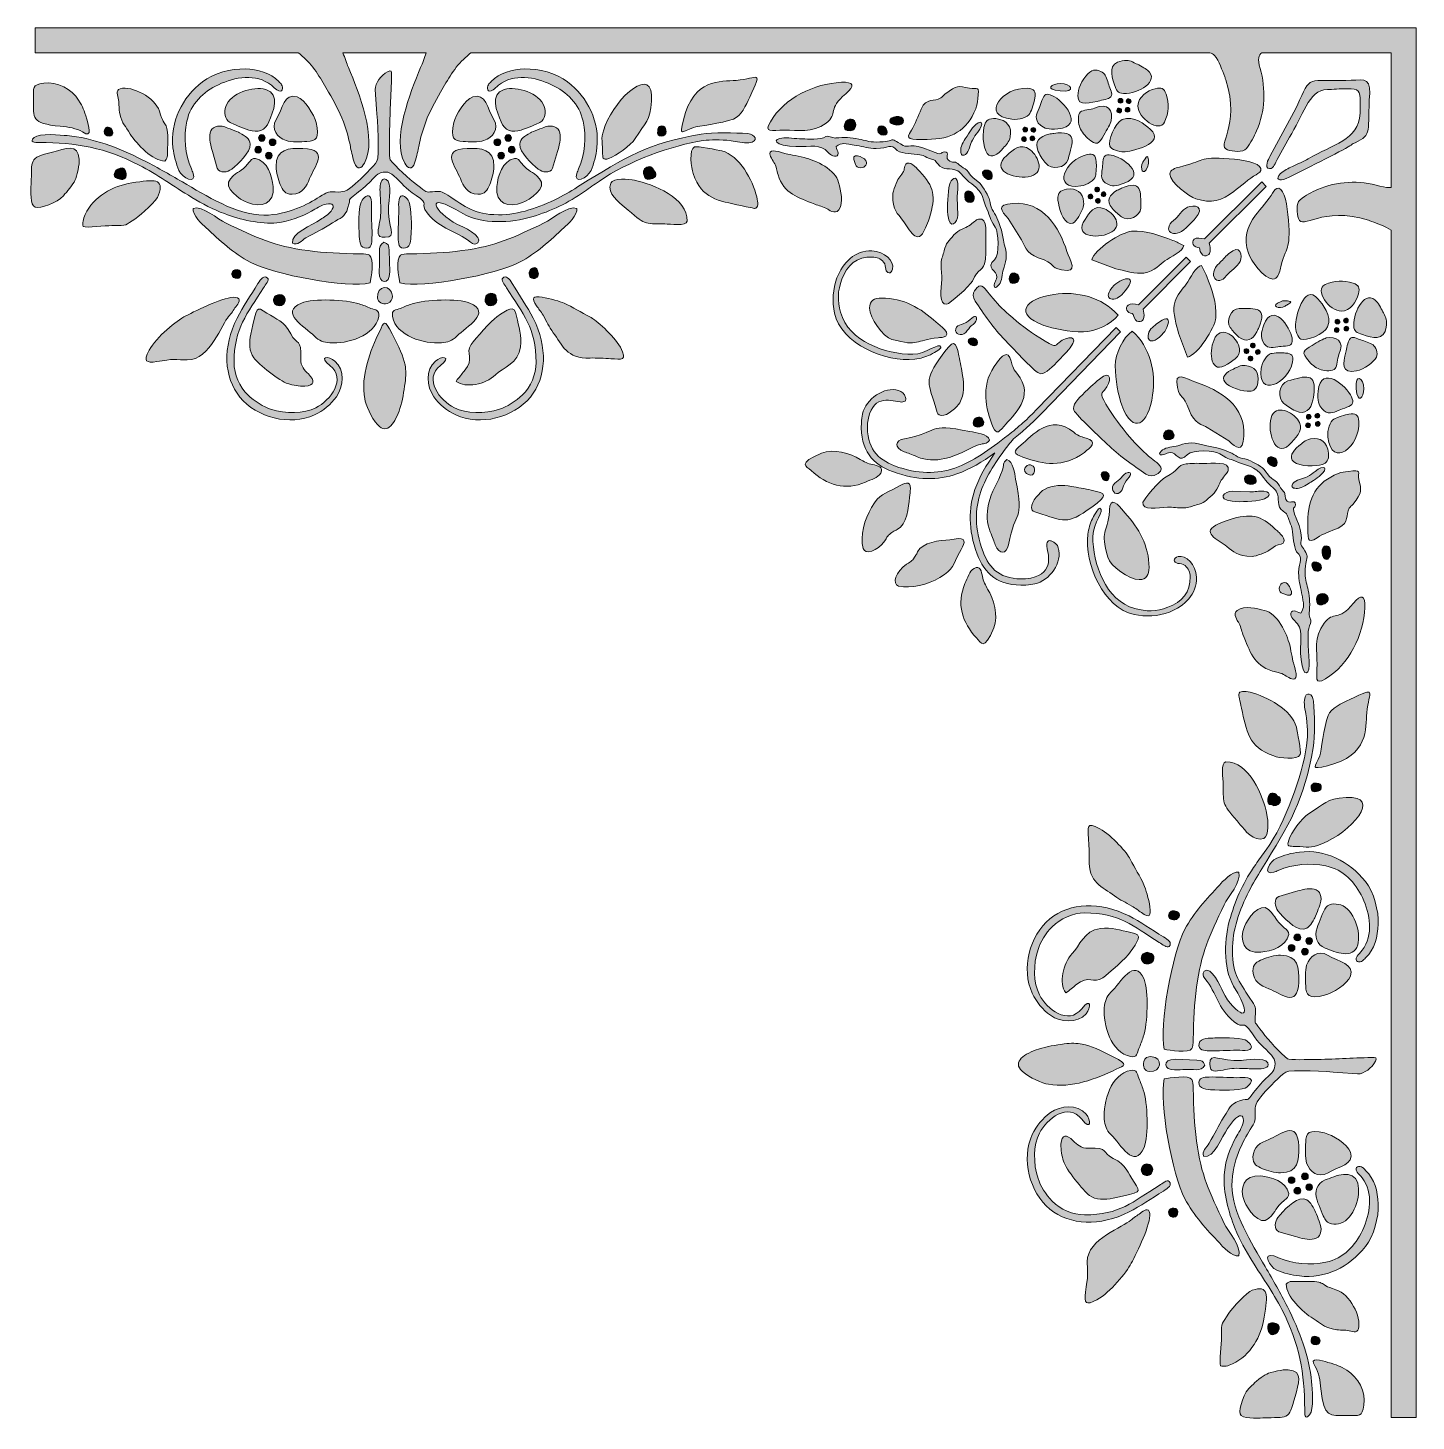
# Model space of a CAD drawing. Header units: inches. Extents: x -203 to 795, y -81 to 920.
import ezdxf

# ---------------------------------------------------------------- set-up
doc = ezdxf.new("R2010")
doc.units = ezdxf.units.IN
doc.header["$MEASUREMENT"] = 0
doc.layers.add('图层 1', color=7, linetype='Continuous')

# ---------------------------------------------------------------- blocks, each defined once
blk = doc.blocks.new('block 2')
at = {"layer": '图层 1', "true_color": 0xffffff}
h = blk.add_hatch(color=7, dxfattribs=at)
h.dxf.hatch_style = 2
edge = h.paths.add_edge_path()
edge.add_spline(control_points=[(786.4, 920.3), (786.4, 920.3), (-197.3, 920.3), (-197.3, 920.3), (-197.3, 920.3), (-197.3, 902.3), (-197.3, 902.3), (-197.3, 902.3), (-8.1, 902.3), (-8.1, 902.3), (-6.8, 901.2), (-5.4, 900.1), (-4.2, 898.9), (3.6, 892.1), (8.4, 882.9), (13.7, 874), (17.8, 867.1), (21.4, 860.2), (24.3, 852.7), (26.4, 847.1), (28.1, 841.3), (29.3, 835), (29.7, 832.8), (30.8, 827.6), (32.1, 823.7), (34.4, 817.1), (37.4, 819.4), (39.4, 823.1), (48.9, 840.1), (35.3, 874), (28, 891.7), (28, 891.7), (27.6, 892.6), (27.6, 892.6), (27, 894.1), (25.2, 898.9), (24, 902.3), (24, 902.3), (83.8, 902.3), (83.8, 902.3), (82.6, 898.9), (80.8, 894.1), (80.2, 892.6), (80.2, 892.6), (79.8, 891.7), (79.8, 891.7), (72.5, 874), (58.9, 840.1), (68.4, 823.1), (70.4, 819.4), (73.4, 817.1), (75.7, 823.7), (77, 827.6), (78.1, 832.8), (78.5, 835), (79.7, 841.3), (81.4, 847.1), (83.5, 852.7), (86.4, 860.2), (90, 867.1), (94.1, 874), (99.4, 882.9), (104.2, 892.1), (112, 898.9), (113.2, 900.1), (114.6, 901.2), (115.9, 902.3), (115.9, 902.3), (647.2, 902.3), (647.2, 902.3), (648.5, 902), (649.7, 901.5), (650.5, 900.5), (653.7, 896.5), (656.1, 889.7), (657.8, 885), (658.1, 884.3), (658.4, 883.5), (658.6, 882.8), (669.4, 849.2), (651.2, 835.4), (659.8, 832.6), (663.4, 831.4), (670.9, 830.4), (673.4, 833.6), (676.7, 837.8), (678.8, 841.9), (680.7, 846.3), (686.8, 860.1), (687.6, 876.2), (683.2, 891.1), (681.3, 898), (682, 901), (684.6, 902.3), (684.6, 902.3), (777.4, 902.3), (777.4, 902.3), (777.4, 902.3), (777.4, 805.5), (777.4, 805.5), (775.6, 805.2), (773.1, 805.5), (769.4, 806.5), (754.6, 810.8), (738.4, 810.1), (724.6, 804), (720.2, 802.1), (716.1, 799.9), (712, 796.7), (708.7, 794.2), (709.7, 786.7), (710.9, 783.1), (713.7, 774.5), (727.5, 792.7), (761.1, 781.9), (761.8, 781.7), (762.6, 781.4), (763.3, 781.1), (767.5, 779.6), (773.4, 777.5), (777.4, 774.8), (777.4, 774.8), (777.4, -78.8), (777.4, -78.8), (777.4, -78.8), (795.4, -78.8), (795.4, -78.8), (795.4, -78.8), (795.4, 911.3), (795.4, 911.3), (795.4, 911.3), (795.4, 920.3), (795.4, 920.3), (795.4, 920.3), (786.4, 920.3), (786.4, 920.3)], knot_values=[0, 0, 0, 0, 1, 1, 1, 2, 2, 2, 3, 3, 3, 4, 4, 4, 5, 5, 5, 6, 6, 6, 7, 7, 7, 8, 8, 8, 9, 9, 9, 10, 10, 10, 11, 11, 11, 12, 12, 12, 13, 13, 13, 14, 14, 14, 15, 15, 15, 16, 16, 16, 17, 17, 17, 18, 18, 18, 19, 19, 19, 20, 20, 20, 21, 21, 21, 22, 22, 22, 23, 23, 23, 24, 24, 24, 25, 25, 25, 26, 26, 26, 27, 27, 27, 28, 28, 28, 29, 29, 29, 30, 30, 30, 31, 31, 31, 32, 32, 32, 33, 33, 33, 34, 34, 34, 35, 35, 35, 36, 36, 36, 37, 37, 37, 38, 38, 38, 39, 39, 39, 40, 40, 40, 41, 41, 41, 42, 42, 42, 43, 43, 43, 44, 44, 44, 45, 45, 45, 45], degree=3, periodic=1)
h = blk.add_hatch(color=7, dxfattribs=at)
h.dxf.hatch_style = 2
edge = h.paths.add_edge_path()
edge.add_spline(control_points=[(215.1, 826.4), (220.4, 828.2), (230.9, 835.6), (234.1, 840.6), (241.3, 852.7), (245, 852.9), (245.8, 867.6), (247.5, 894.9), (220.4, 870.4), (212.5, 850.1), (209, 841), (210.4, 840.6), (210.6, 831.1), (210.7, 826.8), (210.4, 824.8), (215.1, 826.4)], knot_values=[0, 0, 0, 0, 1, 1, 1, 2, 2, 2, 3, 3, 3, 4, 4, 4, 5, 5, 5, 5], degree=3, periodic=1)
h = blk.add_hatch(color=7, dxfattribs=at)
h.dxf.hatch_style = 2
edge = h.paths.add_edge_path()
edge.add_spline(control_points=[(602.3, 889.8), (600.8, 891.1), (596, 893.6), (594.2, 894.5), (590.2, 896.5), (589, 897.2), (584, 896.5), (573.9, 895), (576.2, 886.6), (578.6, 879.4), (580, 875.4), (580.7, 873.3), (585, 873.1), (595.9, 872.8), (611.5, 881.9), (602.3, 889.8)], knot_values=[0, 0, 0, 0, 1, 1, 1, 2, 2, 2, 3, 3, 3, 4, 4, 4, 5, 5, 5, 5], degree=3, periodic=1)
h = blk.add_hatch(color=7, dxfattribs=at)
h.dxf.hatch_style = 2
edge = h.paths.add_edge_path()
edge.add_spline(control_points=[(-194.4, 837.9), (-167.7, 837.9), (-147, 834.1), (-122.4, 821.5), (-109.6, 814.9), (-97.9, 806.5), (-84.7, 798.4), (-77.1, 793.8), (-69.1, 789.7), (-61.2, 786.7), (-50.2, 782.5), (-35.1, 778.9), (-23.5, 780.1), (-14.7, 781.1), (-5.5, 784.5), (1.4, 788.4), (4.6, 790.2), (8.2, 792.8), (12, 793.6), (16.8, 794.6), (18.5, 792.4), (15.4, 788.4), (13.5, 786.1), (10.1, 784.1), (7.9, 782.5), (2, 778.5), (-13.7, 772.5), (-12.4, 765.5), (-8.5, 763.5), (-5.8, 767.5), (-2.7, 769.3), (4.4, 773.3), (9, 775.2), (16.5, 780), (22.5, 784), (25.1, 783.7), (27.6, 791), (30.3, 798.8), (25.9, 795), (33.7, 801.2), (37.6, 804.2), (42.8, 808.4), (45, 811.2), (47.4, 814.1), (50, 816.6), (54.4, 816.6), (56.8, 816.6), (58.8, 815.5), (60.5, 813.9), (67.1, 808.1), (68.1, 805.4), (76.5, 799.8), (87.1, 792.8), (78.5, 794.6), (84.6, 787.2), (94.7, 774.7), (104.7, 775.1), (115.6, 766.2), (117.6, 764.6), (118.9, 764.4), (121, 765.6), (125.4, 770.7), (109.4, 777.6), (106.3, 779), (89.7, 787.2), (80.6, 804.9), (110.2, 786.7), (123.9, 778.8), (144.9, 780), (159.7, 784.4), (174, 788.7), (185.6, 794.2), (197.7, 802.7), (201.2, 805.1), (204.7, 807.6), (208.3, 810.1), (227.8, 824), (261.3, 836.1), (282.9, 839.2), (288.4, 839.9), (294.8, 840.1), (303, 839.1), (306.9, 838.7), (311.7, 837.2), (315.8, 837.7), (323.1, 838.5), (320.5, 843.8), (315, 844.2), (305.9, 844.9), (289.9, 845.3), (281.5, 843.9), (243.7, 837.5), (226.5, 827), (194.5, 807.1), (189.3, 803.8), (183.9, 800.5), (178.3, 797.7), (165, 791.1), (150.6, 785.9), (135.7, 785.9), (118, 785.9), (112.2, 791.6), (99.3, 800), (94.6, 803.1), (93.7, 802.8), (88.3, 802.4), (82.5, 802), (85.5, 801.5), (76.9, 807.6), (71.8, 811.3), (61.6, 820.8), (58, 825.5), (56.9, 826.9), (57.5, 841.5), (57.5, 844.6), (57.6, 858.6), (58.6, 871.5), (58.9, 886), (59, 889.1), (58.9, 890.2), (56.1, 888.7), (51.5, 886.2), (47.1, 880.6), (47.1, 875.9), (47.1, 875.9), (48, 861.7), (48, 861.7), (49.1, 855.3), (50.2, 827.4), (48.4, 824.4), (46.2, 820.7), (36.9, 811.7), (33, 808.3), (25.9, 802.2), (24.7, 802.1), (18.5, 802.3), (12.1, 802.4), (12.9, 802.2), (7.1, 798.7), (-1, 793.8), (-15.2, 785.6), (-32.9, 785.6), (-52.3, 785.6), (-74.8, 799.8), (-91.4, 809.5), (-101, 815.1), (-110.7, 820.6), (-120.4, 825.5), (-137.5, 834.2), (-156.2, 841.2), (-174.3, 842.8), (-178.4, 843.2), (-194.4, 844.7), (-198, 841.4), (-202, 837.8), (-197.3, 837.9), (-194.4, 837.9)], knot_values=[0, 0, 0, 0, 1, 1, 1, 2, 2, 2, 3, 3, 3, 4, 4, 4, 5, 5, 5, 6, 6, 6, 7, 7, 7, 8, 8, 8, 9, 9, 9, 10, 10, 10, 11, 11, 11, 12, 12, 12, 13, 13, 13, 14, 14, 14, 15, 15, 15, 16, 16, 16, 17, 17, 17, 18, 18, 18, 19, 19, 19, 20, 20, 20, 21, 21, 21, 22, 22, 22, 23, 23, 23, 24, 24, 24, 25, 25, 25, 26, 26, 26, 27, 27, 27, 28, 28, 28, 29, 29, 29, 30, 30, 30, 31, 31, 31, 32, 32, 32, 33, 33, 33, 34, 34, 34, 35, 35, 35, 36, 36, 36, 37, 37, 37, 38, 38, 38, 39, 39, 39, 40, 40, 40, 41, 41, 41, 42, 42, 42, 43, 43, 43, 44, 44, 44, 45, 45, 45, 46, 46, 46, 47, 47, 47, 48, 48, 48, 49, 49, 49, 50, 50, 50, 51, 51, 51, 52, 52, 52, 52], degree=3, periodic=1)
h = blk.add_hatch(color=7, dxfattribs=at)
h.dxf.hatch_style = 2
edge = h.paths.add_edge_path()
edge.add_spline(control_points=[(-179.2, 849.5), (-173.3, 848.9), (-167.6, 848.2), (-163.3, 845.4), (-155.4, 840.1), (-159.1, 850.6), (-160.2, 854.6), (-162.1, 861.3), (-162.9, 863.2), (-166, 868.2), (-170.7, 876.2), (-181.7, 882), (-191, 880.5), (-199.8, 879.1), (-198.4, 877.5), (-198.4, 868.7), (-198.4, 855.3), (-200.5, 851.7), (-179.2, 849.5)], knot_values=[0, 0, 0, 0, 1, 1, 1, 2, 2, 2, 3, 3, 3, 4, 4, 4, 5, 5, 5, 6, 6, 6, 6], degree=3, periodic=1)
h = blk.add_hatch(color=7, dxfattribs=at)
h.dxf.hatch_style = 2
edge = h.paths.add_edge_path()
edge.add_spline(control_points=[(-22.2, 881.7), (-28.3, 887.9), (-37.2, 890.4), (-46.3, 890.7), (-56, 891.1), (-69.3, 887.6), (-77, 881.5), (-91.7, 869.9), (-100.3, 852.8), (-98.2, 834.1), (-97.5, 828.4), (-96, 822.8), (-93.9, 817.8), (-91.6, 812.3), (-81.1, 807.4), (-83.7, 815.6), (-84.1, 816.7), (-84.5, 817.8), (-85, 818.9), (-89.6, 829.6), (-90.6, 841.7), (-88.2, 853.1), (-85.6, 865.8), (-76.4, 874.2), (-65.5, 879.4), (-53.8, 884.9), (-38.6, 887.7), (-27.5, 879.1), (-25.9, 877.7), (-24.7, 876.5), (-23.5, 875.7), (-19.1, 872.8), (-18.7, 877.5), (-20.1, 879.4), (-20.6, 880.1), (-21.3, 880.8), (-22.2, 881.7)], knot_values=[0, 0, 0, 0, 1, 1, 1, 2, 2, 2, 3, 3, 3, 4, 4, 4, 5, 5, 5, 6, 6, 6, 7, 7, 7, 8, 8, 8, 9, 9, 9, 10, 10, 10, 11, 11, 11, 12, 12, 12, 12], degree=3, periodic=1)
h = blk.add_hatch(color=7, dxfattribs=at)
h.dxf.hatch_style = 2
edge = h.paths.add_edge_path()
edge.add_spline(control_points=[(192.1, 815.6), (189.5, 807.4), (199.9, 812.3), (202.3, 817.8), (204.4, 822.8), (205.9, 828.4), (206.5, 834.1), (208.7, 852.8), (200.1, 869.9), (185.4, 881.5), (177.7, 887.6), (164.4, 891.1), (154.7, 890.7), (145.6, 890.4), (136.7, 887.9), (130.6, 881.7), (129.7, 880.8), (129, 880.1), (128.5, 879.4), (127.1, 877.5), (127.5, 872.8), (131.9, 875.7), (133.1, 876.5), (134.2, 877.7), (135.9, 879.1), (146.9, 887.7), (162.1, 884.9), (173.8, 879.4), (184.8, 874.2), (194, 865.8), (196.6, 853.1), (199, 841.7), (198, 829.6), (193.4, 818.9), (192.9, 817.8), (192.5, 816.7), (192.1, 815.6)], knot_values=[0, 0, 0, 0, 1, 1, 1, 2, 2, 2, 3, 3, 3, 4, 4, 4, 5, 5, 5, 6, 6, 6, 7, 7, 7, 8, 8, 8, 9, 9, 9, 10, 10, 10, 11, 11, 11, 12, 12, 12, 12], degree=3, periodic=1)
h = blk.add_hatch(color=7, dxfattribs=at)
h.dxf.hatch_style = 2
edge = h.paths.add_edge_path()
edge.add_spline(control_points=[(275.9, 848.6), (279, 849.7), (296.1, 851.5), (304.7, 854.7), (310.2, 856.8), (313.7, 864.6), (316.4, 870.4), (325.7, 890.7), (322.8, 883.9), (306.7, 882.5), (295.5, 881.5), (276.1, 884.4), (268.7, 854.1), (265.5, 841.3), (267.5, 845.7), (275.9, 848.6)], knot_values=[0, 0, 0, 0, 1, 1, 1, 2, 2, 2, 3, 3, 3, 4, 4, 4, 5, 5, 5, 5], degree=3, periodic=1)
h = blk.add_hatch(color=7, dxfattribs=at)
h.dxf.hatch_style = 2
edge = h.paths.add_edge_path()
edge.add_spline(control_points=[(341.5, 846.8), (350.7, 846.8), (361.1, 844.3), (371.2, 851.8), (380.4, 858.6), (371.9, 861.9), (385.4, 872.9), (392.4, 878.6), (391, 881.5), (382.3, 881.1), (362.7, 880.2), (341.3, 869.9), (331.2, 852.8), (326.3, 844.5), (331.9, 846.7), (341.5, 846.8)], knot_values=[0, 0, 0, 0, 1, 1, 1, 2, 2, 2, 3, 3, 3, 4, 4, 4, 5, 5, 5, 5], degree=3, periodic=1)
h = blk.add_hatch(color=7, dxfattribs=at)
h.dxf.hatch_style = 2
edge = h.paths.add_edge_path()
edge.add_spline(control_points=[(571.3, 887), (569.9, 888.8), (565.6, 891), (562.2, 889.4), (558.7, 887.7), (553.6, 880.3), (552.6, 875.2), (550.2, 863.5), (558.3, 865.8), (566, 867.4), (568.1, 867.9), (573.4, 869), (575, 869.9), (578.3, 871.9), (575.6, 875.3), (574.8, 878.3), (574, 880.9), (572.6, 885.1), (571.3, 887)], knot_values=[0, 0, 0, 0, 1, 1, 1, 2, 2, 2, 3, 3, 3, 4, 4, 4, 5, 5, 5, 6, 6, 6, 6], degree=3, periodic=1)
h = blk.add_hatch(color=7, dxfattribs=at)
h.dxf.hatch_style = 2
edge = h.paths.add_edge_path()
edge.add_spline(control_points=[(751.5, 837.7), (764.1, 843.6), (760.3, 845.4), (762, 873.3), (762.7, 885.7), (755.6, 882.5), (744.8, 882.4), (713.1, 882.1), (720.9, 886.3), (707.5, 859.6), (707.5, 859.6), (690.2, 827.7), (690.2, 827.7), (689.3, 826.1), (685.9, 819.3), (690, 819.1), (693.1, 818.9), (694.3, 823.5), (695.5, 825.7), (695.5, 825.7), (704.4, 841.6), (704.4, 841.6), (713.4, 855.5), (718, 876.1), (731.6, 875.9), (735.3, 875.9), (740.8, 876.5), (745.6, 876.5), (754.8, 876.4), (755, 875.3), (755.2, 866.8), (755.3, 864.4), (755.2, 861.6), (755.1, 859), (753.9, 839), (735.4, 836.7), (717.8, 826.1), (714.5, 824.1), (710.4, 822.5), (706.5, 820.7), (703.4, 819.2), (700.4, 817.6), (698, 815.5), (693.9, 811.8), (696.7, 809.4), (702, 811.9), (712, 816.8), (742.7, 832.1), (747.7, 835.4), (749.3, 836.4), (749.4, 836.7), (751.5, 837.7)], knot_values=[0, 0, 0, 0, 1, 1, 1, 2, 2, 2, 3, 3, 3, 4, 4, 4, 5, 5, 5, 6, 6, 6, 7, 7, 7, 8, 8, 8, 9, 9, 9, 10, 10, 10, 11, 11, 11, 12, 12, 12, 13, 13, 13, 14, 14, 14, 15, 15, 15, 16, 16, 16, 17, 17, 17, 17], degree=3, periodic=1)
h = blk.add_hatch(color=7, dxfattribs=at)
h.dxf.hatch_style = 2
edge = h.paths.add_edge_path()
edge.add_spline(control_points=[(-108, 860.3), (-111, 870.4), (-127.7, 878.8), (-136.1, 876.5), (-139.9, 875.4), (-137.7, 871.6), (-137.3, 868.6), (-136.9, 865.2), (-137.1, 861.8), (-136.4, 858.5), (-134.7, 850.6), (-132.4, 850.3), (-128.9, 843.9), (-124.1, 836.6), (-112.8, 824.5), (-104, 824.5), (-101.3, 827.4), (-102.3, 829), (-102.1, 833.3), (-101.4, 856), (-103.7, 845.6), (-108, 860.3)], knot_values=[0, 0, 0, 0, 1, 1, 1, 2, 2, 2, 3, 3, 3, 4, 4, 4, 5, 5, 5, 6, 6, 6, 7, 7, 7, 7], degree=3, periodic=1)
h = blk.add_hatch(color=7, dxfattribs=at)
h.dxf.hatch_style = 2
edge = h.paths.add_edge_path()
edge.add_spline(control_points=[(-31.5, 875.9), (-40.5, 878.7), (-57.2, 873.2), (-60.2, 863.8), (-61.5, 859.6), (-61.2, 854.4), (-57.2, 852.3), (-55.1, 851.1), (-48.4, 848.4), (-43.6, 846.8), (-37.4, 844.7), (-31.7, 846.3), (-29.2, 852.7), (-26.3, 859.9), (-20.7, 872.6), (-31.5, 875.9)], knot_values=[0, 0, 0, 0, 1, 1, 1, 2, 2, 2, 3, 3, 3, 4, 4, 4, 5, 5, 5, 5], degree=3, periodic=1)
h = blk.add_hatch(color=7, dxfattribs=at)
h.dxf.hatch_style = 2
edge = h.paths.add_edge_path()
edge.add_spline(control_points=[(-9, 870.7), (-18.2, 873.7), (-19.3, 862.4), (-24.1, 854.3), (-28.1, 847.5), (-23.2, 841.4), (-16.9, 839.2), (-13.1, 838), (-6.1, 838.4), (-2, 838.6), (4.6, 838.9), (7.5, 840.7), (4.7, 852.2), (3.3, 857.7), (-3.4, 868.8), (-9, 870.7)], knot_values=[0, 0, 0, 0, 1, 1, 1, 2, 2, 2, 3, 3, 3, 4, 4, 4, 5, 5, 5, 5], degree=3, periodic=1)
h = blk.add_hatch(color=7, dxfattribs=at)
h.dxf.hatch_style = 2
edge = h.paths.add_edge_path()
edge.add_spline(control_points=[(117.4, 870.7), (111.7, 868.8), (105.1, 857.7), (103.7, 852.2), (100.9, 840.7), (103.8, 838.9), (110.4, 838.6), (114.5, 838.4), (121.5, 838), (125.3, 839.2), (131.6, 841.4), (136.5, 847.5), (132.5, 854.3), (127.7, 862.4), (126.5, 873.7), (117.4, 870.7)], knot_values=[0, 0, 0, 0, 1, 1, 1, 2, 2, 2, 3, 3, 3, 4, 4, 4, 5, 5, 5, 5], degree=3, periodic=1)
h = blk.add_hatch(color=7, dxfattribs=at)
h.dxf.hatch_style = 2
edge = h.paths.add_edge_path()
edge.add_spline(control_points=[(165.6, 852.3), (169.6, 854.4), (169.9, 859.6), (168.6, 863.8), (165.6, 873.2), (148.9, 878.7), (139.9, 875.9), (129.1, 872.6), (134.7, 859.9), (137.6, 852.7), (140.1, 846.3), (145.8, 844.7), (152, 846.8), (156.8, 848.4), (163.4, 851.1), (165.6, 852.3)], knot_values=[0, 0, 0, 0, 1, 1, 1, 2, 2, 2, 3, 3, 3, 4, 4, 4, 5, 5, 5, 5], degree=3, periodic=1)
h = blk.add_hatch(color=7, dxfattribs=at)
h.dxf.hatch_style = 2
edge = h.paths.add_edge_path()
edge.add_spline(control_points=[(474.3, 876.9), (465.9, 878.6), (465.7, 879.5), (456.6, 872.5), (455.4, 871.6), (455, 870.7), (453.7, 869.9), (449, 866.8), (443.5, 870.5), (439.6, 861.9), (437.4, 856.8), (435.5, 851.1), (432.6, 846.8), (427.5, 839.4), (431.8, 840.1), (443.9, 840.1), (461.3, 840.1), (472.6, 846.3), (478.8, 862), (479.8, 864.8), (479.9, 866.2), (480.3, 869.2), (481.7, 879.5), (480.1, 875.7), (474.3, 876.9)], knot_values=[0, 0, 0, 0, 1, 1, 1, 2, 2, 2, 3, 3, 3, 4, 4, 4, 5, 5, 5, 6, 6, 6, 7, 7, 7, 8, 8, 8, 8], degree=3, periodic=1)
h = blk.add_hatch(color=7, dxfattribs=at)
h.dxf.hatch_style = 2
edge = h.paths.add_edge_path()
edge.add_spline(control_points=[(516.1, 876.8), (498.3, 877.9), (481.6, 857.1), (504.8, 854.6), (510.1, 854), (516.3, 856), (517.8, 858.8), (519.1, 860.9), (521, 867.2), (521.4, 869.7), (522.1, 874.5), (521.2, 876.4), (516.1, 876.8)], knot_values=[0, 0, 0, 0, 1, 1, 1, 2, 2, 2, 3, 3, 3, 4, 4, 4, 4], degree=3, periodic=1)
h = blk.add_hatch(color=7, dxfattribs=at)
h.dxf.hatch_style = 2
edge = h.paths.add_edge_path()
edge.add_spline(control_points=[(529.3, 872.3), (527, 871.5), (525.6, 865.2), (524.4, 862.6), (522.3, 857.9), (520.6, 854.5), (525.3, 850.3), (528, 847.9), (531, 847), (537.9, 847.6), (557.8, 849.4), (541.6, 868.2), (533.9, 871.5), (531.8, 872.4), (530.4, 872.7), (529.3, 872.3)], knot_values=[0, 0, 0, 0, 1, 1, 1, 2, 2, 2, 3, 3, 3, 4, 4, 4, 5, 5, 5, 5], degree=3, periodic=1)
h = blk.add_hatch(color=7, dxfattribs=at)
h.dxf.hatch_style = 2
edge = h.paths.add_edge_path()
edge.add_spline(control_points=[(539.6, 880.3), (533.6, 880.2), (527.8, 875.9), (539.6, 874.9), (551.4, 873.9), (547.4, 880.4), (539.6, 880.3)], knot_values=[0, 0, 0, 0, 1, 1, 1, 2, 2, 2, 2], degree=3, periodic=1)
h = blk.add_hatch(color=7, dxfattribs=at)
h.dxf.hatch_style = 2
edge = h.paths.add_edge_path()
edge.add_spline(control_points=[(607.9, 876.5), (602.2, 875.2), (595.6, 870.5), (595.4, 864.3), (595.2, 855.3), (611.1, 844.6), (614.5, 852.5), (617.7, 859.5), (617.8, 865.5), (615.6, 872.6), (614.2, 876.9), (612.4, 877.6), (607.9, 876.5)], knot_values=[0, 0, 0, 0, 1, 1, 1, 2, 2, 2, 3, 3, 3, 4, 4, 4, 4], degree=3, periodic=1)
h = blk.add_hatch(color=7, dxfattribs=at)
h.dxf.hatch_style = 2
edge = h.paths.add_edge_path()
edge.add_spline(control_points=[(564.2, 862.5), (561.5, 861.2), (555.7, 861.4), (554.1, 859.8), (552.2, 858), (552.3, 852.6), (553.3, 849.6), (554.2, 846.8), (556.4, 843.5), (559.2, 841), (566.2, 834.8), (567.1, 837), (570.9, 843.2), (573.3, 847.1), (575.7, 851.6), (576.1, 853.4), (577.7, 860.3), (574.2, 867.2), (564.2, 862.5)], knot_values=[0, 0, 0, 0, 1, 1, 1, 2, 2, 2, 3, 3, 3, 4, 4, 4, 5, 5, 5, 6, 6, 6, 6], degree=3, periodic=1)
h = blk.add_hatch(color=7, dxfattribs=at)
h.dxf.hatch_style = 2
edge = h.paths.add_edge_path()
edge.add_spline(control_points=[(580.4, 861.6), (580, 860.7), (580.4, 859.7), (581.2, 859.3), (582.1, 858.9), (583.1, 859.3), (583.5, 860.2), (583.8, 861), (583.5, 862), (582.6, 862.4), (581.7, 862.8), (580.7, 862.4), (580.4, 861.6)], knot_values=[0, 0, 0, 0, 1, 1, 1, 2, 2, 2, 3, 3, 3, 4, 4, 4, 4], degree=3, periodic=1)
h = blk.add_hatch(color=7, dxfattribs=at)
h.dxf.hatch_style = 2
edge = h.paths.add_edge_path()
edge.add_spline(control_points=[(584.5, 867.1), (584.8, 868), (584.5, 869), (583.6, 869.4), (582.7, 869.8), (581.7, 869.4), (581.3, 868.5), (581, 867.7), (581.3, 866.7), (582.2, 866.3), (583.1, 865.9), (584.1, 866.3), (584.5, 867.1)], knot_values=[0, 0, 0, 0, 1, 1, 1, 2, 2, 2, 3, 3, 3, 4, 4, 4, 4], degree=3, periodic=1)
h = blk.add_hatch(color=7, dxfattribs=at)
h.dxf.hatch_style = 2
edge = h.paths.add_edge_path()
edge.add_spline(control_points=[(586.4, 862.1), (586, 861.2), (586.4, 860.2), (587.3, 859.9), (588.1, 859.5), (589.1, 859.9), (589.5, 860.7), (589.9, 861.6), (589.5, 862.6), (588.7, 863), (587.8, 863.3), (586.8, 863), (586.4, 862.1)], knot_values=[0, 0, 0, 0, 1, 1, 1, 2, 2, 2, 3, 3, 3, 4, 4, 4, 4], degree=3, periodic=1)
h = blk.add_hatch(color=7, dxfattribs=at)
h.dxf.hatch_style = 2
edge = h.paths.add_edge_path()
edge.add_spline(control_points=[(590.3, 866.9), (590.7, 867.7), (590.3, 868.7), (589.4, 869.1), (588.6, 869.5), (587.5, 869.1), (587.2, 868.2), (586.8, 867.4), (587.2, 866.4), (588, 866), (588.9, 865.6), (589.9, 866), (590.3, 866.9)], knot_values=[0, 0, 0, 0, 1, 1, 1, 2, 2, 2, 3, 3, 3, 4, 4, 4, 4], degree=3, periodic=1)
h = blk.add_hatch(color=7, dxfattribs=at)
h.dxf.hatch_style = 2
edge = h.paths.add_edge_path()
edge.add_spline(control_points=[(390.5, 854.3), (389, 855.1), (387, 854.8), (385.7, 853.2), (384.3, 851.4), (383.2, 847.2), (386.3, 846.5), (393.2, 845), (394.1, 852.3), (390.5, 854.3)], knot_values=[0, 0, 0, 0, 1, 1, 1, 2, 2, 2, 3, 3, 3, 3], degree=3, periodic=1)
h = blk.add_hatch(color=7, dxfattribs=at)
h.dxf.hatch_style = 2
edge = h.paths.add_edge_path()
edge.add_spline(control_points=[(426.9, 853.6), (426.7, 855.8), (424.2, 856.8), (421.7, 856.5), (415.3, 855.9), (415.5, 850.8), (422.1, 850.3), (424.6, 850.1), (427.1, 851.5), (426.9, 853.6)], knot_values=[0, 0, 0, 0, 1, 1, 1, 2, 2, 2, 3, 3, 3, 3], degree=3, periodic=1)
h = blk.add_hatch(color=7, dxfattribs=at)
h.dxf.hatch_style = 2
edge = h.paths.add_edge_path()
edge.add_spline(control_points=[(476.6, 848.3), (475, 846.4), (474.1, 844.8), (472.6, 842.4), (471.1, 840), (468.2, 836.2), (468, 832.6), (467.9, 830.1), (468.6, 827.4), (471.4, 829.3), (474.4, 831.4), (474.8, 836.6), (476.4, 839.6), (477.8, 842.2), (478.7, 843.3), (480.3, 845.2), (485.4, 851.6), (483.2, 856.2), (476.6, 848.3)], knot_values=[0, 0, 0, 0, 1, 1, 1, 2, 2, 2, 3, 3, 3, 4, 4, 4, 5, 5, 5, 6, 6, 6, 6], degree=3, periodic=1)
h = blk.add_hatch(color=7, dxfattribs=at)
h.dxf.hatch_style = 2
edge = h.paths.add_edge_path()
edge.add_spline(control_points=[(485.3, 850.7), (483.6, 845.9), (483.7, 834.4), (487.1, 830), (490.2, 826.1), (494.8, 829.2), (498.5, 833.7), (500.7, 836.3), (502.9, 837.8), (503.6, 842), (505, 849.3), (501.4, 854.1), (493.3, 855), (488.3, 855.5), (486.2, 853.4), (485.3, 850.7)], knot_values=[0, 0, 0, 0, 1, 1, 1, 2, 2, 2, 3, 3, 3, 4, 4, 4, 5, 5, 5, 5], degree=3, periodic=1)
h = blk.add_hatch(color=7, dxfattribs=at)
h.dxf.hatch_style = 2
edge = h.paths.add_edge_path()
edge.add_spline(control_points=[(575.2, 835.2), (576.2, 832.9), (581.8, 831.2), (585.1, 831.1), (589.4, 831), (616.5, 836.9), (604.2, 847.4), (600.5, 850.6), (592.4, 857.6), (584.2, 854.4), (578.6, 852.1), (573.8, 838.5), (575.2, 835.2)], knot_values=[0, 0, 0, 0, 1, 1, 1, 2, 2, 2, 3, 3, 3, 4, 4, 4, 4], degree=3, periodic=1)
h = blk.add_hatch(color=7, dxfattribs=at)
h.dxf.hatch_style = 2
edge = h.paths.add_edge_path()
edge.add_spline(control_points=[(-141.6, 846.2), (-142.8, 849.4), (-147.1, 850.4), (-147.6, 846.1), (-148.3, 840.9), (-139.8, 841.4), (-141.6, 846.2)], knot_values=[0, 0, 0, 0, 1, 1, 1, 2, 2, 2, 2], degree=3, periodic=1)
h = blk.add_hatch(color=7, dxfattribs=at)
h.dxf.hatch_style = 2
edge = h.paths.add_edge_path()
edge.add_spline(control_points=[(-71.5, 844.8), (-72.4, 840.5), (-71, 835.2), (-69.8, 831.4), (-69.8, 831.4), (-66.4, 819.3), (-66.4, 819.3), (-64.3, 815.3), (-59, 816.4), (-56, 818.7), (-51.3, 822.3), (-42.3, 830.9), (-42.7, 836.6), (-43, 840.7), (-46.2, 842.4), (-50.3, 844.8), (-51.5, 845.5), (-59.1, 848.4), (-61, 849), (-65.9, 850.7), (-70.6, 849), (-71.5, 844.8)], knot_values=[0, 0, 0, 0, 1, 1, 1, 2, 2, 2, 3, 3, 3, 4, 4, 4, 5, 5, 5, 6, 6, 6, 7, 7, 7, 7], degree=3, periodic=1)
h = blk.add_hatch(color=7, dxfattribs=at)
h.dxf.hatch_style = 2
edge = h.paths.add_edge_path()
edge.add_spline(control_points=[(-31.9, 841.1), (-31.9, 842.4), (-33, 843.5), (-34.3, 843.5), (-35.6, 843.5), (-36.7, 842.4), (-36.7, 841.1), (-36.7, 839.7), (-35.6, 838.6), (-34.3, 838.6), (-33, 838.6), (-31.9, 839.7), (-31.9, 841.1)], knot_values=[0, 0, 0, 0, 1, 1, 1, 2, 2, 2, 3, 3, 3, 4, 4, 4, 4], degree=3, periodic=1)
h = blk.add_hatch(color=7, dxfattribs=at)
h.dxf.hatch_style = 2
edge = h.paths.add_edge_path()
edge.add_spline(control_points=[(145.1, 841.1), (145.1, 842.4), (144, 843.5), (142.7, 843.5), (141.3, 843.5), (140.3, 842.4), (140.3, 841.1), (140.3, 839.7), (141.3, 838.6), (142.7, 838.6), (144, 838.6), (145.1, 839.7), (145.1, 841.1)], knot_values=[0, 0, 0, 0, 1, 1, 1, 2, 2, 2, 3, 3, 3, 4, 4, 4, 4], degree=3, periodic=1)
h = blk.add_hatch(color=7, dxfattribs=at)
h.dxf.hatch_style = 2
edge = h.paths.add_edge_path()
edge.add_spline(control_points=[(174.7, 819.3), (174.7, 819.3), (178.2, 831.4), (178.2, 831.4), (179.4, 835.2), (180.8, 840.5), (179.9, 844.8), (179, 849), (174.3, 850.7), (169.4, 849), (167.5, 848.4), (159.9, 845.5), (158.7, 844.8), (154.6, 842.4), (151.3, 840.7), (151.1, 836.6), (150.7, 830.9), (159.7, 822.3), (164.4, 818.7), (167.4, 816.4), (172.7, 815.3), (174.7, 819.3)], knot_values=[0, 0, 0, 0, 1, 1, 1, 2, 2, 2, 3, 3, 3, 4, 4, 4, 5, 5, 5, 6, 6, 6, 7, 7, 7, 7], degree=3, periodic=1)
h = blk.add_hatch(color=7, dxfattribs=at)
h.dxf.hatch_style = 2
edge = h.paths.add_edge_path()
edge.add_spline(control_points=[(256.2, 846.1), (256.1, 846.4), (256, 846.6), (256, 846.8), (256.1, 848.4), (255.1, 850.1), (252.8, 849.8), (251, 849.5), (250.1, 847.9), (250.2, 846.4), (250.2, 846.3), (250.2, 846.3), (250.2, 846.2), (248.4, 841.4), (256.8, 840.9), (256.2, 846.1)], knot_values=[0, 0, 0, 0, 1, 1, 1, 2, 2, 2, 3, 3, 3, 4, 4, 4, 5, 5, 5, 5], degree=3, periodic=1)
h = blk.add_hatch(color=7, dxfattribs=at)
h.dxf.hatch_style = 2
edge = h.paths.add_edge_path()
edge.add_spline(control_points=[(394.8, 840.3), (389.3, 841.5), (383.9, 841.8), (378.3, 841.1), (377.6, 841), (376.8, 841.1), (375.1, 841.7), (372.1, 842.7), (372.2, 842.6), (369.3, 841.3), (367.2, 840.4), (363.3, 840.3), (359.8, 840.3), (354.5, 840.3), (349.8, 840.7), (344.5, 841.1), (333.7, 841.9), (330.9, 836.9), (345, 835.3), (357.6, 833.9), (364.4, 837.2), (370.6, 832.7), (372.4, 831.4), (374.4, 828.3), (377.2, 828), (379, 827.8), (380, 828.3), (379.9, 830.2), (379.9, 831.8), (378.8, 832.9), (378.4, 835), (383.1, 838.1), (384.1, 837.2), (393, 835.7), (398.4, 834.8), (401.7, 833.5), (407.2, 833.5), (416.7, 833.5), (417.1, 837.7), (422.4, 832), (426.5, 829.7), (433.7, 829.6), (438.7, 828.9), (442.7, 828.3), (442.3, 827.4), (445.6, 826.3), (450.1, 824.9), (449, 825.9), (451.5, 822.4), (455.4, 817), (460.5, 820.4), (465.9, 817.4), (468.4, 816), (469.9, 812.4), (476, 808.1), (485.1, 801.7), (483.9, 796.1), (486.8, 790.1), (489.8, 783.8), (488, 784.1), (492.9, 777), (495, 773.9), (496.3, 757.1), (492.3, 753.6), (485.3, 747.6), (494.5, 745.8), (493.9, 741.1), (493.7, 739.3), (493, 738.4), (492.6, 737.3), (491.7, 735.1), (491.8, 731.8), (494.8, 734.7), (497.4, 737), (497.5, 741.4), (498.4, 745.4), (499, 748.4), (502.1, 754.9), (500.2, 761.6), (497.6, 770.8), (498.4, 773.8), (494.1, 783.7), (493, 786.3), (491.9, 787.6), (490.7, 789.7), (489.2, 792.3), (489.7, 793.8), (488.8, 796.6), (488.2, 798.5), (484.1, 806.5), (481.8, 808.5), (481.8, 808.5), (476.7, 812.7), (476.7, 812.7), (474.3, 814.5), (474.5, 816), (472.5, 817.9), (470.8, 819.5), (469.1, 819.8), (467, 821.8), (463.8, 824.9), (463.6, 822.9), (460.2, 824.4), (455.6, 826.4), (461.2, 831.1), (456.3, 831.1), (453.1, 831.2), (455.9, 827.7), (446.6, 831.8), (431.3, 838.5), (430.3, 833.6), (426.7, 835.7), (414.7, 842.9), (423.4, 838.2), (407.2, 838.2), (401.8, 838.2), (399.2, 839.5), (394.8, 840.3)], knot_values=[0, 0, 0, 0, 1, 1, 1, 2, 2, 2, 3, 3, 3, 4, 4, 4, 5, 5, 5, 6, 6, 6, 7, 7, 7, 8, 8, 8, 9, 9, 9, 10, 10, 10, 11, 11, 11, 12, 12, 12, 13, 13, 13, 14, 14, 14, 15, 15, 15, 16, 16, 16, 17, 17, 17, 18, 18, 18, 19, 19, 19, 20, 20, 20, 21, 21, 21, 22, 22, 22, 23, 23, 23, 24, 24, 24, 25, 25, 25, 26, 26, 26, 27, 27, 27, 28, 28, 28, 29, 29, 29, 30, 30, 30, 31, 31, 31, 32, 32, 32, 33, 33, 33, 34, 34, 34, 35, 35, 35, 36, 36, 36, 37, 37, 37, 38, 38, 38, 39, 39, 39, 39], degree=3, periodic=1)
h = blk.add_hatch(color=7, dxfattribs=at)
h.dxf.hatch_style = 2
edge = h.paths.add_edge_path()
edge.add_spline(control_points=[(410.9, 849.9), (407.6, 849.7), (407, 843.3), (412.7, 843.1), (417.2, 842.9), (415, 850.1), (410.9, 849.9)], knot_values=[0, 0, 0, 0, 1, 1, 1, 2, 2, 2, 2], degree=3, periodic=1)
h = blk.add_hatch(color=7, dxfattribs=at)
h.dxf.hatch_style = 2
edge = h.paths.add_edge_path()
edge.add_spline(control_points=[(511.9, 840.9), (511.5, 840.1), (511.9, 839.1), (512.7, 838.7), (513.6, 838.3), (514.6, 838.7), (515, 839.5), (515.4, 840.4), (515, 841.4), (514.1, 841.8), (513.3, 842.2), (512.3, 841.8), (511.9, 840.9)], knot_values=[0, 0, 0, 0, 1, 1, 1, 2, 2, 2, 3, 3, 3, 4, 4, 4, 4], degree=3, periodic=1)
h = blk.add_hatch(color=7, dxfattribs=at)
h.dxf.hatch_style = 2
edge = h.paths.add_edge_path()
edge.add_spline(control_points=[(516, 846.5), (516.4, 847.3), (516, 848.3), (515.1, 848.7), (514.3, 849.1), (513.3, 848.7), (512.9, 847.9), (512.5, 847), (512.9, 846), (513.7, 845.6), (514.6, 845.2), (515.6, 845.6), (516, 846.5)], knot_values=[0, 0, 0, 0, 1, 1, 1, 2, 2, 2, 3, 3, 3, 4, 4, 4, 4], degree=3, periodic=1)
h = blk.add_hatch(color=7, dxfattribs=at)
h.dxf.hatch_style = 2
edge = h.paths.add_edge_path()
edge.add_spline(control_points=[(518.8, 839.2), (519.7, 838.8), (520.7, 839.2), (521.1, 840.1), (521.4, 840.9), (521, 841.9), (520.2, 842.3), (519.3, 842.7), (518.3, 842.3), (518, 841.5), (517.6, 840.6), (518, 839.6), (518.8, 839.2)], knot_values=[0, 0, 0, 0, 1, 1, 1, 2, 2, 2, 3, 3, 3, 4, 4, 4, 4], degree=3, periodic=1)
h = blk.add_hatch(color=7, dxfattribs=at)
h.dxf.hatch_style = 2
edge = h.paths.add_edge_path()
edge.add_spline(control_points=[(520.9, 848.5), (520.1, 848.8), (519.1, 848.5), (518.7, 847.6), (518.3, 846.7), (518.7, 845.7), (519.6, 845.4), (520.4, 845), (521.4, 845.4), (521.8, 846.2), (522.2, 847.1), (521.8, 848.1), (520.9, 848.5)], knot_values=[0, 0, 0, 0, 1, 1, 1, 2, 2, 2, 3, 3, 3, 4, 4, 4, 4], degree=3, periodic=1)
h = blk.add_hatch(color=7, dxfattribs=at)
h.dxf.hatch_style = 2
edge = h.paths.add_edge_path()
edge.add_spline(control_points=[(534.9, 844.4), (534.1, 844.3), (532.7, 844.1), (531.4, 843.8), (524.8, 842.2), (520.6, 838.6), (523.8, 831.4), (525.2, 828.1), (527.6, 824.8), (529.1, 822.9), (532.9, 818), (543.5, 819.3), (545.2, 825.6), (548.7, 838.4), (552.2, 846.8), (534.9, 844.4)], knot_values=[0, 0, 0, 0, 1, 1, 1, 2, 2, 2, 3, 3, 3, 4, 4, 4, 5, 5, 5, 5], degree=3, periodic=1)
h = blk.add_hatch(color=7, dxfattribs=at)
h.dxf.hatch_style = 2
edge = h.paths.add_edge_path()
edge.add_spline(control_points=[(-184.7, 831), (-202.5, 826.5), (-199.3, 825.5), (-200.2, 807.9), (-200.5, 803.4), (-200.9, 792.6), (-197.3, 791.4), (-193.8, 790.3), (-181.2, 794.3), (-177, 799.5), (-175.3, 801.7), (-174.3, 802.2), (-172.4, 804.9), (-168.7, 810.1), (-168.1, 810.3), (-166.4, 818.2), (-165.8, 821.3), (-165.5, 823.7), (-165.6, 825.9), (-166.3, 837.6), (-175.6, 833.3), (-184.7, 831)], knot_values=[0, 0, 0, 0, 1, 1, 1, 2, 2, 2, 3, 3, 3, 4, 4, 4, 5, 5, 5, 6, 6, 6, 7, 7, 7, 7], degree=3, periodic=1)
h = blk.add_hatch(color=7, dxfattribs=at)
h.dxf.hatch_style = 2
edge = h.paths.add_edge_path()
edge.add_spline(control_points=[(-39.3, 832.6), (-39.3, 831.3), (-38.2, 830.2), (-36.9, 830.2), (-35.6, 830.2), (-34.5, 831.3), (-34.5, 832.6), (-34.5, 834), (-35.6, 835.1), (-36.9, 835.1), (-38.2, 835.1), (-39.3, 834), (-39.3, 832.6)], knot_values=[0, 0, 0, 0, 1, 1, 1, 2, 2, 2, 3, 3, 3, 4, 4, 4, 4], degree=3, periodic=1)
h = blk.add_hatch(color=7, dxfattribs=at)
h.dxf.hatch_style = 2
edge = h.paths.add_edge_path()
edge.add_spline(control_points=[(-24.2, 838), (-24.2, 839.4), (-25.2, 840.5), (-26.6, 840.5), (-27.9, 840.5), (-29, 839.4), (-29, 838), (-29, 836.7), (-27.9, 835.6), (-26.6, 835.6), (-25.2, 835.6), (-24.2, 836.7), (-24.2, 838)], knot_values=[0, 0, 0, 0, 1, 1, 1, 2, 2, 2, 3, 3, 3, 4, 4, 4, 4], degree=3, periodic=1)
h = blk.add_hatch(color=7, dxfattribs=at)
h.dxf.hatch_style = 2
edge = h.paths.add_edge_path()
edge.add_spline(control_points=[(-24.1, 820.6), (-24.1, 816.5), (-22.6, 810.9), (-21.1, 807.6), (-19.2, 803.5), (-18, 800.5), (-12.5, 800.6), (-5.3, 800.9), (-2.1, 806.3), (0, 811.9), (3.1, 820.1), (14.9, 833), (-4.8, 833.6), (-15.1, 833.9), (-24.1, 833.2), (-24.1, 820.6)], knot_values=[0, 0, 0, 0, 1, 1, 1, 2, 2, 2, 3, 3, 3, 4, 4, 4, 5, 5, 5, 5], degree=3, periodic=1)
h = blk.add_hatch(color=7, dxfattribs=at)
h.dxf.hatch_style = 2
edge = h.paths.add_edge_path()
edge.add_spline(control_points=[(108.4, 811.9), (110.5, 806.3), (113.7, 800.9), (120.9, 800.6), (126.4, 800.5), (127.6, 803.5), (129.5, 807.6), (130.9, 810.9), (132.5, 816.5), (132.5, 820.6), (132.5, 833.2), (123.5, 833.9), (113.2, 833.6), (93.5, 833), (105.3, 820.1), (108.4, 811.9)], knot_values=[0, 0, 0, 0, 1, 1, 1, 2, 2, 2, 3, 3, 3, 4, 4, 4, 5, 5, 5, 5], degree=3, periodic=1)
h = blk.add_hatch(color=7, dxfattribs=at)
h.dxf.hatch_style = 2
edge = h.paths.add_edge_path()
edge.add_spline(control_points=[(132.5, 838), (132.5, 836.7), (133.6, 835.6), (135, 835.6), (136.3, 835.6), (137.4, 836.7), (137.4, 838), (137.4, 839.4), (136.3, 840.5), (135, 840.5), (133.6, 840.5), (132.5, 839.4), (132.5, 838)], knot_values=[0, 0, 0, 0, 1, 1, 1, 2, 2, 2, 3, 3, 3, 4, 4, 4, 4], degree=3, periodic=1)
h = blk.add_hatch(color=7, dxfattribs=at)
h.dxf.hatch_style = 2
edge = h.paths.add_edge_path()
edge.add_spline(control_points=[(145.3, 830.2), (146.6, 830.2), (147.7, 831.3), (147.7, 832.6), (147.7, 834), (146.6, 835.1), (145.3, 835.1), (143.9, 835.1), (142.9, 834), (142.9, 832.6), (142.9, 831.3), (143.9, 830.2), (145.3, 830.2)], knot_values=[0, 0, 0, 0, 1, 1, 1, 2, 2, 2, 3, 3, 3, 4, 4, 4, 4], degree=3, periodic=1)
h = blk.add_hatch(color=7, dxfattribs=at)
h.dxf.hatch_style = 2
edge = h.paths.add_edge_path()
edge.add_spline(control_points=[(296.4, 831.8), (293.5, 832.6), (278.5, 835.4), (276.7, 834.7), (272.5, 833), (274.4, 819.2), (275.7, 815.6), (282.2, 797), (293.7, 796.1), (310, 792.5), (315.2, 791.3), (319.6, 790.4), (319.9, 790.5), (322.7, 790.7), (322.5, 794.7), (321.5, 798.7), (318.6, 810.8), (308.9, 828.6), (296.4, 831.8)], knot_values=[0, 0, 0, 0, 1, 1, 1, 2, 2, 2, 3, 3, 3, 4, 4, 4, 5, 5, 5, 6, 6, 6, 6], degree=3, periodic=1)
h = blk.add_hatch(color=7, dxfattribs=at)
h.dxf.hatch_style = 2
edge = h.paths.add_edge_path()
edge.add_spline(control_points=[(372, 790.2), (372.5, 789.9), (377.8, 785.6), (380.4, 789.4), (384.2, 795), (381.6, 803.2), (380.3, 809.1), (378.4, 818.1), (363.7, 825.1), (355.4, 827.1), (349.6, 828.5), (343.9, 829.3), (341.5, 830), (335.2, 832), (329.2, 833.5), (331.4, 827.8), (332.8, 824.4), (334.9, 822.9), (335.7, 818.8), (335.9, 817.7), (336.2, 816.4), (336.7, 814.7), (338.9, 807.8), (342.4, 803.7), (347, 800.7), (351.5, 797.9), (356.9, 796), (363.1, 793.5), (365.8, 792.5), (369.4, 791.7), (372, 790.2)], knot_values=[0, 0, 0, 0, 1, 1, 1, 2, 2, 2, 3, 3, 3, 4, 4, 4, 5, 5, 5, 6, 6, 6, 7, 7, 7, 8, 8, 8, 9, 9, 9, 10, 10, 10, 10], degree=3, periodic=1)
h = blk.add_hatch(color=7, dxfattribs=at)
h.dxf.hatch_style = 2
edge = h.paths.add_edge_path()
edge.add_spline(control_points=[(396.1, 819.6), (399.5, 819.6), (401.6, 823), (399.4, 825.5), (398.9, 826.2), (387.5, 833.5), (392.3, 822.1), (393, 820.6), (393.9, 819.6), (396.1, 819.6)], knot_values=[0, 0, 0, 0, 1, 1, 1, 2, 2, 2, 3, 3, 3, 3], degree=3, periodic=1)
h = blk.add_hatch(color=7, dxfattribs=at)
h.dxf.hatch_style = 2
edge = h.paths.add_edge_path()
edge.add_spline(control_points=[(517.9, 832.6), (510.9, 838), (506.1, 832.8), (501.1, 828.4), (488.9, 818), (505.6, 811.5), (516.5, 813.2), (529.2, 815), (524.2, 827.7), (517.9, 832.6)], knot_values=[0, 0, 0, 0, 1, 1, 1, 2, 2, 2, 3, 3, 3, 3], degree=3, periodic=1)
h = blk.add_hatch(color=7, dxfattribs=at)
h.dxf.hatch_style = 2
edge = h.paths.add_edge_path()
edge.add_spline(control_points=[(-44.7, 794.6), (-34.8, 790.8), (-25.1, 793.6), (-26.2, 806.2), (-26.9, 813.9), (-30.3, 824.6), (-38.9, 826.4), (-41.1, 826.9), (-42.5, 824.7), (-43.6, 823.4), (-50.2, 815.6), (-50.8, 818.2), (-56.9, 811.8), (-62.9, 805.5), (-49.7, 796.5), (-44.7, 794.6)], knot_values=[0, 0, 0, 0, 1, 1, 1, 2, 2, 2, 3, 3, 3, 4, 4, 4, 5, 5, 5, 5], degree=3, periodic=1)
h = blk.add_hatch(color=7, dxfattribs=at)
h.dxf.hatch_style = 2
edge = h.paths.add_edge_path()
edge.add_spline(control_points=[(-31.7, 828.4), (-31.7, 827.1), (-30.6, 826), (-29.3, 826), (-28, 826), (-26.9, 827.1), (-26.9, 828.4), (-26.9, 829.8), (-28, 830.8), (-29.3, 830.8), (-30.6, 830.8), (-31.7, 829.8), (-31.7, 828.4)], knot_values=[0, 0, 0, 0, 1, 1, 1, 2, 2, 2, 3, 3, 3, 4, 4, 4, 4], degree=3, periodic=1)
h = blk.add_hatch(color=7, dxfattribs=at)
h.dxf.hatch_style = 2
edge = h.paths.add_edge_path()
edge.add_spline(control_points=[(153, 794.6), (158.1, 796.5), (171.3, 805.5), (165.3, 811.8), (159.2, 818.2), (158.6, 815.6), (151.9, 823.4), (150.9, 824.7), (149.5, 826.9), (147.3, 826.4), (138.6, 824.6), (135.3, 813.9), (134.6, 806.2), (133.5, 793.6), (143.2, 790.8), (153, 794.6)], knot_values=[0, 0, 0, 0, 1, 1, 1, 2, 2, 2, 3, 3, 3, 4, 4, 4, 5, 5, 5, 5], degree=3, periodic=1)
h = blk.add_hatch(color=7, dxfattribs=at)
h.dxf.hatch_style = 2
edge = h.paths.add_edge_path()
edge.add_spline(control_points=[(137.7, 830.8), (136.4, 830.8), (135.3, 829.8), (135.3, 828.4), (135.3, 827.1), (136.4, 826), (137.7, 826), (139, 826), (140.1, 827.1), (140.1, 828.4), (140.1, 829.8), (139, 830.8), (137.7, 830.8)], knot_values=[0, 0, 0, 0, 1, 1, 1, 2, 2, 2, 3, 3, 3, 4, 4, 4, 4], degree=3, periodic=1)
h = blk.add_hatch(color=7, dxfattribs=at)
h.dxf.hatch_style = 2
edge = h.paths.add_edge_path()
edge.add_spline(control_points=[(436.2, 819.6), (433, 823), (428.1, 825.6), (427.4, 818.8), (427.3, 817.7), (427.2, 817.1), (423.5, 812.2), (422.2, 810.5), (419.2, 802.8), (419.2, 800.1), (419.2, 788.9), (422.7, 786.8), (426.3, 782), (431.2, 775.6), (436.7, 762), (442.7, 776.4), (443.9, 779.2), (444.5, 780.4), (445.5, 783.6), (450.4, 799), (448.9, 806.3), (438.6, 817), (437.7, 818), (437.1, 818.6), (436.2, 819.6)], knot_values=[0, 0, 0, 0, 1, 1, 1, 2, 2, 2, 3, 3, 3, 4, 4, 4, 5, 5, 5, 6, 6, 6, 7, 7, 7, 8, 8, 8, 8], degree=3, periodic=1)
h = blk.add_hatch(color=7, dxfattribs=at)
h.dxf.hatch_style = 2
edge = h.paths.add_edge_path()
edge.add_spline(control_points=[(554.4, 806.6), (559.2, 807.4), (564.2, 810.7), (564.9, 813.6), (565.5, 815.8), (565.7, 821.8), (565.4, 824.1), (564.9, 828.6), (563.6, 830.1), (559, 829.1), (542.9, 825.8), (533.1, 803.3), (554.4, 806.6)], knot_values=[0, 0, 0, 0, 1, 1, 1, 2, 2, 2, 3, 3, 3, 4, 4, 4, 4], degree=3, periodic=1)
h = blk.add_hatch(color=7, dxfattribs=at)
h.dxf.hatch_style = 2
edge = h.paths.add_edge_path()
edge.add_spline(control_points=[(585.5, 808.5), (602.8, 814.9), (583.8, 827.7), (576.1, 828.8), (574.1, 829.1), (572.7, 829), (571.8, 828.3), (570, 827.1), (570.2, 821.1), (569.8, 818.6), (569.1, 813.9), (568.4, 810.5), (573.7, 807.8), (576.6, 806.3), (579.5, 806.3), (585.5, 808.5)], knot_values=[0, 0, 0, 0, 1, 1, 1, 2, 2, 2, 3, 3, 3, 4, 4, 4, 5, 5, 5, 5], degree=3, periodic=1)
h = blk.add_hatch(color=7, dxfattribs=at)
h.dxf.hatch_style = 2
edge = h.paths.add_edge_path()
edge.add_spline(control_points=[(600.6, 826.1), (600, 825.2), (599.5, 824.7), (599, 823.8), (596.7, 819.7), (598.9, 812.2), (602.5, 820.8), (603, 822.1), (603.2, 823.9), (602.9, 825.5), (602.4, 828.8), (601.8, 828.3), (600.6, 826.1)], knot_values=[0, 0, 0, 0, 1, 1, 1, 2, 2, 2, 3, 3, 3, 4, 4, 4, 4], degree=3, periodic=1)
h = blk.add_hatch(color=7, dxfattribs=at)
h.dxf.hatch_style = 2
edge = h.paths.add_edge_path()
edge.add_spline(control_points=[(661, 826.1), (638.3, 827.8), (643.5, 824.5), (625.3, 820.2), (622.3, 819.4), (618.3, 818.3), (618.4, 815.1), (618.6, 808.7), (632.1, 799.1), (637.1, 797.4), (648, 793.7), (656.1, 796.3), (664.4, 802.6), (668.6, 805.8), (675.9, 812.3), (680.3, 814.7), (682.2, 815.8), (684.3, 817.1), (683.7, 819.2), (682.6, 823.4), (671.4, 825.4), (661, 826.1)], knot_values=[0, 0, 0, 0, 1, 1, 1, 2, 2, 2, 3, 3, 3, 4, 4, 4, 5, 5, 5, 6, 6, 6, 7, 7, 7, 7], degree=3, periodic=1)
h = blk.add_hatch(color=7, dxfattribs=at)
h.dxf.hatch_style = 2
edge = h.paths.add_edge_path()
edge.add_spline(control_points=[(-108.5, 800.1), (-104.5, 812.1), (-111.3, 811.4), (-127.8, 808.8), (-141.6, 806.6), (-155.4, 799), (-161.3, 786), (-162.7, 782.9), (-163.6, 779.7), (-162.7, 777.4), (-160.3, 776.3), (-146.5, 778.1), (-142.2, 778.1), (-129.9, 778), (-133.2, 778.1), (-124.9, 783.3), (-121.3, 785.6), (-109.7, 796.3), (-108.5, 800.1)], knot_values=[0, 0, 0, 0, 1, 1, 1, 2, 2, 2, 3, 3, 3, 4, 4, 4, 5, 5, 5, 6, 6, 6, 6], degree=3, periodic=1)
h = blk.add_hatch(color=7, dxfattribs=at)
h.dxf.hatch_style = 2
edge = h.paths.add_edge_path()
edge.add_spline(control_points=[(-137.8, 818.7), (-141.2, 816.7), (-142, 812.4), (-136.3, 811.4), (-133.3, 810.9), (-130.9, 811.9), (-132.3, 817.3), (-133, 820.1), (-135.6, 820), (-137.8, 818.7)], knot_values=[0, 0, 0, 0, 1, 1, 1, 2, 2, 2, 3, 3, 3, 3], degree=3, periodic=1)
h = blk.add_hatch(color=7, dxfattribs=at)
h.dxf.hatch_style = 2
edge = h.paths.add_edge_path()
edge.add_spline(control_points=[(49.9, 779.1), (49.4, 773.5), (47.2, 769.7), (54.4, 769.7), (63.3, 769.7), (55.7, 777.1), (56.8, 792.4), (57, 795), (59.5, 809.2), (55, 811.3), (51.2, 813.1), (50.6, 807), (50.6, 804), (50.8, 799.7), (51, 796.1), (51.1, 792.9), (51.2, 790.2), (51.2, 787.8), (51, 785.5), (50.9, 783.3), (50.5, 781.2), (49.9, 779.1)], knot_values=[0, 0, 0, 0, 1, 1, 1, 2, 2, 2, 3, 3, 3, 4, 4, 4, 5, 5, 5, 6, 6, 6, 7, 7, 7, 7], degree=3, periodic=1)
h = blk.add_hatch(color=7, dxfattribs=at)
h.dxf.hatch_style = 2
edge = h.paths.add_edge_path()
edge.add_spline(control_points=[(233.6, 810.7), (229.8, 811.5), (218.1, 812.7), (216.5, 808.5), (213.6, 801.2), (222.5, 794.7), (226.2, 791.5), (242.1, 778.2), (239.6, 779.5), (255.3, 779.3), (259, 779.3), (271.1, 777.3), (271.3, 781.3), (272.1, 797.7), (246.7, 808.2), (233.6, 810.7)], knot_values=[0, 0, 0, 0, 1, 1, 1, 2, 2, 2, 3, 3, 3, 4, 4, 4, 5, 5, 5, 5], degree=3, periodic=1)
h = blk.add_hatch(color=7, dxfattribs=at)
h.dxf.hatch_style = 2
edge = h.paths.add_edge_path()
edge.add_spline(control_points=[(244.8, 811.4), (250.1, 812.4), (249.9, 816), (247.1, 818.2), (246.4, 820), (244.6, 821.3), (242.5, 820.1), (239.6, 818.6), (239.4, 816), (240.5, 814.2), (240.6, 811.5), (242.5, 811), (244.8, 811.4)], knot_values=[0, 0, 0, 0, 1, 1, 1, 2, 2, 2, 3, 3, 3, 4, 4, 4, 4], degree=3, periodic=1)
h = blk.add_hatch(color=7, dxfattribs=at)
h.dxf.hatch_style = 2
edge = h.paths.add_edge_path()
edge.add_spline(control_points=[(466, 808.3), (465.3, 815.7), (460.8, 811.1), (460, 807.5), (458.9, 802.2), (458.1, 791.6), (458.8, 785.8), (460.1, 773.9), (466, 780.5), (466, 785.7), (466, 785.7), (465.5, 798.5), (465.5, 798.5), (465.6, 802), (466.3, 805), (466, 808.3)], knot_values=[0, 0, 0, 0, 1, 1, 1, 2, 2, 2, 3, 3, 3, 4, 4, 4, 5, 5, 5, 5], degree=3, periodic=1)
h = blk.add_hatch(color=7, dxfattribs=at)
h.dxf.hatch_style = 2
edge = h.paths.add_edge_path()
edge.add_spline(control_points=[(485.1, 813), (488.3, 809.2), (492.1, 811.7), (490.3, 815.8), (489.7, 817.1), (488.5, 818), (486.8, 818), (482.7, 818), (483.2, 815.1), (485.1, 813)], knot_values=[0, 0, 0, 0, 1, 1, 1, 2, 2, 2, 3, 3, 3, 3], degree=3, periodic=1)
h = blk.add_hatch(color=7, dxfattribs=at)
h.dxf.hatch_style = 2
edge = h.paths.add_edge_path()
edge.add_spline(control_points=[(44.2, 796.8), (43.2, 801.7), (39.7, 799), (37.7, 796.4), (35.6, 793.7), (35, 782.1), (35.6, 773.3), (35.8, 770), (35.4, 762.8), (39.5, 762), (44.7, 761), (44.7, 765.6), (44.8, 769.2), (45.1, 775.3), (44.4, 783.3), (44.4, 789.1), (44.4, 792.2), (44.8, 794.4), (44.2, 796.8)], knot_values=[0, 0, 0, 0, 1, 1, 1, 2, 2, 2, 3, 3, 3, 4, 4, 4, 5, 5, 5, 6, 6, 6, 6], degree=3, periodic=1)
h = blk.add_hatch(color=7, dxfattribs=at)
h.dxf.hatch_style = 2
edge = h.paths.add_edge_path()
edge.add_spline(control_points=[(63.7, 769.2), (63.9, 765.6), (63.8, 761), (69, 762), (73.1, 762.8), (72.8, 770), (73, 773.3), (73.5, 782.1), (72.9, 793.7), (70.9, 796.4), (68.9, 799), (65.3, 801.7), (64.3, 796.8), (63.8, 794.4), (64.1, 792.2), (64.1, 789.1), (64.1, 783.3), (63.5, 775.3), (63.7, 769.2)], knot_values=[0, 0, 0, 0, 1, 1, 1, 2, 2, 2, 3, 3, 3, 4, 4, 4, 5, 5, 5, 6, 6, 6, 6], degree=3, periodic=1)
h = blk.add_hatch(color=7, dxfattribs=at)
h.dxf.hatch_style = 2
edge = h.paths.add_edge_path()
edge.add_spline(control_points=[(477.6, 799.3), (476.7, 803.6), (470.6, 805.2), (470.9, 798.8), (471, 793.3), (479, 793), (477.6, 799.3)], knot_values=[0, 0, 0, 0, 1, 1, 1, 2, 2, 2, 2], degree=3, periodic=1)
h = blk.add_hatch(color=7, dxfattribs=at)
h.dxf.hatch_style = 2
edge = h.paths.add_edge_path()
edge.add_spline(control_points=[(544.1, 804.2), (539.4, 803.5), (538, 801.1), (537.9, 798.5), (537.6, 793.8), (540.4, 783.5), (544.6, 780.5), (548.3, 777.7), (551.6, 781.6), (553.8, 786.5), (555.1, 789.3), (556.7, 791.3), (556.4, 795.1), (555.8, 802), (551.4, 805.4), (544.1, 804.2)], knot_values=[0, 0, 0, 0, 1, 1, 1, 2, 2, 2, 3, 3, 3, 4, 4, 4, 5, 5, 5, 5], degree=3, periodic=1)
h = blk.add_hatch(color=7, dxfattribs=at)
h.dxf.hatch_style = 2
edge = h.paths.add_edge_path()
edge.add_spline(control_points=[(564.6, 803.2), (565.1, 802.4), (566.2, 802.2), (567, 802.7), (567.8, 803.2), (568, 804.2), (567.5, 805), (567, 805.8), (566, 806.1), (565.2, 805.6), (564.4, 805.1), (564.1, 804), (564.6, 803.2)], knot_values=[0, 0, 0, 0, 1, 1, 1, 2, 2, 2, 3, 3, 3, 4, 4, 4, 4], degree=3, periodic=1)
h = blk.add_hatch(color=7, dxfattribs=at)
h.dxf.hatch_style = 2
edge = h.paths.add_edge_path()
edge.add_spline(control_points=[(569.9, 802.1), (569.1, 801.6), (568.8, 800.5), (569.3, 799.7), (569.8, 798.9), (570.9, 798.7), (571.7, 799.2), (572.4, 799.7), (572.7, 800.7), (572.2, 801.5), (571.7, 802.3), (570.7, 802.6), (569.9, 802.1)], knot_values=[0, 0, 0, 0, 1, 1, 1, 2, 2, 2, 3, 3, 3, 4, 4, 4, 4], degree=3, periodic=1)
h = blk.add_hatch(color=7, dxfattribs=at)
h.dxf.hatch_style = 2
edge = h.paths.add_edge_path()
edge.add_spline(control_points=[(583.7, 784.4), (588.2, 780.9), (597.4, 784.7), (597.4, 790.7), (597.4, 803), (598.4, 811.2), (583.6, 804.9), (582.9, 804.6), (581.8, 804.1), (580.6, 803.5), (575.1, 800.5), (572.3, 796.2), (576.9, 790.6), (579, 788), (581.9, 785.7), (583.7, 784.4)], knot_values=[0, 0, 0, 0, 1, 1, 1, 2, 2, 2, 3, 3, 3, 4, 4, 4, 5, 5, 5, 5], degree=3, periodic=1)
h = blk.add_hatch(color=7, dxfattribs=at)
h.dxf.hatch_style = 2
edge = h.paths.add_edge_path()
edge.add_spline(control_points=[(643.3, 768.5), (640.6, 769.1), (637.3, 769.7), (635.9, 768.3), (633.3, 765.9), (635.5, 762.4), (639.6, 762), (639.6, 762), (639.6, 762), (639.6, 762), (640.7, 754.5), (646, 756), (646.8, 758.1), (647.6, 759.8), (647.6, 762), (647.1, 763.8), (647.1, 763.8), (646.7, 765.5), (646.7, 765.5), (646.7, 765.5), (687.6, 806.3), (687.6, 806.3), (687.6, 806.3), (684.4, 809.5), (684.4, 809.5), (684.4, 809.5), (643.3, 768.5), (643.3, 768.5)], knot_values=[0, 0, 0, 0, 1, 1, 1, 2, 2, 2, 3, 3, 3, 4, 4, 4, 5, 5, 5, 6, 6, 6, 7, 7, 7, 8, 8, 8, 9, 9, 9, 9], degree=3, periodic=1)
h = blk.add_hatch(color=7, dxfattribs=at)
h.dxf.hatch_style = 2
edge = h.paths.add_edge_path()
edge.add_spline(control_points=[(674.8, 758.2), (676.5, 753.2), (686.1, 739.7), (692.5, 739.6), (695.7, 739.5), (696.9, 743.5), (697.6, 746.4), (702, 764.6), (705.3, 759.5), (703.6, 782.1), (702.8, 792.6), (700.8, 803.8), (696.6, 804.9), (694.5, 805.4), (693.3, 803.4), (692.2, 801.4), (689.7, 797.1), (683.2, 789.8), (680, 785.6), (673.7, 777.2), (671.2, 769.1), (674.8, 758.2)], knot_values=[0, 0, 0, 0, 1, 1, 1, 2, 2, 2, 3, 3, 3, 4, 4, 4, 5, 5, 5, 6, 6, 6, 7, 7, 7, 7], degree=3, periodic=1)
h = blk.add_hatch(color=7, dxfattribs=at)
h.dxf.hatch_style = 2
edge = h.paths.add_edge_path()
edge.add_spline(control_points=[(43.5, 736.9), (44.4, 740.4), (46.4, 754.7), (43.1, 756.8), (41.9, 757.6), (39.5, 757.8), (36.6, 757.8), (22.1, 758), (11.1, 758.5), (-1, 760.1), (-26.2, 763.4), (-37.6, 769.3), (-60.4, 780), (-65.9, 782.7), (-77, 792.6), (-83.7, 790.5), (-85, 786.2), (-76.4, 778.1), (-74.6, 776.8), (-64.6, 767.3), (-54.5, 758.1), (-42.7, 751.8), (-25.8, 742.8), (27.3, 733), (43.5, 736.9)], knot_values=[0, 0, 0, 0, 1, 1, 1, 2, 2, 2, 3, 3, 3, 4, 4, 4, 5, 5, 5, 6, 6, 6, 7, 7, 7, 8, 8, 8, 8], degree=3, periodic=1)
h = blk.add_hatch(color=7, dxfattribs=at)
h.dxf.hatch_style = 2
edge = h.paths.add_edge_path()
edge.add_spline(control_points=[(192.1, 790.5), (185.3, 792.6), (174.3, 782.7), (168.7, 780), (145.9, 769.3), (134.6, 763.4), (109.4, 760.1), (97.3, 758.5), (86.3, 758), (71.8, 757.8), (68.9, 757.8), (66.5, 757.6), (65.3, 756.8), (62, 754.7), (64, 740.4), (64.9, 736.9), (81.1, 733), (134.2, 742.8), (151, 751.8), (162.9, 758.1), (173, 767.3), (183, 776.8), (184.8, 778.1), (193.4, 786.2), (192.1, 790.5)], knot_values=[0, 0, 0, 0, 1, 1, 1, 2, 2, 2, 3, 3, 3, 4, 4, 4, 5, 5, 5, 6, 6, 6, 7, 7, 7, 8, 8, 8, 8], degree=3, periodic=1)
h = blk.add_hatch(color=7, dxfattribs=at)
h.dxf.hatch_style = 2
edge = h.paths.add_edge_path()
edge.add_spline(control_points=[(505.6, 794.1), (493.1, 793.3), (497.3, 788.7), (502.2, 783.2), (502.2, 783.2), (511.7, 767.9), (511.7, 767.9), (513.4, 764.7), (515.2, 757.9), (523.7, 755), (537.2, 750.4), (531.5, 748.3), (540.5, 746.3), (553.6, 743.5), (546.4, 753), (544.3, 759.6), (541.7, 768.2), (537.4, 777.1), (531.1, 783.9), (524.5, 791.1), (515.5, 794.8), (505.6, 794.1)], knot_values=[0, 0, 0, 0, 1, 1, 1, 2, 2, 2, 3, 3, 3, 4, 4, 4, 5, 5, 5, 6, 6, 6, 7, 7, 7, 7], degree=3, periodic=1)
h = blk.add_hatch(color=7, dxfattribs=at)
h.dxf.hatch_style = 2
edge = h.paths.add_edge_path()
edge.add_spline(control_points=[(574.8, 772.6), (585.7, 777.4), (578.1, 787.4), (571.3, 790.2), (563.8, 793.4), (560.8, 787.5), (557.4, 782.4), (549.1, 770.2), (565.5, 768.5), (574.8, 772.6)], knot_values=[0, 0, 0, 0, 1, 1, 1, 2, 2, 2, 3, 3, 3, 3], degree=3, periodic=1)
h = blk.add_hatch(color=7, dxfattribs=at)
h.dxf.hatch_style = 2
edge = h.paths.add_edge_path()
edge.add_spline(control_points=[(562.3, 797.5), (563.1, 798), (563.3, 799), (562.8, 799.8), (562.3, 800.6), (561.3, 800.9), (560.5, 800.4), (559.7, 799.9), (559.4, 798.8), (559.9, 798), (560.4, 797.2), (561.5, 797), (562.3, 797.5)], knot_values=[0, 0, 0, 0, 1, 1, 1, 2, 2, 2, 3, 3, 3, 4, 4, 4, 4], degree=3, periodic=1)
h = blk.add_hatch(color=7, dxfattribs=at)
h.dxf.hatch_style = 2
edge = h.paths.add_edge_path()
edge.add_spline(control_points=[(565.8, 797.4), (565, 796.9), (564.7, 795.9), (565.2, 795.1), (565.7, 794.3), (566.8, 794), (567.6, 794.5), (568.4, 795), (568.6, 796.1), (568.1, 796.9), (567.6, 797.7), (566.6, 797.9), (565.8, 797.4)], knot_values=[0, 0, 0, 0, 1, 1, 1, 2, 2, 2, 3, 3, 3, 4, 4, 4, 4], degree=3, periodic=1)
h = blk.add_hatch(color=7, dxfattribs=at)
h.dxf.hatch_style = 2
edge = h.paths.add_edge_path()
edge.add_spline(control_points=[(630.1, 776.6), (631.6, 778.1), (634.3, 780.6), (636.6, 783.2), (644.5, 791.9), (635.3, 793.4), (631, 791.3), (627.1, 789.5), (624.5, 784.4), (621.1, 781.8), (612.2, 775.1), (621.3, 767.3), (630.1, 776.6)], knot_values=[0, 0, 0, 0, 1, 1, 1, 2, 2, 2, 3, 3, 3, 4, 4, 4, 4], degree=3, periodic=1)
h = blk.add_hatch(color=7, dxfattribs=at)
h.dxf.hatch_style = 2
edge = h.paths.add_edge_path()
edge.add_spline(control_points=[(458.1, 721.6), (459.5, 721.8), (474.6, 734.3), (476.4, 738.2), (480.6, 747.3), (484.7, 746), (485.7, 752.7), (486, 755.3), (486.2, 762), (486, 764.7), (485.7, 771), (488.3, 784.5), (480.7, 782.8), (479.3, 782.4), (477, 780), (473.9, 777.9), (471.6, 776.4), (466.7, 775.4), (463.2, 771.4), (459.5, 767), (457.3, 765.5), (456.2, 760.1), (455.4, 756.4), (454.1, 755.1), (454, 750.9), (453.8, 746.7), (454.6, 743.4), (454.4, 739.3), (454.1, 732.8), (452, 720.4), (458.1, 721.6)], knot_values=[0, 0, 0, 0, 1, 1, 1, 2, 2, 2, 3, 3, 3, 4, 4, 4, 5, 5, 5, 6, 6, 6, 7, 7, 7, 8, 8, 8, 9, 9, 9, 10, 10, 10, 10], degree=3, periodic=1)
h = blk.add_hatch(color=7, dxfattribs=at)
h.dxf.hatch_style = 2
edge = h.paths.add_edge_path()
edge.add_spline(control_points=[(590.7, 774), (583.4, 773.4), (564, 761), (562.3, 753.5), (562.3, 753.5), (579.6, 747.1), (579.6, 747.1), (584.7, 745.9), (594.5, 743), (599.7, 744), (607.6, 745.6), (611.5, 750.3), (614.8, 752.7), (618.9, 755.6), (628, 759.6), (628.3, 763.8), (625.3, 765), (623.6, 766.3), (620.4, 767.5), (611, 770.9), (601.9, 774.9), (590.7, 774)], knot_values=[0, 0, 0, 0, 1, 1, 1, 2, 2, 2, 3, 3, 3, 4, 4, 4, 5, 5, 5, 6, 6, 6, 7, 7, 7, 7], degree=3, periodic=1)
h = blk.add_hatch(color=7, dxfattribs=at)
h.dxf.hatch_style = 2
edge = h.paths.add_edge_path()
edge.add_spline(control_points=[(57.6, 744.8), (57.6, 744.8), (57.1, 760.2), (57.1, 760.2), (56.9, 764.1), (56.6, 764.9), (53.3, 766.1), (50.6, 764.6), (50.1, 762.5), (50.2, 759.9), (50.4, 754), (50.2, 750.2), (50, 744.3), (49.7, 736.7), (57.6, 734.8), (57.6, 744.8)], knot_values=[0, 0, 0, 0, 1, 1, 1, 2, 2, 2, 3, 3, 3, 4, 4, 4, 5, 5, 5, 5], degree=3, periodic=1)
h = blk.add_hatch(color=7, dxfattribs=at)
h.dxf.hatch_style = 2
edge = h.paths.add_edge_path()
edge.add_spline(control_points=[(660.6, 757.8), (658, 755.5), (655.6, 752.7), (654, 751.2), (644.7, 742.5), (652.6, 733.4), (659.2, 742.2), (661.8, 745.7), (666.9, 748.3), (668.8, 752.2), (670.8, 756.5), (669.3, 765.6), (660.6, 757.8)], knot_values=[0, 0, 0, 0, 1, 1, 1, 2, 2, 2, 3, 3, 3, 4, 4, 4, 4], degree=3, periodic=1)
h = blk.add_hatch(color=7, dxfattribs=at)
h.dxf.hatch_style = 2
edge = h.paths.add_edge_path()
edge.add_spline(control_points=[(379.1, 740.5), (376.1, 732.7), (375.6, 723.4), (377.3, 715.2), (382.1, 693.3), (413.8, 679.4), (435.1, 682.1), (439.1, 682.6), (442.9, 683.6), (446.2, 685.3), (450.3, 687.3), (454, 689.8), (453.8, 690.6), (452.7, 694.7), (443.1, 685.6), (433.7, 685.6), (413.9, 685.6), (387.5, 694.7), (381.6, 715.8), (379.4, 723.9), (379.4, 731.2), (382.6, 739.6), (386.3, 749.6), (393.5, 756), (404.5, 755.5), (407.6, 755.4), (410.5, 754.4), (412.6, 751.9), (414, 750.2), (413.9, 748.3), (414.2, 746.7), (414.9, 743.4), (418, 743), (419, 746.9), (420.5, 752.5), (413.3, 759.7), (404.1, 760), (392, 760.5), (383.3, 751.4), (379.1, 740.5)], knot_values=[0, 0, 0, 0, 1, 1, 1, 2, 2, 2, 3, 3, 3, 4, 4, 4, 5, 5, 5, 6, 6, 6, 7, 7, 7, 8, 8, 8, 9, 9, 9, 10, 10, 10, 11, 11, 11, 12, 12, 12, 13, 13, 13, 13], degree=3, periodic=1)
h = blk.add_hatch(color=7, dxfattribs=at)
h.dxf.hatch_style = 2
edge = h.paths.add_edge_path()
edge.add_spline(control_points=[(595.8, 721.2), (593.1, 721.8), (589.8, 722.4), (588.3, 721), (585.8, 718.7), (587.7, 715.5), (591.3, 714.8), (591.3, 714.8), (592, 714.1), (592, 714.1), (593.4, 707.3), (598.4, 708.7), (599.2, 710.7), (599.9, 712.5), (600, 714.7), (599.5, 716.5), (599.5, 716.5), (599.1, 718.1), (599.1, 718.1), (599.1, 718.1), (633.3, 752.2), (633.3, 752.2), (633.3, 752.2), (630.2, 755.4), (630.2, 755.4), (630.2, 755.4), (595.8, 721.2), (595.8, 721.2)], knot_values=[0, 0, 0, 0, 1, 1, 1, 2, 2, 2, 3, 3, 3, 4, 4, 4, 5, 5, 5, 6, 6, 6, 7, 7, 7, 8, 8, 8, 9, 9, 9, 9], degree=3, periodic=1)
h = blk.add_hatch(color=7, dxfattribs=at)
h.dxf.hatch_style = 2
edge = h.paths.add_edge_path()
edge.add_spline(control_points=[(18.2, 680.7), (13.9, 684.4), (5.8, 684.5), (14.6, 677.5), (26.8, 667.8), (15, 652.5), (4.5, 647.1), (-4.1, 642.8), (-17.2, 642.6), (-28, 646.2), (-33.1, 647.8), (-39.7, 651.7), (-44.5, 656.4), (-50.3, 662.1), (-54.3, 671.4), (-54.3, 679.6), (-54.3, 704.9), (-45, 714.1), (-33.1, 733.4), (-31.7, 735.7), (-28.8, 738.9), (-30.2, 740.4), (-32.6, 742.8), (-35.1, 739.8), (-37.1, 736.4), (-42.5, 727.5), (-48, 719.8), (-52.1, 711.6), (-62.6, 690.8), (-61.8, 669.2), (-50.1, 654.8), (-38, 640), (-14.1, 633.9), (3.5, 642), (9.8, 644.9), (15.3, 649.5), (19.3, 655.1), (24.4, 662.4), (25.5, 674.4), (18.2, 680.7)], knot_values=[0, 0, 0, 0, 1, 1, 1, 2, 2, 2, 3, 3, 3, 4, 4, 4, 5, 5, 5, 6, 6, 6, 7, 7, 7, 8, 8, 8, 9, 9, 9, 10, 10, 10, 11, 11, 11, 12, 12, 12, 13, 13, 13, 13], degree=3, periodic=1)
h = blk.add_hatch(color=7, dxfattribs=at)
h.dxf.hatch_style = 2
edge = h.paths.add_edge_path()
edge.add_spline(control_points=[(-53.7, 746.3), (-57.2, 745.2), (-56.4, 740), (-52.1, 740), (-48.2, 740), (-48.2, 748.1), (-53.7, 746.3)], knot_values=[0, 0, 0, 0, 1, 1, 1, 2, 2, 2, 2], degree=3, periodic=1)
h = blk.add_hatch(color=7, dxfattribs=at)
h.dxf.hatch_style = 2
edge = h.paths.add_edge_path()
edge.add_spline(control_points=[(145.7, 736.4), (143.6, 739.8), (141.2, 742.8), (138.8, 740.4), (137.3, 738.9), (140.2, 735.7), (141.6, 733.4), (153.5, 714.1), (162.8, 704.9), (162.8, 679.6), (162.8, 671.4), (158.9, 662.1), (153, 656.4), (148.2, 651.7), (141.7, 647.8), (136.6, 646.2), (125.7, 642.6), (112.6, 642.8), (104.1, 647.1), (93.5, 652.5), (81.7, 667.8), (94, 677.5), (102.8, 684.5), (94.6, 684.4), (90.4, 680.7), (83, 674.4), (84.2, 662.4), (89.3, 655.1), (93.2, 649.5), (98.8, 644.9), (105.1, 642), (122.6, 633.9), (146.5, 640), (158.7, 654.8), (170.4, 669.2), (171.2, 690.8), (160.7, 711.6), (156.5, 719.8), (151, 727.5), (145.7, 736.4)], knot_values=[0, 0, 0, 0, 1, 1, 1, 2, 2, 2, 3, 3, 3, 4, 4, 4, 5, 5, 5, 6, 6, 6, 7, 7, 7, 8, 8, 8, 9, 9, 9, 10, 10, 10, 11, 11, 11, 12, 12, 12, 13, 13, 13, 13], degree=3, periodic=1)
h = blk.add_hatch(color=7, dxfattribs=at)
h.dxf.hatch_style = 2
edge = h.paths.add_edge_path()
edge.add_spline(control_points=[(159.1, 746.8), (157.7, 745.3), (157.5, 743.7), (158, 742.5), (158.3, 741.2), (159.2, 740), (160.7, 740), (163.9, 740), (165.2, 743.1), (164, 745), (163.9, 745.7), (163.7, 746.4), (163.3, 747), (162.3, 748.3), (160.4, 748.2), (159.1, 746.8)], knot_values=[0, 0, 0, 0, 1, 1, 1, 2, 2, 2, 3, 3, 3, 4, 4, 4, 5, 5, 5, 5], degree=3, periodic=1)
h = blk.add_hatch(color=7, dxfattribs=at)
h.dxf.hatch_style = 2
edge = h.paths.add_edge_path()
edge.add_spline(control_points=[(505.6, 736.5), (510.3, 736.5), (511.2, 741.3), (508.6, 743.2), (502.8, 747.2), (500.8, 736.5), (505.6, 736.5)], knot_values=[0, 0, 0, 0, 1, 1, 1, 2, 2, 2, 2], degree=3, periodic=1)
h = blk.add_hatch(color=7, dxfattribs=at)
h.dxf.hatch_style = 2
edge = h.paths.add_edge_path()
edge.add_spline(control_points=[(578.4, 735.2), (568.2, 725.2), (578.3, 722.4), (583.8, 728.4), (598, 744), (584.4, 741.1), (578.4, 735.2)], knot_values=[0, 0, 0, 0, 1, 1, 1, 2, 2, 2, 2], degree=3, periodic=1)
h = blk.add_hatch(color=7, dxfattribs=at)
h.dxf.hatch_style = 2
edge = h.paths.add_edge_path()
edge.add_spline(control_points=[(641.2, 749.4), (637.1, 749.1), (633, 740.1), (630.1, 735.9), (627.7, 732.6), (623, 728.8), (621.4, 720.9), (620.4, 715.7), (623.3, 705.8), (624.5, 700.7), (624.5, 700.7), (631, 683.5), (631, 683.5), (638.4, 685.2), (650.8, 704.5), (651.4, 711.8), (652.3, 723.1), (648.3, 732.2), (644.9, 741.6), (643.8, 744.8), (642.4, 746.5), (641.2, 749.4)], knot_values=[0, 0, 0, 0, 1, 1, 1, 2, 2, 2, 3, 3, 3, 4, 4, 4, 5, 5, 5, 6, 6, 6, 7, 7, 7, 7], degree=3, periodic=1)
h = blk.add_hatch(color=7, dxfattribs=at)
h.dxf.hatch_style = 2
edge = h.paths.add_edge_path()
edge.add_spline(control_points=[(55.9, 722.2), (58.6, 723), (59.6, 725.2), (59.5, 727.4), (59.1, 736.3), (48, 735.2), (48.9, 726.1), (49.2, 722.9), (52.2, 721.2), (55.9, 722.2)], knot_values=[0, 0, 0, 0, 1, 1, 1, 2, 2, 2, 3, 3, 3, 3], degree=3, periodic=1)
h = blk.add_hatch(color=7, dxfattribs=at)
h.dxf.hatch_style = 2
edge = h.paths.add_edge_path()
edge.add_spline(control_points=[(489.7, 727.5), (487, 730.7), (484.1, 736), (481, 734.5), (480.3, 734.2), (474.5, 729.6), (478.4, 723.8), (484.3, 714.9), (492.2, 703.6), (499.7, 696), (503.8, 691.9), (520.2, 673.8), (524.4, 671.9), (527.3, 670.5), (532.5, 674.9), (537.2, 679.9), (538.5, 681.3), (543.4, 686.3), (546.7, 690.3), (553.9, 699.3), (544.5, 699), (538.7, 694), (535.5, 691.2), (536.6, 690.1), (524.9, 697.4), (516.7, 702.5), (509.9, 707.7), (502.7, 714.1), (498.1, 718.1), (493.8, 722.6), (489.7, 727.5)], knot_values=[0, 0, 0, 0, 1, 1, 1, 2, 2, 2, 3, 3, 3, 4, 4, 4, 5, 5, 5, 6, 6, 6, 7, 7, 7, 8, 8, 8, 9, 9, 9, 10, 10, 10, 10], degree=3, periodic=1)
h = blk.add_hatch(color=7, dxfattribs=at)
h.dxf.hatch_style = 2
edge = h.paths.add_edge_path()
edge.add_spline(control_points=[(708.6, 706.2), (708.6, 703), (710.3, 697.4), (712.6, 696.4), (715.9, 694.9), (729.5, 699.8), (731.8, 705.4), (735.1, 713.5), (728, 721.7), (724.9, 725.3), (714.3, 737.7), (708.5, 710.5), (708.6, 706.2)], knot_values=[0, 0, 0, 0, 1, 1, 1, 2, 2, 2, 3, 3, 3, 4, 4, 4, 4], degree=3, periodic=1)
h = blk.add_hatch(color=7, dxfattribs=at)
h.dxf.hatch_style = 2
edge = h.paths.add_edge_path()
edge.add_spline(control_points=[(750.1, 736.7), (743, 738.9), (736.9, 738.8), (729.9, 735.7), (722.1, 732.2), (732.7, 716.4), (741.7, 716.6), (748, 716.7), (752.7, 723.3), (753.9, 729), (755, 733.5), (754.3, 735.4), (750.1, 736.7)], knot_values=[0, 0, 0, 0, 1, 1, 1, 2, 2, 2, 3, 3, 3, 4, 4, 4, 4], degree=3, periodic=1)
h = blk.add_hatch(color=7, dxfattribs=at)
h.dxf.hatch_style = 2
edge = h.paths.add_edge_path()
edge.add_spline(control_points=[(767.2, 723.4), (759.3, 732.6), (750.2, 717.1), (750.6, 706.2), (750.7, 701.8), (752.8, 701.1), (756.8, 699.8), (764, 697.4), (772.4, 695), (773.9, 705.2), (774.6, 710.1), (773.9, 711.4), (771.9, 715.4), (771, 717.2), (768.5, 721.9), (767.2, 723.4)], knot_values=[0, 0, 0, 0, 1, 1, 1, 2, 2, 2, 3, 3, 3, 4, 4, 4, 5, 5, 5, 5], degree=3, periodic=1)
h = blk.add_hatch(color=7, dxfattribs=at)
h.dxf.hatch_style = 2
edge = h.paths.add_edge_path()
edge.add_spline(control_points=[(-53, 719.8), (-51.4, 721.8), (-48.5, 725.9), (-53.2, 726.5), (-60.5, 727.4), (-81, 717.4), (-89, 713.2), (-95.6, 709.7), (-110, 698.3), (-115.3, 688.5), (-119.7, 680.3), (-117.6, 679.3), (-109.9, 680.3), (-107.4, 680.6), (-104.7, 681), (-102.5, 681.4), (-98.6, 682), (-96.8, 681.9), (-92.9, 681.7), (-92.9, 681.7), (-88, 681.5), (-88, 681.5), (-71.3, 681.5), (-62.8, 708.1), (-58.2, 712.8), (-56.3, 714.7), (-54.7, 717.5), (-53, 719.8)], knot_values=[0, 0, 0, 0, 1, 1, 1, 2, 2, 2, 3, 3, 3, 4, 4, 4, 5, 5, 5, 6, 6, 6, 7, 7, 7, 8, 8, 8, 9, 9, 9, 9], degree=3, periodic=1)
h = blk.add_hatch(color=7, dxfattribs=at)
h.dxf.hatch_style = 2
edge = h.paths.add_edge_path()
edge.add_spline(control_points=[(-23.7, 720.8), (-21, 719.5), (-18.8, 721.2), (-18, 722.7), (-16.3, 726.3), (-20, 730.5), (-24.4, 727.7), (-27.2, 725.8), (-26, 721.9), (-23.7, 720.8)], knot_values=[0, 0, 0, 0, 1, 1, 1, 2, 2, 2, 3, 3, 3, 3], degree=3, periodic=1)
h = blk.add_hatch(color=7, dxfattribs=at)
h.dxf.hatch_style = 2
edge = h.paths.add_edge_path()
edge.add_spline(control_points=[(14.6, 693.8), (26.7, 692.9), (47.1, 698.5), (49.7, 712.8), (50.5, 717.6), (47.4, 717.3), (44, 718.6), (41.2, 719.8), (38.5, 720.9), (35.6, 721.8), (26.6, 724.9), (2.5, 726), (-5.8, 722.4), (-22.1, 715.4), (-3.4, 705.6), (3.5, 698.6), (6.9, 695.2), (10.1, 694.1), (14.6, 693.8)], knot_values=[0, 0, 0, 0, 1, 1, 1, 2, 2, 2, 3, 3, 3, 4, 4, 4, 5, 5, 5, 6, 6, 6, 6], degree=3, periodic=1)
h = blk.add_hatch(color=7, dxfattribs=at)
h.dxf.hatch_style = 2
edge = h.paths.add_edge_path()
edge.add_spline(control_points=[(94.7, 693.8), (99.2, 694.1), (102.4, 695.2), (105.8, 698.6), (112.7, 705.6), (131.4, 715.4), (115.1, 722.4), (106.8, 726), (82.7, 724.9), (73.7, 721.8), (70.8, 720.9), (68.1, 719.8), (65.3, 718.6), (61.9, 717.3), (58.8, 717.6), (59.6, 712.8), (62.2, 698.5), (82.6, 692.9), (94.7, 693.8)], knot_values=[0, 0, 0, 0, 1, 1, 1, 2, 2, 2, 3, 3, 3, 4, 4, 4, 5, 5, 5, 6, 6, 6, 6], degree=3, periodic=1)
h = blk.add_hatch(color=7, dxfattribs=at)
h.dxf.hatch_style = 2
edge = h.paths.add_edge_path()
edge.add_spline(control_points=[(133.6, 670.8), (139, 676.1), (150.2, 679), (151.7, 690.9), (152.8, 699.1), (150.1, 705.2), (148.8, 713), (147.2, 722.4), (142, 717.4), (134.5, 712.5), (131.1, 710.3), (118.9, 696.6), (116.2, 692.7), (111.4, 685.8), (119.2, 682.9), (111.1, 673.5), (110.1, 672.4), (109.4, 671.3), (108.4, 670), (107.1, 668.4), (106.2, 668.2), (105.4, 666.1), (112.1, 661.1), (126.4, 663.8), (133.6, 670.8)], knot_values=[0, 0, 0, 0, 1, 1, 1, 2, 2, 2, 3, 3, 3, 4, 4, 4, 5, 5, 5, 6, 6, 6, 7, 7, 7, 8, 8, 8, 8], degree=3, periodic=1)
h = blk.add_hatch(color=7, dxfattribs=at)
h.dxf.hatch_style = 2
edge = h.paths.add_edge_path()
edge.add_spline(control_points=[(126.4, 725.9), (126, 724.9), (126, 723.8), (126.6, 722.7), (127.3, 721.2), (129.6, 719.5), (132.2, 720.8), (134.1, 721.7), (135.1, 724.3), (134.2, 726.2), (133.9, 731.1), (126.5, 730), (126.4, 725.9)], knot_values=[0, 0, 0, 0, 1, 1, 1, 2, 2, 2, 3, 3, 3, 4, 4, 4, 4], degree=3, periodic=1)
h = blk.add_hatch(color=7, dxfattribs=at)
h.dxf.hatch_style = 2
edge = h.paths.add_edge_path()
edge.add_spline(control_points=[(201.5, 712.5), (195.2, 715.7), (189.2, 719.6), (183, 722.3), (180.3, 723.4), (172.9, 725.8), (167.2, 726.6), (160.5, 727.5), (159, 726.4), (163.1, 720.4), (164.5, 718.4), (166.2, 716.4), (167.8, 713.7), (170.5, 708.8), (171.9, 705.6), (175.2, 701.1), (181.6, 692.4), (184.5, 682.2), (201.7, 682.9), (206, 683), (211.8, 682.7), (216.6, 682.4), (224.1, 682), (229, 680.6), (223.4, 690.6), (218.3, 699.5), (205.8, 710.4), (201.5, 712.5)], knot_values=[0, 0, 0, 0, 1, 1, 1, 2, 2, 2, 3, 3, 3, 4, 4, 4, 5, 5, 5, 6, 6, 6, 7, 7, 7, 8, 8, 8, 9, 9, 9, 9], degree=3, periodic=1)
h = blk.add_hatch(color=7, dxfattribs=at)
h.dxf.hatch_style = 2
edge = h.paths.add_edge_path()
edge.add_spline(control_points=[(411.2, 726), (405.9, 726), (402.5, 724.3), (402.5, 718.8), (402.5, 711.9), (412.1, 698), (418.6, 696.3), (438.7, 690.8), (434.6, 695.8), (451.9, 697.5), (452.9, 697.6), (454.5, 697.6), (455.4, 697.8), (462.9, 699.7), (452.8, 706.4), (450.3, 708.7), (439.4, 718.8), (426.7, 726), (411.2, 726)], knot_values=[0, 0, 0, 0, 1, 1, 1, 2, 2, 2, 3, 3, 3, 4, 4, 4, 5, 5, 5, 6, 6, 6, 6], degree=3, periodic=1)
h = blk.add_hatch(color=7, dxfattribs=at)
h.dxf.hatch_style = 2
edge = h.paths.add_edge_path()
edge.add_spline(control_points=[(535, 728.6), (514, 725.4), (505.8, 714.5), (527.8, 706.4), (534.2, 704.1), (546.4, 701.6), (556.2, 701.7), (564.6, 701.8), (576.5, 707.2), (581.1, 713.8), (569.7, 726.8), (551.4, 731.1), (535, 728.6)], knot_values=[0, 0, 0, 0, 1, 1, 1, 2, 2, 2, 3, 3, 3, 4, 4, 4, 4], degree=3, periodic=1)
h = blk.add_hatch(color=7, dxfattribs=at)
h.dxf.hatch_style = 2
edge = h.paths.add_edge_path()
edge.add_spline(control_points=[(685.9, 706.7), (683.7, 700.7), (683.7, 697.8), (685.2, 694.8), (687.9, 689.5), (691.3, 690.2), (696, 691), (698.6, 691.4), (704.5, 691.1), (705.8, 693), (706.4, 693.9), (706.5, 695.2), (706.2, 697.3), (705.1, 704.9), (692.4, 723.9), (685.9, 706.7)], knot_values=[0, 0, 0, 0, 1, 1, 1, 2, 2, 2, 3, 3, 3, 4, 4, 4, 5, 5, 5, 5], degree=3, periodic=1)
h = blk.add_hatch(color=7, dxfattribs=at)
h.dxf.hatch_style = 2
edge = h.paths.add_edge_path()
edge.add_spline(control_points=[(701.2, 720.2), (702.1, 720.7), (702.6, 721.2), (703.6, 721.7), (705.7, 723), (706.3, 723.5), (702.9, 724), (701.3, 724.3), (699.5, 724.1), (698.3, 723.6), (689.6, 720.1), (697.2, 717.9), (701.2, 720.2)], knot_values=[0, 0, 0, 0, 1, 1, 1, 2, 2, 2, 3, 3, 3, 4, 4, 4, 4], degree=3, periodic=1)
h = blk.add_hatch(color=7, dxfattribs=at)
h.dxf.hatch_style = 2
edge = h.paths.add_edge_path()
edge.add_spline(control_points=[(-42.2, 700.1), (-43.5, 694.4), (-43.5, 687.5), (-40.2, 683.1), (-36.8, 678.6), (-21.4, 666.2), (-15.7, 664.5), (-11.8, 663.4), (-7.6, 662.4), (-3.5, 662.7), (3.9, 663.2), (3.9, 666.5), (-0.9, 671.5), (-3.5, 674.1), (-6.6, 676.9), (-6.3, 682.3), (-5.7, 697.7), (-9.1, 691.4), (-13.6, 700.3), (-18.5, 709.8), (-23.5, 710.5), (-30.8, 715.2), (-38.8, 720.5), (-37.5, 720.5), (-42.2, 700.1)], knot_values=[0, 0, 0, 0, 1, 1, 1, 2, 2, 2, 3, 3, 3, 4, 4, 4, 5, 5, 5, 6, 6, 6, 7, 7, 7, 8, 8, 8, 8], degree=3, periodic=1)
h = blk.add_hatch(color=7, dxfattribs=at)
h.dxf.hatch_style = 2
edge = h.paths.add_edge_path()
edge.add_spline(control_points=[(59.3, 700.3), (53.4, 712), (53.5, 708.4), (50.4, 702.3), (43.7, 688.7), (36.6, 669.9), (39.6, 653.6), (40.4, 649.3), (44.2, 640.3), (48.8, 635), (56, 626.9), (61.7, 636.9), (64.9, 646.6), (66.9, 652.5), (67.7, 658.8), (68.6, 665), (69.3, 670), (69.3, 674), (68.6, 677.9), (67.4, 684.4), (64.2, 690.6), (59.3, 700.3)], knot_values=[0, 0, 0, 0, 1, 1, 1, 2, 2, 2, 3, 3, 3, 4, 4, 4, 5, 5, 5, 6, 6, 6, 7, 7, 7, 7], degree=3, periodic=1)
h = blk.add_hatch(color=7, dxfattribs=at)
h.dxf.hatch_style = 2
edge = h.paths.add_edge_path()
edge.add_spline(control_points=[(476, 711.6), (474.3, 710.2), (473, 708.7), (469.8, 707.6), (467.9, 706.9), (466.1, 706.4), (465.1, 705.1), (462.5, 701.5), (467, 698.4), (470.3, 700.3), (472.2, 701.4), (473.6, 703.8), (474.6, 705), (475.7, 706.3), (478.1, 707.5), (479, 709.4), (480, 711.6), (479.4, 714.5), (476, 711.6)], knot_values=[0, 0, 0, 0, 1, 1, 1, 2, 2, 2, 3, 3, 3, 4, 4, 4, 5, 5, 5, 6, 6, 6, 6], degree=3, periodic=1)
h = blk.add_hatch(color=7, dxfattribs=at)
h.dxf.hatch_style = 2
edge = h.paths.add_edge_path()
edge.add_spline(control_points=[(605.8, 704.9), (599.8, 699.4), (602.6, 689.4), (612.6, 699.5), (618.5, 705.5), (621.4, 719.2), (605.8, 704.9)], knot_values=[0, 0, 0, 0, 1, 1, 1, 2, 2, 2, 2], degree=3, periodic=1)
h = blk.add_hatch(color=7, dxfattribs=at)
h.dxf.hatch_style = 2
edge = h.paths.add_edge_path()
edge.add_spline(control_points=[(668.1, 718.5), (662.1, 718.5), (658.4, 709.3), (661.8, 704.8), (663.1, 703), (665.4, 700.1), (668, 698), (673.7, 693.5), (677.9, 696.2), (680.9, 701.8), (681.5, 702.9), (682, 704), (682.3, 704.7), (688.6, 719.6), (680.4, 718.5), (668.1, 718.5)], knot_values=[0, 0, 0, 0, 1, 1, 1, 2, 2, 2, 3, 3, 3, 4, 4, 4, 5, 5, 5, 5], degree=3, periodic=1)
h = blk.add_hatch(color=7, dxfattribs=at)
h.dxf.hatch_style = 2
edge = h.paths.add_edge_path()
edge.add_spline(control_points=[(744.3, 711.4), (743.4, 711), (743, 710), (743.4, 709.2), (743.8, 708.3), (744.8, 707.9), (745.7, 708.3), (746.5, 708.7), (746.9, 709.7), (746.5, 710.5), (746.2, 711.4), (745.1, 711.8), (744.3, 711.4)], knot_values=[0, 0, 0, 0, 1, 1, 1, 2, 2, 2, 3, 3, 3, 4, 4, 4, 4], degree=3, periodic=1)
h = blk.add_hatch(color=7, dxfattribs=at)
h.dxf.hatch_style = 2
edge = h.paths.add_edge_path()
edge.add_spline(control_points=[(479.9, 542), (482.5, 535.1), (486.2, 529.3), (491.8, 525.2), (497.4, 521.2), (504.9, 519.1), (514.9, 519.7), (517.3, 519.8), (519.4, 520.1), (521.3, 520.5), (532.1, 522.8), (541.3, 536.2), (538.2, 546.4), (537.6, 548.7), (536, 550.5), (533.1, 551.4), (532.3, 551.7), (531.2, 551.8), (530.6, 551.1), (529.9, 550.2), (529.8, 548.7), (530, 547.5), (531.1, 539.7), (535.7, 526.9), (514.7, 524.1), (505.8, 523.7), (499.2, 525.5), (494.4, 528.9), (489.6, 532.3), (486.4, 537.5), (484.1, 543.6), (477.8, 560.5), (478.1, 574.2), (482.5, 586.9), (486.4, 598.3), (493.7, 609.1), (502.6, 620.7), (503.1, 621.3), (504.6, 623.2), (505.9, 624.7), (509.3, 627.4), (512.6, 630.2), (515.8, 633.1), (519.4, 636.3), (522.9, 639.7), (526.3, 643.2), (526.3, 643.2), (583, 701.8), (583, 701.8), (583, 701.8), (579.8, 704.9), (579.8, 704.9), (579.8, 704.9), (523.1, 646.4), (523.1, 646.4), (519.8, 642.9), (516.4, 639.6), (512.8, 636.4), (509.3, 633.2), (505.7, 630.2), (502.1, 627.4), (488.7, 617), (476.7, 608.3), (463.8, 603.8), (451.1, 599.4), (437.4, 599.2), (420.5, 605.4), (414.4, 607.7), (409.3, 610.9), (405.8, 615.8), (402.4, 620.6), (400.6, 627.1), (401.1, 636), (403.8, 657), (416.6, 652.5), (424.4, 651.3), (425.6, 651.2), (427.1, 651.2), (428, 652), (428.7, 652.5), (428.6, 653.7), (428.3, 654.5), (427.5, 657.3), (425.6, 658.9), (423.4, 659.6), (413.1, 662.7), (399.8, 653.5), (397.4, 642.6), (397, 640.7), (396.7, 638.6), (396.6, 636.3), (396.1, 626.2), (398.2, 618.8), (402.2, 613.2), (406.2, 607.5), (412, 603.8), (419, 601.3), (437, 594.6), (451.6, 594.9), (465.3, 599.6), (474.7, 602.9), (483.5, 608.2), (492.6, 614.7), (486.4, 605.9), (481.4, 597.4), (478.3, 588.3), (473.6, 574.7), (473.2, 560), (479.9, 542)], knot_values=[0, 0, 0, 0, 1, 1, 1, 2, 2, 2, 3, 3, 3, 4, 4, 4, 5, 5, 5, 6, 6, 6, 7, 7, 7, 8, 8, 8, 9, 9, 9, 10, 10, 10, 11, 11, 11, 12, 12, 12, 13, 13, 13, 14, 14, 14, 15, 15, 15, 16, 16, 16, 17, 17, 17, 18, 18, 18, 19, 19, 19, 20, 20, 20, 21, 21, 21, 22, 22, 22, 23, 23, 23, 24, 24, 24, 25, 25, 25, 26, 26, 26, 27, 27, 27, 28, 28, 28, 29, 29, 29, 30, 30, 30, 31, 31, 31, 32, 32, 32, 33, 33, 33, 34, 34, 34, 35, 35, 35, 36, 36, 36, 36], degree=3, periodic=1)
h = blk.add_hatch(color=7, dxfattribs=at)
h.dxf.hatch_style = 2
edge = h.paths.add_edge_path()
edge.add_spline(control_points=[(606, 656.1), (608.5, 672.5), (604.2, 690.9), (591.3, 702.2), (584.6, 697.6), (579.2, 685.8), (579.1, 677.3), (579, 667.5), (581.5, 655.3), (583.8, 649), (591.9, 627), (602.9, 635.1), (606, 656.1)], knot_values=[0, 0, 0, 0, 1, 1, 1, 2, 2, 2, 3, 3, 3, 4, 4, 4, 4], degree=3, periodic=1)
h = blk.add_hatch(color=7, dxfattribs=at)
h.dxf.hatch_style = 2
edge = h.paths.add_edge_path()
edge.add_spline(control_points=[(659.9, 678.5), (665, 681.9), (670.8, 684.9), (667.7, 692.5), (664.8, 699.3), (654.8, 706.8), (650.1, 696), (646, 686.7), (647.7, 670.2), (659.9, 678.5)], knot_values=[0, 0, 0, 0, 1, 1, 1, 2, 2, 2, 3, 3, 3, 3], degree=3, periodic=1)
h = blk.add_hatch(color=7, dxfattribs=at)
h.dxf.hatch_style = 2
edge = h.paths.add_edge_path()
edge.add_spline(control_points=[(736.7, 702.4), (737.1, 701.5), (738.1, 701.1), (739, 701.5), (739.9, 701.9), (740.2, 702.9), (739.9, 703.7), (739.5, 704.6), (738.5, 705), (737.6, 704.6), (736.8, 704.2), (736.4, 703.2), (736.7, 702.4)], knot_values=[0, 0, 0, 0, 1, 1, 1, 2, 2, 2, 3, 3, 3, 4, 4, 4, 4], degree=3, periodic=1)
h = blk.add_hatch(color=7, dxfattribs=at)
h.dxf.hatch_style = 2
edge = h.paths.add_edge_path()
edge.add_spline(control_points=[(739.5, 707.6), (740.4, 707.9), (740.8, 708.9), (740.4, 709.8), (740, 710.7), (739, 711), (738.1, 710.7), (737.3, 710.3), (736.9, 709.3), (737.3, 708.4), (737.7, 707.6), (738.7, 707.2), (739.5, 707.6)], knot_values=[0, 0, 0, 0, 1, 1, 1, 2, 2, 2, 3, 3, 3, 4, 4, 4, 4], degree=3, periodic=1)
h = blk.add_hatch(color=7, dxfattribs=at)
h.dxf.hatch_style = 2
edge = h.paths.add_edge_path()
edge.add_spline(control_points=[(744.6, 705.6), (743.7, 705.2), (743.3, 704.2), (743.7, 703.3), (744.1, 702.5), (745.1, 702.1), (745.9, 702.5), (746.8, 702.9), (747.2, 703.9), (746.8, 704.7), (746.4, 705.6), (745.4, 706), (744.6, 705.6)], knot_values=[0, 0, 0, 0, 1, 1, 1, 2, 2, 2, 3, 3, 3, 4, 4, 4, 4], degree=3, periodic=1)
h = blk.add_hatch(color=7, dxfattribs=at)
h.dxf.hatch_style = 2
edge = h.paths.add_edge_path()
edge.add_spline(control_points=[(454.6, 684.9), (441, 666.4), (444.8, 665.2), (450.7, 645.3), (451.4, 643), (451.3, 641.9), (454.1, 641.6), (458.5, 641.1), (465.6, 647.8), (467.3, 650.8), (470.7, 656.6), (470.5, 663.9), (469.4, 670.3), (468.7, 674.5), (467.7, 679.9), (466.8, 684.4), (464.3, 696), (463, 696.3), (454.6, 684.9)], knot_values=[0, 0, 0, 0, 1, 1, 1, 2, 2, 2, 3, 3, 3, 4, 4, 4, 5, 5, 5, 6, 6, 6, 6], degree=3, periodic=1)
h = blk.add_hatch(color=7, dxfattribs=at)
h.dxf.hatch_style = 2
edge = h.paths.add_edge_path()
edge.add_spline(control_points=[(476.9, 697.3), (472.2, 697.4), (472.5, 693.1), (476.6, 691.9), (481.3, 690.4), (481, 697.2), (476.9, 697.3)], knot_values=[0, 0, 0, 0, 1, 1, 1, 2, 2, 2, 2], degree=3, periodic=1)
h = blk.add_hatch(color=7, dxfattribs=at)
h.dxf.hatch_style = 2
edge = h.paths.add_edge_path()
edge.add_spline(control_points=[(677.2, 690.4), (678, 689.9), (679, 690.2), (679.5, 691), (680, 691.8), (679.8, 692.8), (679, 693.3), (678.2, 693.8), (677.1, 693.6), (676.6, 692.8), (676.1, 692), (676.4, 690.9), (677.2, 690.4)], knot_values=[0, 0, 0, 0, 1, 1, 1, 2, 2, 2, 3, 3, 3, 4, 4, 4, 4], degree=3, periodic=1)
h = blk.add_hatch(color=7, dxfattribs=at)
h.dxf.hatch_style = 2
edge = h.paths.add_edge_path()
edge.add_spline(control_points=[(730.8, 697.3), (729, 696.9), (724.5, 694.4), (720.6, 692), (714.4, 688.3), (712.2, 687.4), (718.5, 680.3), (720.9, 677.6), (724.2, 675.3), (727.1, 674.4), (730, 673.5), (735.4, 673.3), (737.3, 675.3), (738.8, 676.9), (738.6, 682.7), (739.9, 685.4), (744.6, 695.3), (737.7, 698.8), (730.8, 697.3)], knot_values=[0, 0, 0, 0, 1, 1, 1, 2, 2, 2, 3, 3, 3, 4, 4, 4, 5, 5, 5, 6, 6, 6, 6], degree=3, periodic=1)
h = blk.add_hatch(color=7, dxfattribs=at)
h.dxf.hatch_style = 2
edge = h.paths.add_edge_path()
edge.add_spline(control_points=[(766.8, 683.4), (768.4, 686.7), (766.2, 691), (764.4, 692.4), (762.5, 693.8), (758.3, 695.2), (755.7, 695.9), (752.7, 696.8), (749.3, 699.4), (747.4, 696.1), (746.4, 694.5), (745.3, 689.3), (744.8, 687.1), (743.2, 679.4), (740.9, 671.3), (752.6, 673.7), (757.8, 674.7), (765.1, 679.9), (766.8, 683.4)], knot_values=[0, 0, 0, 0, 1, 1, 1, 2, 2, 2, 3, 3, 3, 4, 4, 4, 5, 5, 5, 6, 6, 6, 6], degree=3, periodic=1)
h = blk.add_hatch(color=7, dxfattribs=at)
h.dxf.hatch_style = 2
edge = h.paths.add_edge_path()
edge.add_spline(control_points=[(499.2, 633.9), (505.4, 641.6), (522.5, 655), (508.4, 671.9), (505.3, 675.6), (504.9, 678.4), (504.3, 680.6), (501.9, 689.8), (497.2, 683.7), (494, 679.5), (488.3, 672), (486, 664.7), (486, 657), (485.9, 650.1), (487.7, 643), (490.5, 635.4), (493.1, 628.3), (494.6, 628.1), (499.2, 633.9)], knot_values=[0, 0, 0, 0, 1, 1, 1, 2, 2, 2, 3, 3, 3, 4, 4, 4, 5, 5, 5, 6, 6, 6, 6], degree=3, periodic=1)
h = blk.add_hatch(color=7, dxfattribs=at)
h.dxf.hatch_style = 2
edge = h.paths.add_edge_path()
edge.add_spline(control_points=[(674.3, 689.3), (673.5, 689.8), (672.4, 689.5), (671.9, 688.7), (671.4, 687.9), (671.7, 686.9), (672.5, 686.4), (673.3, 685.9), (674.3, 686.1), (674.8, 686.9), (675.3, 687.7), (675.1, 688.8), (674.3, 689.3)], knot_values=[0, 0, 0, 0, 1, 1, 1, 2, 2, 2, 3, 3, 3, 4, 4, 4, 4], degree=3, periodic=1)
h = blk.add_hatch(color=7, dxfattribs=at)
h.dxf.hatch_style = 2
edge = h.paths.add_edge_path()
edge.add_spline(control_points=[(674.9, 683.4), (674.4, 682.6), (674.7, 681.6), (675.5, 681.1), (676.2, 680.6), (677.3, 680.8), (677.8, 681.6), (678.3, 682.4), (678, 683.5), (677.2, 684), (676.4, 684.4), (675.4, 684.2), (674.9, 683.4)], knot_values=[0, 0, 0, 0, 1, 1, 1, 2, 2, 2, 3, 3, 3, 4, 4, 4, 4], degree=3, periodic=1)
h = blk.add_hatch(color=7, dxfattribs=at)
h.dxf.hatch_style = 2
edge = h.paths.add_edge_path()
edge.add_spline(control_points=[(683, 686.3), (683.5, 687.1), (683.2, 688.2), (682.4, 688.7), (681.6, 689.2), (680.6, 688.9), (680.1, 688.1), (679.6, 687.3), (679.8, 686.3), (680.6, 685.8), (681.4, 685.3), (682.5, 685.5), (683, 686.3)], knot_values=[0, 0, 0, 0, 1, 1, 1, 2, 2, 2, 3, 3, 3, 4, 4, 4, 4], degree=3, periodic=1)
h = blk.add_hatch(color=7, dxfattribs=at)
h.dxf.hatch_style = 2
edge = h.paths.add_edge_path()
edge.add_spline(control_points=[(701.6, 686.5), (699.2, 686.8), (693.2, 686.6), (691, 686.1), (688.2, 685.3), (684.8, 680.4), (684.1, 675.5), (680.7, 654.2), (703.3, 664), (706.6, 680.1), (707.5, 684.7), (706, 686.1), (701.6, 686.5)], knot_values=[0, 0, 0, 0, 1, 1, 1, 2, 2, 2, 3, 3, 3, 4, 4, 4, 4], degree=3, periodic=1)
h = blk.add_hatch(color=7, dxfattribs=at)
h.dxf.hatch_style = 2
edge = h.paths.add_edge_path()
edge.add_spline(control_points=[(604.9, 610.9), (600, 614.9), (595.6, 619.2), (591.5, 623.8), (585.1, 631.1), (579.9, 637.9), (574.8, 646), (567.5, 657.7), (568.7, 656.6), (571.5, 659.8), (576.5, 665.7), (576.7, 675.1), (567.8, 667.8), (563.7, 664.5), (558.7, 659.7), (557.3, 658.3), (552.3, 653.6), (547.9, 648.5), (549.3, 645.5), (551.3, 641.3), (569.3, 625), (573.4, 620.9), (581.1, 613.3), (592.3, 605.4), (601.2, 599.5), (607, 595.6), (611.6, 601.4), (612, 602.1), (613.4, 605.2), (608.2, 608.1), (604.9, 610.9)], knot_values=[0, 0, 0, 0, 1, 1, 1, 2, 2, 2, 3, 3, 3, 4, 4, 4, 5, 5, 5, 6, 6, 6, 7, 7, 7, 8, 8, 8, 9, 9, 9, 10, 10, 10, 10], degree=3, periodic=1)
h = blk.add_hatch(color=7, dxfattribs=at)
h.dxf.hatch_style = 2
edge = h.paths.add_edge_path()
edge.add_spline(control_points=[(623.8, 661.7), (625.7, 652.6), (627.8, 658.3), (632.4, 644.9), (635.4, 636.4), (642.2, 634.6), (645.3, 632.9), (645.3, 632.9), (660.7, 623.3), (660.7, 623.3), (666.1, 618.5), (670.8, 614.2), (671.6, 626.8), (672.2, 636.6), (668.5, 645.6), (661.4, 652.2), (654.5, 658.5), (645.6, 662.8), (637, 665.5), (630.4, 667.6), (620.9, 674.8), (623.8, 661.7)], knot_values=[0, 0, 0, 0, 1, 1, 1, 2, 2, 2, 3, 3, 3, 4, 4, 4, 5, 5, 5, 6, 6, 6, 7, 7, 7, 7], degree=3, periodic=1)
h = blk.add_hatch(color=7, dxfattribs=at)
h.dxf.hatch_style = 2
edge = h.paths.add_edge_path()
edge.add_spline(control_points=[(675.9, 659), (678.5, 659.2), (680.9, 660.6), (681.6, 665.2), (682.8, 672.6), (679.4, 677), (672.6, 677.5), (668.7, 677.8), (666.8, 676.3), (664, 675), (659, 672.7), (655.1, 669.5), (657.9, 665.7), (660.9, 661.6), (671.2, 658.7), (675.9, 659)], knot_values=[0, 0, 0, 0, 1, 1, 1, 2, 2, 2, 3, 3, 3, 4, 4, 4, 5, 5, 5, 5], degree=3, periodic=1)
h = blk.add_hatch(color=7, dxfattribs=at)
h.dxf.hatch_style = 2
edge = h.paths.add_edge_path()
edge.add_spline(control_points=[(700.3, 650.3), (702.3, 648.8), (705.5, 646.4), (708.8, 644.9), (716, 641.8), (719.7, 645.9), (721.2, 652.5), (721.5, 653.9), (721.7, 655.2), (721.8, 656), (724.2, 673.3), (715.9, 669.9), (703.1, 666.4), (696.7, 664.6), (695.5, 654), (700.3, 650.3)], knot_values=[0, 0, 0, 0, 1, 1, 1, 2, 2, 2, 3, 3, 3, 4, 4, 4, 5, 5, 5, 5], degree=3, periodic=1)
h = blk.add_hatch(color=7, dxfattribs=at)
h.dxf.hatch_style = 2
edge = h.paths.add_edge_path()
edge.add_spline(control_points=[(725, 659.1), (724.4, 652.1), (725.3, 649.1), (727.7, 646.5), (732, 641.7), (735.4, 643.4), (740.1, 645.5), (742.6, 646.7), (748.9, 648.1), (749.7, 650.4), (750.1, 651.5), (749.8, 653), (748.9, 655), (745.6, 662.7), (726.8, 678.9), (725, 659.1)], knot_values=[0, 0, 0, 0, 1, 1, 1, 2, 2, 2, 3, 3, 3, 4, 4, 4, 5, 5, 5, 5], degree=3, periodic=1)
h = blk.add_hatch(color=7, dxfattribs=at)
h.dxf.hatch_style = 2
edge = h.paths.add_edge_path()
edge.add_spline(control_points=[(752.3, 660.8), (753.4, 648.9), (757.7, 654.7), (757.7, 660.8), (757.8, 668.6), (751.3, 672.6), (752.3, 660.8)], knot_values=[0, 0, 0, 0, 1, 1, 1, 2, 2, 2, 2], degree=3, periodic=1)
h = blk.add_hatch(color=7, dxfattribs=at)
h.dxf.hatch_style = 2
edge = h.paths.add_edge_path()
edge.add_spline(control_points=[(477, 636), (477, 631.2), (487.7, 633.2), (483.7, 639), (481.8, 641.6), (477, 640.7), (477, 636)], knot_values=[0, 0, 0, 0, 1, 1, 1, 2, 2, 2, 2], degree=3, periodic=1)
h = blk.add_hatch(color=7, dxfattribs=at)
h.dxf.hatch_style = 2
edge = h.paths.add_edge_path()
edge.add_spline(control_points=[(534.4, 607.1), (542.1, 607.2), (549.4, 609.5), (556.9, 615.1), (561.2, 618.3), (567.2, 623), (558.1, 625.4), (555.8, 626), (553, 626.4), (549.3, 629.5), (532.5, 643.7), (519, 626.5), (511.4, 620.4), (505.5, 615.7), (505.8, 614.2), (512.8, 611.6), (520.5, 608.8), (527.6, 607.1), (534.4, 607.1)], knot_values=[0, 0, 0, 0, 1, 1, 1, 2, 2, 2, 3, 3, 3, 4, 4, 4, 5, 5, 5, 6, 6, 6, 6], degree=3, periodic=1)
h = blk.add_hatch(color=7, dxfattribs=at)
h.dxf.hatch_style = 2
edge = h.paths.add_edge_path()
edge.add_spline(control_points=[(705.8, 622.2), (710.2, 627.2), (715.4, 632), (710, 639), (705.1, 645.3), (692.5, 650.3), (690.6, 637.7), (689, 626.7), (695.4, 610), (705.8, 622.2)], knot_values=[0, 0, 0, 0, 1, 1, 1, 2, 2, 2, 3, 3, 3, 3], degree=3, periodic=1)
h = blk.add_hatch(color=7, dxfattribs=at)
h.dxf.hatch_style = 2
edge = h.paths.add_edge_path()
edge.add_spline(control_points=[(718.9, 639.1), (719.7, 639.5), (720.1, 640.5), (719.8, 641.3), (719.4, 642.2), (718.4, 642.6), (717.5, 642.2), (716.6, 641.8), (716.3, 640.8), (716.6, 639.9), (717, 639.1), (718, 638.7), (718.9, 639.1)], knot_values=[0, 0, 0, 0, 1, 1, 1, 2, 2, 2, 3, 3, 3, 4, 4, 4, 4], degree=3, periodic=1)
h = blk.add_hatch(color=7, dxfattribs=at)
h.dxf.hatch_style = 2
edge = h.paths.add_edge_path()
edge.add_spline(control_points=[(723.6, 642.9), (722.8, 642.6), (722.4, 641.6), (722.8, 640.7), (723.2, 639.8), (724.2, 639.5), (725, 639.8), (725.9, 640.2), (726.3, 641.2), (725.9, 642.1), (725.5, 642.9), (724.5, 643.3), (723.6, 642.9)], knot_values=[0, 0, 0, 0, 1, 1, 1, 2, 2, 2, 3, 3, 3, 4, 4, 4, 4], degree=3, periodic=1)
h = blk.add_hatch(color=7, dxfattribs=at)
h.dxf.hatch_style = 2
edge = h.paths.add_edge_path()
edge.add_spline(control_points=[(747.1, 642.5), (744.6, 642.1), (738.4, 640.2), (736.2, 639), (733.5, 637.4), (731.4, 631.2), (732, 626), (734.6, 602.8), (755.4, 619.4), (754.2, 637.2), (753.9, 642.3), (752, 643.3), (747.1, 642.5)], knot_values=[0, 0, 0, 0, 1, 1, 1, 2, 2, 2, 3, 3, 3, 4, 4, 4, 4], degree=3, periodic=1)
h = blk.add_hatch(color=7, dxfattribs=at)
h.dxf.hatch_style = 2
edge = h.paths.add_edge_path()
edge.add_spline(control_points=[(427.5, 615.5), (429.9, 614.5), (432.7, 613.7), (436.8, 611.9), (443, 609.1), (449.6, 609.2), (456.7, 610.6), (465.7, 612.4), (472.5, 617.5), (480.7, 620.4), (484.9, 621.9), (486.5, 620.5), (488.8, 623.9), (487.5, 628.4), (478.9, 629.3), (474.7, 630.1), (442.2, 636.4), (454, 629.8), (427.6, 624.9), (420.7, 623.6), (420, 618.5), (427.5, 615.5)], knot_values=[0, 0, 0, 0, 1, 1, 1, 2, 2, 2, 3, 3, 3, 4, 4, 4, 5, 5, 5, 6, 6, 6, 7, 7, 7, 7], degree=3, periodic=1)
h = blk.add_hatch(color=7, dxfattribs=at)
h.dxf.hatch_style = 2
edge = h.paths.add_edge_path()
edge.add_spline(control_points=[(620.6, 629.7), (618.8, 632.3), (613.9, 631.5), (613.9, 626.7), (613.9, 621.9), (624.7, 624), (620.6, 629.7)], knot_values=[0, 0, 0, 0, 1, 1, 1, 2, 2, 2, 2], degree=3, periodic=1)
h = blk.add_hatch(color=7, dxfattribs=at)
h.dxf.hatch_style = 2
edge = h.paths.add_edge_path()
edge.add_spline(control_points=[(716.1, 633.9), (716.5, 633), (717.5, 632.6), (718.4, 633), (719.2, 633.4), (719.6, 634.4), (719.2, 635.3), (718.8, 636.1), (717.8, 636.5), (717, 636.1), (716.1, 635.7), (715.7, 634.7), (716.1, 633.9)], knot_values=[0, 0, 0, 0, 1, 1, 1, 2, 2, 2, 3, 3, 3, 4, 4, 4, 4], degree=3, periodic=1)
h = blk.add_hatch(color=7, dxfattribs=at)
h.dxf.hatch_style = 2
edge = h.paths.add_edge_path()
edge.add_spline(control_points=[(723.9, 637.1), (723.1, 636.7), (722.7, 635.7), (723.1, 634.9), (723.4, 634), (724.4, 633.6), (725.3, 634), (726.2, 634.4), (726.5, 635.4), (726.2, 636.3), (725.8, 637.1), (724.8, 637.5), (723.9, 637.1)], knot_values=[0, 0, 0, 0, 1, 1, 1, 2, 2, 2, 3, 3, 3, 4, 4, 4, 4], degree=3, periodic=1)
h = blk.add_hatch(color=7, dxfattribs=at)
h.dxf.hatch_style = 2
edge = h.paths.add_edge_path()
edge.add_spline(control_points=[(719.1, 496.3), (718.5, 498), (718.4, 498.8), (718.5, 499.5), (719.2, 505.1), (718.9, 510.4), (717.8, 516), (716.9, 520.3), (715.6, 523), (715.6, 528.3), (715.6, 544.5), (720.4, 535.8), (713.1, 547.9), (711, 551.4), (715.9, 552.4), (709.2, 567.7), (705.1, 577.1), (708.6, 574.2), (708.6, 577.4), (708.5, 582.3), (703.8, 576.7), (701.8, 581.3), (700.3, 584.8), (702.3, 584.9), (699.2, 588.1), (697.3, 590.2), (696.9, 592), (695.3, 593.6), (693.4, 595.6), (691.9, 595.4), (690.1, 597.8), (690.1, 597.8), (685.9, 603), (685.9, 603), (683.9, 605.2), (675.9, 609.4), (674.1, 609.9), (671.2, 610.8), (669.7, 610.4), (667.1, 611.9), (665.1, 613.1), (663.8, 614.1), (661.1, 615.3), (651.2, 619.5), (648.2, 618.7), (639, 621.3), (632.3, 623.2), (625.8, 620.2), (622.8, 619.5), (618.8, 618.7), (614.5, 618.5), (612.1, 616), (609.2, 612.9), (612.5, 612.9), (614.7, 613.7), (615.8, 614.1), (616.7, 614.8), (618.5, 615), (623.3, 615.6), (625, 606.4), (631.1, 613.5), (634.5, 617.5), (651.4, 616.2), (654.4, 614.1), (661.5, 609.1), (661.2, 610.9), (667.6, 607.9), (673.5, 605), (679.1, 606.2), (685.6, 597.1), (689.8, 591.1), (693.5, 589.5), (694.8, 587.1), (697.9, 581.6), (694.4, 576.5), (699.8, 572.7), (703.3, 570.2), (702.3, 571.2), (703.8, 566.7), (704.8, 563.4), (705.7, 563.8), (706.3, 559.9), (707, 554.9), (707.2, 547.7), (709.4, 543.6), (715.1, 538.2), (710.9, 537.9), (710.9, 528.4), (710.9, 522.8), (712.2, 519.5), (713.1, 514.1), (714.6, 505.3), (715.5, 504.2), (712.4, 499.5), (710.3, 499.9), (709.2, 501), (707.7, 501.1), (705.8, 501.1), (705.2, 500.2), (705.4, 498.4), (705.7, 495.6), (708.8, 493.5), (710.1, 491.7), (714.6, 485.6), (711.3, 478.7), (712.7, 466.1), (714.3, 452), (719.3, 454.9), (718.5, 465.7), (718.2, 471), (717.7, 475.6), (717.7, 481), (717.7, 484.4), (717.8, 488.3), (718.8, 490.4), (720, 493.3), (720.1, 493.2), (719.1, 496.3)], knot_values=[0, 0, 0, 0, 1, 1, 1, 2, 2, 2, 3, 3, 3, 4, 4, 4, 5, 5, 5, 6, 6, 6, 7, 7, 7, 8, 8, 8, 9, 9, 9, 10, 10, 10, 11, 11, 11, 12, 12, 12, 13, 13, 13, 14, 14, 14, 15, 15, 15, 16, 16, 16, 17, 17, 17, 18, 18, 18, 19, 19, 19, 20, 20, 20, 21, 21, 21, 22, 22, 22, 23, 23, 23, 24, 24, 24, 25, 25, 25, 26, 26, 26, 27, 27, 27, 28, 28, 28, 29, 29, 29, 30, 30, 30, 31, 31, 31, 32, 32, 32, 33, 33, 33, 34, 34, 34, 35, 35, 35, 36, 36, 36, 37, 37, 37, 38, 38, 38, 39, 39, 39, 39], degree=3, periodic=1)
h = blk.add_hatch(color=7, dxfattribs=at)
h.dxf.hatch_style = 2
edge = h.paths.add_edge_path()
edge.add_spline(control_points=[(732.4, 614.5), (731.5, 622.5), (726.7, 626.2), (719.4, 624.8), (715.3, 624), (713.7, 621.8), (711.1, 619.7), (706.6, 615.9), (703.5, 611.4), (707.5, 608.2), (711.8, 604.8), (723.3, 604.8), (728.1, 606.4), (730.8, 607.3), (732.9, 609.4), (732.4, 614.5)], knot_values=[0, 0, 0, 0, 1, 1, 1, 2, 2, 2, 3, 3, 3, 4, 4, 4, 5, 5, 5, 5], degree=3, periodic=1)
h = blk.add_hatch(color=7, dxfattribs=at)
h.dxf.hatch_style = 2
edge = h.paths.add_edge_path()
edge.add_spline(control_points=[(410.5, 600.2), (413.2, 604.7), (408, 605.6), (404.7, 606.3), (403.1, 606.5), (401.5, 607.1), (400, 607.7), (398.3, 608.5), (396.8, 609.3), (395.7, 610), (388.8, 614.3), (376.5, 618), (367.9, 614.4), (350.4, 607.1), (357, 605.3), (360.6, 602), (371.5, 591.7), (385.2, 587.3), (399.6, 593.7), (403.6, 595.5), (408.5, 596.8), (410.5, 600.2)], knot_values=[0, 0, 0, 0, 1, 1, 1, 2, 2, 2, 3, 3, 3, 4, 4, 4, 5, 5, 5, 6, 6, 6, 7, 7, 7, 7], degree=3, periodic=1)
h = blk.add_hatch(color=7, dxfattribs=at)
h.dxf.hatch_style = 2
edge = h.paths.add_edge_path()
edge.add_spline(control_points=[(693.2, 611.4), (689.1, 613.2), (686.6, 609.4), (690.4, 606.2), (692.6, 604.4), (695.4, 603.8), (695.4, 607.9), (695.4, 609.7), (694.5, 610.8), (693.2, 611.4)], knot_values=[0, 0, 0, 0, 1, 1, 1, 2, 2, 2, 3, 3, 3, 3], degree=3, periodic=1)
h = blk.add_hatch(color=7, dxfattribs=at)
h.dxf.hatch_style = 2
edge = h.paths.add_edge_path()
edge.add_spline(control_points=[(501.3, 609.9), (497.9, 607.6), (499.3, 606), (497.9, 601.8), (495, 593.7), (489.8, 586.8), (488.1, 577.9), (486.6, 570.8), (486.5, 564.1), (489.3, 557.9), (491.1, 553.8), (491.9, 551.1), (492.9, 548.7), (495.9, 541.1), (501, 541.8), (502.3, 548.7), (507.2, 575.2), (513.8, 563.3), (507.5, 595.9), (506.7, 600), (505.8, 608.6), (501.3, 609.9)], knot_values=[0, 0, 0, 0, 1, 1, 1, 2, 2, 2, 3, 3, 3, 4, 4, 4, 5, 5, 5, 6, 6, 6, 7, 7, 7, 7], degree=3, periodic=1)
h = blk.add_hatch(color=7, dxfattribs=at)
h.dxf.hatch_style = 2
edge = h.paths.add_edge_path()
edge.add_spline(control_points=[(520.7, 600.1), (522.7, 604.4), (518.7, 607.2), (515.9, 605.7), (509.8, 602.2), (518.7, 595.8), (520.7, 600.1)], knot_values=[0, 0, 0, 0, 1, 1, 1, 2, 2, 2, 2], degree=3, periodic=1)
h = blk.add_hatch(color=7, dxfattribs=at)
h.dxf.hatch_style = 2
edge = h.paths.add_edge_path()
edge.add_spline(control_points=[(569.3, 597.7), (570.6, 593.7), (574.8, 593.3), (574.7, 598.1), (574.7, 602.2), (567.8, 602.4), (569.3, 597.7)], knot_values=[0, 0, 0, 0, 1, 1, 1, 2, 2, 2, 2], degree=3, periodic=1)
h = blk.add_hatch(color=7, dxfattribs=at)
h.dxf.hatch_style = 2
edge = h.paths.add_edge_path()
edge.add_spline(control_points=[(582.5, 586.2), (583.8, 587.2), (584.3, 589), (585, 591), (586.1, 594.1), (587.6, 595.4), (589, 597.2), (591.9, 600.6), (589, 601.2), (586.8, 600.1), (584.9, 599.3), (583.7, 596.9), (582.4, 595.8), (581.2, 594.7), (578.8, 593.4), (577.7, 591.5), (575.8, 588.2), (578.9, 583.6), (582.5, 586.2)], knot_values=[0, 0, 0, 0, 1, 1, 1, 2, 2, 2, 3, 3, 3, 4, 4, 4, 5, 5, 5, 6, 6, 6, 6], degree=3, periodic=1)
h = blk.add_hatch(color=7, dxfattribs=at)
h.dxf.hatch_style = 2
edge = h.paths.add_edge_path()
edge.add_spline(control_points=[(642.2, 607.1), (639.4, 607.3), (632.8, 607.2), (630.1, 606.8), (623.4, 605.9), (624.8, 601.7), (615.7, 597.6), (611.7, 595.8), (599.3, 580.7), (599, 579.2), (597.8, 573.1), (610.2, 575.3), (616.7, 575.6), (620.8, 575.8), (624.2, 575), (628.3, 575.1), (632.5, 575.2), (633.9, 576.5), (637.6, 577.3), (642.9, 578.4), (644.5, 580.6), (648.8, 584.4), (652.8, 587.9), (653.8, 592.8), (655.3, 595), (657.4, 598.1), (659.9, 600.5), (660.2, 601.8), (662, 609.4), (648.4, 606.8), (642.2, 607.1)], knot_values=[0, 0, 0, 0, 1, 1, 1, 2, 2, 2, 3, 3, 3, 4, 4, 4, 5, 5, 5, 6, 6, 6, 7, 7, 7, 8, 8, 8, 9, 9, 9, 10, 10, 10, 10], degree=3, periodic=1)
h = blk.add_hatch(color=7, dxfattribs=at)
h.dxf.hatch_style = 2
edge = h.paths.add_edge_path()
edge.add_spline(control_points=[(722.7, 601.4), (720.7, 599.8), (719.7, 599), (717.1, 597.6), (714, 595.9), (708.8, 595.5), (706.8, 592.6), (704.8, 589.7), (707.5, 589), (710, 589.2), (713.6, 589.4), (717.4, 592.2), (719.8, 593.7), (722.3, 595.3), (723.8, 596.1), (725.7, 597.8), (733.6, 604.3), (729, 606.5), (722.7, 601.4)], knot_values=[0, 0, 0, 0, 1, 1, 1, 2, 2, 2, 3, 3, 3, 4, 4, 4, 5, 5, 5, 6, 6, 6, 6], degree=3, periodic=1)
h = blk.add_hatch(color=7, dxfattribs=at)
h.dxf.hatch_style = 2
edge = h.paths.add_edge_path()
edge.add_spline(control_points=[(724.2, 553.7), (728.5, 556.6), (734.3, 558.5), (739.3, 560.7), (748, 564.6), (744.2, 570.1), (747.3, 574.9), (748.1, 576.1), (749, 576.5), (750, 577.7), (756.9, 586.9), (756, 587.1), (754.3, 595.4), (753.2, 601.2), (756.9, 602.8), (746.7, 601.4), (743.6, 601), (742.2, 601), (739.4, 599.9), (723.8, 593.7), (717.5, 582.4), (717.5, 565), (717.5, 552.9), (716.8, 548.6), (724.2, 553.7)], knot_values=[0, 0, 0, 0, 1, 1, 1, 2, 2, 2, 3, 3, 3, 4, 4, 4, 5, 5, 5, 6, 6, 6, 7, 7, 7, 8, 8, 8, 8], degree=3, periodic=1)
h = blk.add_hatch(color=7, dxfattribs=at)
h.dxf.hatch_style = 2
edge = h.paths.add_edge_path()
edge.add_spline(control_points=[(431.2, 582.7), (431.3, 584.6), (431.9, 587.2), (431.9, 588.9), (431.9, 595.4), (427.8, 593.1), (421.9, 589.8), (413.1, 584.9), (410, 585.7), (404, 575.5), (398.8, 566.9), (395.6, 555.1), (397.9, 545.9), (399.3, 541.3), (408.2, 543.8), (413.4, 551.6), (416.3, 555.8), (415.6, 555.6), (420, 558.4), (420.7, 558.8), (421.5, 559.1), (422.3, 559.6), (429.3, 563), (430.7, 575.8), (431.2, 582.7)], knot_values=[0, 0, 0, 0, 1, 1, 1, 2, 2, 2, 3, 3, 3, 4, 4, 4, 5, 5, 5, 6, 6, 6, 7, 7, 7, 8, 8, 8, 8], degree=3, periodic=1)
h = blk.add_hatch(color=7, dxfattribs=at)
h.dxf.hatch_style = 2
edge = h.paths.add_edge_path()
edge.add_spline(control_points=[(522.7, 571.8), (542.7, 565.9), (543.8, 562.2), (562.3, 575.8), (573.7, 584.2), (573.5, 585.5), (561.9, 587.9), (557.3, 588.9), (552, 589.9), (547.7, 590.6), (541.3, 591.6), (534, 591.8), (528.2, 588.5), (525.2, 586.7), (518.5, 579.6), (519, 575.3), (519.3, 572.4), (520.4, 572.5), (522.7, 571.8)], knot_values=[0, 0, 0, 0, 1, 1, 1, 2, 2, 2, 3, 3, 3, 4, 4, 4, 5, 5, 5, 6, 6, 6, 6], degree=3, periodic=1)
h = blk.add_hatch(color=7, dxfattribs=at)
h.dxf.hatch_style = 2
edge = h.paths.add_edge_path()
edge.add_spline(control_points=[(676.7, 598.8), (670.4, 600.1), (670.7, 592.2), (676.2, 592), (682.6, 591.8), (681, 597.8), (676.7, 598.8)], knot_values=[0, 0, 0, 0, 1, 1, 1, 2, 2, 2, 2], degree=3, periodic=1)
h = blk.add_hatch(color=7, dxfattribs=at)
h.dxf.hatch_style = 2
edge = h.paths.add_edge_path()
edge.add_spline(control_points=[(575.3, 576.5), (575, 575.6), (575, 574), (575, 573), (573.2, 555.7), (568.2, 559.8), (573.7, 539.7), (575.4, 533.3), (589.3, 523.6), (596.3, 523.6), (601.7, 523.6), (603.4, 527.1), (603.4, 532.4), (603.4, 547.8), (596.2, 560.5), (586.1, 571.5), (583.8, 574), (577.1, 584), (575.3, 576.5)], knot_values=[0, 0, 0, 0, 1, 1, 1, 2, 2, 2, 3, 3, 3, 4, 4, 4, 5, 5, 5, 6, 6, 6, 6], degree=3, periodic=1)
h = blk.add_hatch(color=7, dxfattribs=at)
h.dxf.hatch_style = 2
edge = h.paths.add_edge_path()
edge.add_spline(control_points=[(663.2, 579.9), (669, 579.2), (679.6, 580), (685, 581.1), (688.5, 581.9), (693.1, 586.5), (685.8, 587.1), (682.5, 587.4), (679.5, 586.8), (675.9, 586.6), (675.9, 586.6), (663.2, 587.2), (663.2, 587.2), (657.9, 587.2), (651.3, 581.3), (663.2, 579.9)], knot_values=[0, 0, 0, 0, 1, 1, 1, 2, 2, 2, 3, 3, 3, 4, 4, 4, 5, 5, 5, 5], degree=3, periodic=1)
h = blk.add_hatch(color=7, dxfattribs=at)
h.dxf.hatch_style = 2
edge = h.paths.add_edge_path()
edge.add_spline(control_points=[(637.5, 525.3), (637.1, 534.4), (630, 541.6), (624.4, 540.2), (620.4, 539.1), (620.8, 536), (624.2, 535.3), (625.7, 535), (627.6, 535.2), (629.3, 533.7), (631.8, 531.7), (632.8, 528.7), (633, 525.6), (633.4, 514.6), (627, 507.4), (617, 503.7), (608.6, 500.6), (601.3, 500.5), (593.2, 502.8), (572.1, 508.6), (563, 535.1), (563, 554.8), (563, 564.3), (572.2, 573.8), (568, 574.9), (567.3, 575.1), (564.7, 571.4), (562.7, 567.4), (561, 564.1), (560, 560.3), (559.5, 556.3), (556.8, 534.9), (570.7, 503.3), (592.6, 498.5), (600.8, 496.7), (610.1, 497.2), (618, 500.3), (628.8, 504.4), (638, 513.1), (637.5, 525.3)], knot_values=[0, 0, 0, 0, 1, 1, 1, 2, 2, 2, 3, 3, 3, 4, 4, 4, 5, 5, 5, 6, 6, 6, 7, 7, 7, 8, 8, 8, 9, 9, 9, 10, 10, 10, 11, 11, 11, 12, 12, 12, 13, 13, 13, 13], degree=3, periodic=1)
h = blk.add_hatch(color=7, dxfattribs=at)
h.dxf.hatch_style = 2
edge = h.paths.add_edge_path()
edge.add_spline(control_points=[(697, 557.4), (696, 558.3), (695.4, 558.8), (694.4, 559.7), (683.7, 570.1), (676.5, 571.5), (661, 566.6), (657.8, 565.6), (656.7, 565.1), (653.8, 563.9), (639.4, 557.8), (653, 552.3), (659.4, 547.4), (664.2, 543.8), (666.3, 540.3), (677.5, 540.3), (680.2, 540.3), (687.9, 543.3), (689.6, 544.6), (694.6, 548.4), (695.1, 548.4), (696.2, 548.6), (703.1, 549.3), (700.4, 554.1), (697, 557.4)], knot_values=[0, 0, 0, 0, 1, 1, 1, 2, 2, 2, 3, 3, 3, 4, 4, 4, 5, 5, 5, 6, 6, 6, 7, 7, 7, 8, 8, 8, 8], degree=3, periodic=1)
h = blk.add_hatch(color=7, dxfattribs=at)
h.dxf.hatch_style = 2
edge = h.paths.add_edge_path()
edge.add_spline(control_points=[(466.3, 553.1), (464.6, 553.1), (462, 552.4), (460.1, 552.3), (453.2, 551.8), (440.4, 550.5), (437, 543.5), (436.6, 542.6), (436.2, 541.8), (435.8, 541.1), (433.1, 536.7), (433.2, 537.4), (429, 534.6), (421.2, 529.3), (418.7, 520.4), (423.3, 519), (432.5, 516.8), (444.3, 520), (453, 525.1), (463.1, 531.2), (462.3, 534.2), (467.2, 543), (470.5, 549), (472.9, 553.1), (466.3, 553.1)], knot_values=[0, 0, 0, 0, 1, 1, 1, 2, 2, 2, 3, 3, 3, 4, 4, 4, 5, 5, 5, 6, 6, 6, 7, 7, 7, 8, 8, 8, 8], degree=3, periodic=1)
h = blk.add_hatch(color=7, dxfattribs=at)
h.dxf.hatch_style = 2
edge = h.paths.add_edge_path()
edge.add_spline(control_points=[(733.9, 542.8), (734.2, 545.3), (733.2, 547.8), (731, 548), (729, 548.2), (727.6, 545.7), (727.8, 543.3), (728.2, 536.6), (733.3, 536.4), (733.9, 542.8)], knot_values=[0, 0, 0, 0, 1, 1, 1, 2, 2, 2, 3, 3, 3, 3], degree=3, periodic=1)
h = blk.add_hatch(color=7, dxfattribs=at)
h.dxf.hatch_style = 2
edge = h.paths.add_edge_path()
edge.add_spline(control_points=[(485.2, 521.1), (484.5, 522.6), (483.9, 524.2), (483.7, 525.8), (483, 529.2), (482.1, 534.3), (477.6, 531.7), (474.2, 529.6), (472.9, 524.8), (471.1, 520.7), (464.7, 506.3), (469.1, 492.6), (479.4, 481.7), (482.8, 478.1), (484.6, 471.6), (491.8, 489), (495.4, 497.6), (491.7, 510), (487.4, 516.8), (486.7, 518), (485.9, 519.5), (485.2, 521.1)], knot_values=[0, 0, 0, 0, 1, 1, 1, 2, 2, 2, 3, 3, 3, 4, 4, 4, 5, 5, 5, 6, 6, 6, 7, 7, 7, 7], degree=3, periodic=1)
h = blk.add_hatch(color=7, dxfattribs=at)
h.dxf.hatch_style = 2
edge = h.paths.add_edge_path()
edge.add_spline(control_points=[(727.3, 532.1), (727.5, 536.1), (720.4, 538.4), (720.5, 533.9), (720.7, 528.2), (727.2, 528.7), (727.3, 532.1)], knot_values=[0, 0, 0, 0, 1, 1, 1, 2, 2, 2, 2], degree=3, periodic=1)
h = blk.add_hatch(color=7, dxfattribs=at)
h.dxf.hatch_style = 2
edge = h.paths.add_edge_path()
edge.add_spline(control_points=[(702.9, 520.6), (700.4, 522.8), (697, 520.6), (697, 517.2), (697, 515), (698, 514.1), (699.5, 513.5), (710.9, 508.6), (703.6, 520), (702.9, 520.6)], knot_values=[0, 0, 0, 0, 1, 1, 1, 2, 2, 2, 3, 3, 3, 3], degree=3, periodic=1)
h = blk.add_hatch(color=7, dxfattribs=at)
h.dxf.hatch_style = 2
edge = h.paths.add_edge_path()
edge.add_spline(control_points=[(730.2, 452.3), (747.3, 462.4), (757.6, 483.8), (758.5, 503.5), (758.9, 512.2), (756, 513.6), (750.3, 506.6), (739.3, 493), (736.1, 501.5), (729.2, 492.3), (721.7, 482.2), (724.2, 471.9), (724.2, 462.7), (724.2, 453.1), (721.9, 447.4), (730.2, 452.3)], knot_values=[0, 0, 0, 0, 1, 1, 1, 2, 2, 2, 3, 3, 3, 4, 4, 4, 5, 5, 5, 5], degree=3, periodic=1)
h = blk.add_hatch(color=7, dxfattribs=at)
h.dxf.hatch_style = 2
edge = h.paths.add_edge_path()
edge.add_spline(control_points=[(724, 507.5), (724.7, 504.3), (728.8, 505.4), (730.6, 506.8), (732.2, 508.1), (732.6, 510.2), (731.7, 511.6), (729.7, 515.2), (722.5, 514.3), (724, 507.5)], knot_values=[0, 0, 0, 0, 1, 1, 1, 2, 2, 2, 3, 3, 3, 3], degree=3, periodic=1)
h = blk.add_hatch(color=7, dxfattribs=at)
h.dxf.hatch_style = 2
edge = h.paths.add_edge_path()
edge.add_spline(control_points=[(686.5, 501.4), (680.6, 502.8), (672.4, 505.3), (666.8, 501.5), (663.1, 499), (667.3, 493.6), (667.6, 493.1), (669.1, 490.6), (669.9, 486.9), (670.9, 484.2), (673.4, 478), (675.3, 472.6), (678.2, 468.2), (681.2, 463.6), (685.2, 460), (692.1, 457.8), (693.8, 457.3), (695.1, 457.1), (696.3, 456.8), (700.3, 456), (701.8, 453.9), (705.2, 452.6), (710.9, 450.3), (709.5, 456.4), (707.4, 462.7), (706.7, 465), (705.9, 470.7), (704.5, 476.6), (702.5, 484.8), (695.6, 499.5), (686.5, 501.4)], knot_values=[0, 0, 0, 0, 1, 1, 1, 2, 2, 2, 3, 3, 3, 4, 4, 4, 5, 5, 5, 6, 6, 6, 7, 7, 7, 8, 8, 8, 9, 9, 9, 10, 10, 10, 10], degree=3, periodic=1)
h = blk.add_hatch(color=7, dxfattribs=at)
h.dxf.hatch_style = 2
edge = h.paths.add_edge_path()
edge.add_spline(control_points=[(702.9, 0.8), (698, 10.4), (692.5, 20.1), (686.9, 29.7), (677.2, 46.4), (663, 68.9), (663, 88.2), (663, 105.9), (671.2, 120.1), (676.1, 128.2), (679.6, 134), (679.8, 133.2), (679.7, 139.6), (679.6, 145.9), (679.7, 147.1), (685.7, 154.1), (689.1, 158), (698.1, 167.3), (701.8, 169.6), (704.8, 171.4), (732.7, 170.2), (739.1, 169.2), (739.1, 169.2), (753.3, 168.2), (753.3, 168.2), (758.1, 168.2), (763.6, 172.7), (766.1, 177.3), (767.6, 180.1), (766.5, 180.2), (763.4, 180.1), (749, 179.7), (736, 178.7), (722, 178.6), (718.9, 178.6), (704.3, 178.1), (702.9, 179.1), (698.2, 182.8), (688.7, 192.9), (685.1, 198), (678.9, 206.7), (679.5, 203.6), (679.8, 209.5), (680.2, 214.8), (680.5, 215.8), (677.5, 220.4), (669.1, 233.4), (663.3, 239.2), (663.3, 256.8), (663.3, 271.7), (668.5, 286.2), (675.2, 299.5), (678, 305.1), (681.2, 310.4), (684.5, 315.7), (704.4, 347.7), (715, 364.9), (721.3, 402.7), (722.7, 411), (722.4, 427.1), (721.6, 436.2), (721.2, 441.6), (716, 444.2), (715.1, 437), (714.6, 432.8), (716.1, 428), (716.6, 424.2), (717.5, 415.9), (717.4, 409.5), (716.6, 404.1), (713.5, 382.4), (701.5, 348.9), (687.6, 329.4), (685, 325.8), (682.5, 322.4), (680.1, 318.9), (671.6, 306.7), (666.1, 295.1), (661.9, 280.8), (657.4, 266.1), (656.2, 245.1), (664.2, 231.3), (682.3, 201.7), (664.6, 210.8), (656.4, 227.4), (655, 230.6), (648.1, 246.5), (643.1, 242.1), (641.8, 240), (642, 238.8), (643.6, 236.8), (652.5, 225.9), (652.2, 215.9), (664.6, 205.7), (672, 199.6), (670.2, 208.3), (677.2, 197.7), (682.8, 189.2), (685.5, 188.2), (691.4, 181.7), (692.9, 179.9), (694, 177.9), (694, 175.6), (694, 171.1), (691.6, 168.5), (688.7, 166.2), (685.9, 163.9), (681.6, 158.7), (678.6, 154.9), (672.4, 147), (676.3, 151.5), (668.5, 148.8), (661.1, 146.2), (661.5, 143.7), (657.5, 137.6), (652.6, 130.1), (650.8, 125.6), (646.7, 118.5), (644.9, 115.3), (640.9, 112.7), (642.9, 108.8), (649.9, 107.5), (655.9, 123.1), (659.9, 129), (661.5, 131.3), (663.5, 134.6), (665.9, 136.5), (669.8, 139.7), (672, 137.9), (671, 133.2), (670.2, 129.3), (667.6, 125.7), (665.9, 122.6), (661.9, 115.7), (658.5, 106.5), (657.6, 97.6), (656.3, 86.1), (659.9, 70.9), (664.1, 59.9), (667.2, 52), (671.2, 44), (675.8, 36.5), (684, 23.2), (692.4, 11.5), (698.9, -1.2), (711.5, -25.8), (715.3, -46.6), (715.3, -73.2), (715.3, -76.2), (715.2, -80.9), (718.8, -76.9), (722.1, -73.2), (720.6, -57.2), (720.3, -53.2), (718.6, -35.1), (711.6, -16.4), (702.9, 0.8)], knot_values=[0, 0, 0, 0, 1, 1, 1, 2, 2, 2, 3, 3, 3, 4, 4, 4, 5, 5, 5, 6, 6, 6, 7, 7, 7, 8, 8, 8, 9, 9, 9, 10, 10, 10, 11, 11, 11, 12, 12, 12, 13, 13, 13, 14, 14, 14, 15, 15, 15, 16, 16, 16, 17, 17, 17, 18, 18, 18, 19, 19, 19, 20, 20, 20, 21, 21, 21, 22, 22, 22, 23, 23, 23, 24, 24, 24, 25, 25, 25, 26, 26, 26, 27, 27, 27, 28, 28, 28, 29, 29, 29, 30, 30, 30, 31, 31, 31, 32, 32, 32, 33, 33, 33, 34, 34, 34, 35, 35, 35, 36, 36, 36, 37, 37, 37, 38, 38, 38, 39, 39, 39, 40, 40, 40, 41, 41, 41, 42, 42, 42, 43, 43, 43, 44, 44, 44, 45, 45, 45, 46, 46, 46, 47, 47, 47, 48, 48, 48, 49, 49, 49, 50, 50, 50, 51, 51, 51, 52, 52, 52, 52], degree=3, periodic=1)
h = blk.add_hatch(color=7, dxfattribs=at)
h.dxf.hatch_style = 2
edge = h.paths.add_edge_path()
edge.add_spline(control_points=[(712.1, 397.8), (712.9, 399.7), (710, 414.6), (709.3, 417.5), (706, 430), (688.2, 439.7), (676.1, 442.6), (672.1, 443.6), (668.2, 443.8), (667.9, 441.1), (667.8, 440.7), (668.8, 436.3), (669.9, 431.1), (673.5, 414.9), (674.5, 403.4), (693, 396.8), (696.6, 395.5), (710.4, 393.6), (712.1, 397.8)], knot_values=[0, 0, 0, 0, 1, 1, 1, 2, 2, 2, 3, 3, 3, 4, 4, 4, 5, 5, 5, 6, 6, 6, 6], degree=3, periodic=1)
h = blk.add_hatch(color=7, dxfattribs=at)
h.dxf.hatch_style = 2
edge = h.paths.add_edge_path()
edge.add_spline(control_points=[(747.8, 437.5), (742, 434.9), (734.2, 431.3), (732.1, 425.8), (728.9, 417.2), (727.2, 400.2), (726.1, 397), (723.1, 388.7), (718.7, 386.7), (731.6, 389.8), (761.8, 397.2), (758.9, 416.7), (759.9, 427.8), (761.3, 444), (768.1, 446.8), (747.8, 437.5)], knot_values=[0, 0, 0, 0, 1, 1, 1, 2, 2, 2, 3, 3, 3, 4, 4, 4, 5, 5, 5, 5], degree=3, periodic=1)
h = blk.add_hatch(color=7, dxfattribs=at)
h.dxf.hatch_style = 2
edge = h.paths.add_edge_path()
edge.add_spline(control_points=[(685.9, 337.6), (690.1, 339.3), (688.9, 350.9), (688.1, 354.8), (685.6, 367.8), (675.2, 393.2), (658.7, 392.5), (654.7, 392.3), (656.7, 380.1), (656.7, 376.4), (656.9, 360.7), (655.6, 363.2), (669, 347.4), (672.1, 343.6), (678.7, 334.8), (685.9, 337.6)], knot_values=[0, 0, 0, 0, 1, 1, 1, 2, 2, 2, 3, 3, 3, 4, 4, 4, 5, 5, 5, 5], degree=3, periodic=1)
h = blk.add_hatch(color=7, dxfattribs=at)
h.dxf.hatch_style = 2
edge = h.paths.add_edge_path()
edge.add_spline(control_points=[(691.7, 361.6), (693.4, 360.5), (696, 360.8), (697.6, 363.6), (698.7, 365.7), (697.4, 367.5), (695.6, 368.2), (693.4, 371), (689.8, 371.2), (688.8, 366), (688.4, 363.7), (689, 361.8), (691.7, 361.6)], knot_values=[0, 0, 0, 0, 1, 1, 1, 2, 2, 2, 3, 3, 3, 4, 4, 4, 4], degree=3, periodic=1)
h = blk.add_hatch(color=7, dxfattribs=at)
h.dxf.hatch_style = 2
edge = h.paths.add_edge_path()
edge.add_spline(control_points=[(723.6, 371.3), (723.7, 371.3), (723.7, 371.4), (723.8, 371.4), (725.3, 371.2), (727, 372.2), (727.2, 373.9), (727.5, 376.3), (725.8, 377.2), (724.2, 377.1), (724, 377.2), (723.8, 377.3), (723.5, 377.3), (718.4, 378), (718.8, 369.5), (723.6, 371.3)], knot_values=[0, 0, 0, 0, 1, 1, 1, 2, 2, 2, 3, 3, 3, 4, 4, 4, 5, 5, 5, 5], degree=3, periodic=1)
h = blk.add_hatch(color=7, dxfattribs=at)
h.dxf.hatch_style = 2
edge = h.paths.add_edge_path()
edge.add_spline(control_points=[(703.8, 336.2), (702.2, 331.5), (704.3, 331.9), (708.5, 331.8), (718.1, 331.5), (718.5, 330.1), (727.5, 333.6), (747.9, 341.5), (772.3, 368.6), (745, 367), (730.3, 366.1), (730.1, 362.4), (718.1, 355.3), (713, 352), (705.6, 341.6), (703.8, 336.2)], knot_values=[0, 0, 0, 0, 1, 1, 1, 2, 2, 2, 3, 3, 3, 4, 4, 4, 5, 5, 5, 5], degree=3, periodic=1)
h = blk.add_hatch(color=7, dxfattribs=at)
h.dxf.hatch_style = 2
edge = h.paths.add_edge_path()
edge.add_spline(control_points=[(578.6, 296.3), (583, 293), (586.3, 291.7), (591.1, 288.9), (593.8, 287.4), (595.9, 285.6), (597.9, 284.2), (603.8, 280.1), (604.9, 281.7), (604, 288.3), (603.3, 294), (600.9, 301.5), (599.7, 304.2), (597, 310.4), (593.1, 316.3), (589.9, 322.6), (587.8, 326.9), (577, 339.5), (568, 344.5), (558, 350.1), (559.5, 345.2), (559.9, 337.8), (560.1, 333), (560.5, 327.2), (560.3, 322.9), (559.6, 305.6), (569.9, 302.8), (578.6, 296.3)], knot_values=[0, 0, 0, 0, 1, 1, 1, 2, 2, 2, 3, 3, 3, 4, 4, 4, 5, 5, 5, 6, 6, 6, 7, 7, 7, 8, 8, 8, 9, 9, 9, 9], degree=3, periodic=1)
h = blk.add_hatch(color=7, dxfattribs=at)
h.dxf.hatch_style = 2
edge = h.paths.add_edge_path()
edge.add_spline(control_points=[(711.5, 327.7), (705.8, 327), (700.2, 325.5), (695.2, 323.4), (689.7, 321.1), (684.8, 310.7), (693.1, 313.3), (694.2, 313.6), (695.3, 314), (696.3, 314.5), (707, 319.1), (719.2, 320.1), (730.5, 317.8), (743.2, 315.1), (751.6, 305.9), (756.8, 295), (762.3, 283.3), (765.1, 268.1), (756.5, 257.1), (755.2, 255.4), (753.9, 254.3), (753.1, 253), (750.2, 248.6), (754.9, 248.2), (756.9, 249.6), (757.5, 250.1), (758.2, 250.8), (759.1, 251.7), (765.4, 257.8), (767.8, 266.8), (768.2, 275.8), (768.5, 285.5), (765.1, 298.8), (758.9, 306.6), (747.3, 321.2), (730.2, 329.9), (711.5, 327.7)], knot_values=[0, 0, 0, 0, 1, 1, 1, 2, 2, 2, 3, 3, 3, 4, 4, 4, 5, 5, 5, 6, 6, 6, 7, 7, 7, 8, 8, 8, 9, 9, 9, 10, 10, 10, 11, 11, 11, 12, 12, 12, 12], degree=3, periodic=1)
h = blk.add_hatch(color=7, dxfattribs=at)
h.dxf.hatch_style = 2
edge = h.paths.add_edge_path()
edge.add_spline(control_points=[(667.9, 313.2), (663.6, 314.5), (655.6, 305.9), (654.2, 304.1), (644.7, 294.1), (635.5, 284.1), (629.2, 272.2), (620.2, 255.3), (610.4, 202.2), (614.3, 186), (617.9, 185.2), (632.2, 183.1), (634.2, 186.4), (635, 187.6), (635.2, 190), (635.2, 192.9), (635.4, 207.5), (635.9, 218.4), (637.5, 230.5), (640.9, 255.7), (646.7, 267.1), (657.4, 289.9), (660.1, 295.5), (670.1, 306.5), (667.9, 313.2)], knot_values=[0, 0, 0, 0, 1, 1, 1, 2, 2, 2, 3, 3, 3, 4, 4, 4, 5, 5, 5, 6, 6, 6, 7, 7, 7, 8, 8, 8, 8], degree=3, periodic=1)
h = blk.add_hatch(color=7, dxfattribs=at)
h.dxf.hatch_style = 2
edge = h.paths.add_edge_path()
edge.add_spline(control_points=[(722.2, 301.1), (717.9, 302), (712.6, 300.5), (708.8, 299.3), (708.8, 299.3), (696.7, 295.9), (696.7, 295.9), (692.8, 293.8), (693.8, 288.5), (696.1, 285.5), (699.7, 280.9), (708.3, 271.9), (714.1, 272.2), (718.1, 272.5), (719.8, 275.8), (722.2, 279.8), (723, 281.1), (725.8, 288.6), (726.5, 290.5), (728.1, 295.5), (726.4, 300.1), (722.2, 301.1)], knot_values=[0, 0, 0, 0, 1, 1, 1, 2, 2, 2, 3, 3, 3, 4, 4, 4, 5, 5, 5, 6, 6, 6, 7, 7, 7, 7], degree=3, periodic=1)
h = blk.add_hatch(color=7, dxfattribs=at)
h.dxf.hatch_style = 2
edge = h.paths.add_edge_path()
edge.add_spline(control_points=[(617.8, 259.9), (620.3, 262.3), (617.2, 264.8), (613.8, 266.8), (605, 272.2), (597.3, 277.7), (589, 281.8), (568.2, 292.3), (546.6, 291.5), (532.2, 279.8), (517.4, 267.7), (511.3, 243.8), (519.5, 226.2), (522.4, 219.9), (526.9, 214.4), (532.6, 210.4), (539.8, 205.3), (551.8, 204.2), (558.1, 211.5), (561.8, 215.8), (562, 223.9), (555, 215.1), (545.3, 202.9), (529.9, 214.7), (524.6, 225.2), (520.2, 233.8), (520.1, 246.9), (523.6, 257.8), (525.2, 262.8), (529.2, 269.4), (533.8, 274.1), (539.5, 280), (548.9, 284), (557, 284), (582.3, 284), (591.5, 274.7), (610.8, 262.8), (613.1, 261.4), (616.4, 258.5), (617.8, 259.9)], knot_values=[0, 0, 0, 0, 1, 1, 1, 2, 2, 2, 3, 3, 3, 4, 4, 4, 5, 5, 5, 6, 6, 6, 7, 7, 7, 8, 8, 8, 9, 9, 9, 10, 10, 10, 11, 11, 11, 12, 12, 12, 13, 13, 13, 13], degree=3, periodic=1)
h = blk.add_hatch(color=7, dxfattribs=at)
h.dxf.hatch_style = 2
edge = h.paths.add_edge_path()
edge.add_spline(control_points=[(689.3, 286.4), (682.9, 292.4), (673.9, 279.2), (672, 274.2), (668.2, 264.3), (671.1, 254.7), (683.7, 255.8), (691.4, 256.4), (702.1, 259.8), (703.8, 268.4), (704.3, 270.7), (702.1, 272), (700.8, 273.1), (693.1, 279.7), (695.7, 280.3), (689.3, 286.4)], knot_values=[0, 0, 0, 0, 1, 1, 1, 2, 2, 2, 3, 3, 3, 4, 4, 4, 5, 5, 5, 5], degree=3, periodic=1)
h = blk.add_hatch(color=7, dxfattribs=at)
h.dxf.hatch_style = 2
edge = h.paths.add_edge_path()
edge.add_spline(control_points=[(753.4, 261), (756.1, 270), (750.6, 286.8), (741.2, 289.7), (737, 291.1), (731.8, 290.7), (729.7, 286.7), (728.6, 284.6), (725.8, 277.9), (724.2, 273.2), (722.2, 267), (723.7, 261.2), (730.1, 258.7), (737.3, 255.9), (750, 250.2), (753.4, 261)], knot_values=[0, 0, 0, 0, 1, 1, 1, 2, 2, 2, 3, 3, 3, 4, 4, 4, 5, 5, 5, 5], degree=3, periodic=1)
h = blk.add_hatch(color=7, dxfattribs=at)
h.dxf.hatch_style = 2
edge = h.paths.add_edge_path()
edge.add_spline(control_points=[(622.4, 285.2), (620.5, 286.3), (617.4, 285.1), (617.5, 281.8), (617.5, 280.4), (618.6, 279.5), (619.9, 279.2), (621.1, 278.6), (622.7, 278.8), (624.2, 280.2), (625.6, 281.5), (625.8, 283.4), (624.4, 284.4), (623.8, 284.8), (623.1, 285.1), (622.4, 285.2)], knot_values=[0, 0, 0, 0, 1, 1, 1, 2, 2, 2, 3, 3, 3, 4, 4, 4, 5, 5, 5, 5], degree=3, periodic=1)
h = blk.add_hatch(color=7, dxfattribs=at)
h.dxf.hatch_style = 2
edge = h.paths.add_edge_path()
edge.add_spline(control_points=[(589.9, 255.7), (594.8, 263.2), (599.9, 268.4), (590.4, 270), (582.6, 271.3), (576.5, 273.9), (568.4, 272.9), (556.4, 271.3), (553.5, 260.1), (548.2, 254.7), (541.2, 247.5), (538.6, 233.2), (543.5, 226.6), (545.6, 227.4), (545.9, 228.3), (547.5, 229.5), (548.7, 230.5), (549.8, 231.3), (550.9, 232.2), (560.4, 240.3), (563.3, 232.5), (570.1, 237.3), (574.1, 240.1), (587.7, 252.3), (589.9, 255.7)], knot_values=[0, 0, 0, 0, 1, 1, 1, 2, 2, 2, 3, 3, 3, 4, 4, 4, 5, 5, 5, 6, 6, 6, 7, 7, 7, 8, 8, 8, 8], degree=3, periodic=1)
h = blk.add_hatch(color=7, dxfattribs=at)
h.dxf.hatch_style = 2
edge = h.paths.add_edge_path()
edge.add_spline(control_points=[(708.3, 258.8), (708.3, 260.2), (707.2, 261.3), (705.9, 261.3), (704.5, 261.3), (703.4, 260.2), (703.4, 258.8), (703.4, 257.5), (704.5, 256.4), (705.9, 256.4), (707.2, 256.4), (708.3, 257.5), (708.3, 258.8)], knot_values=[0, 0, 0, 0, 1, 1, 1, 2, 2, 2, 3, 3, 3, 4, 4, 4, 4], degree=3, periodic=1)
h = blk.add_hatch(color=7, dxfattribs=at)
h.dxf.hatch_style = 2
edge = h.paths.add_edge_path()
edge.add_spline(control_points=[(712.5, 266.4), (712.5, 267.8), (711.4, 268.8), (710.1, 268.8), (708.7, 268.8), (707.6, 267.8), (707.6, 266.4), (707.6, 265.1), (708.7, 264), (710.1, 264), (711.4, 264), (712.5, 265.1), (712.5, 266.4)], knot_values=[0, 0, 0, 0, 1, 1, 1, 2, 2, 2, 3, 3, 3, 4, 4, 4, 4], degree=3, periodic=1)
h = blk.add_hatch(color=7, dxfattribs=at)
h.dxf.hatch_style = 2
edge = h.paths.add_edge_path()
edge.add_spline(control_points=[(720.9, 263.8), (720.9, 265.2), (719.8, 266.2), (718.5, 266.2), (717.1, 266.2), (716.1, 265.2), (716.1, 263.8), (716.1, 262.5), (717.1, 261.4), (718.5, 261.4), (719.8, 261.4), (720.9, 262.5), (720.9, 263.8)], knot_values=[0, 0, 0, 0, 1, 1, 1, 2, 2, 2, 3, 3, 3, 4, 4, 4, 4], degree=3, periodic=1)
h = blk.add_hatch(color=7, dxfattribs=at)
h.dxf.hatch_style = 2
edge = h.paths.add_edge_path()
edge.add_spline(control_points=[(590.3, 180.8), (595, 179.9), (594.7, 183), (596.1, 186.5), (597.2, 189.2), (598.3, 192), (599.3, 194.9), (602.3, 203.9), (603.4, 227.9), (599.8, 236.3), (592.8, 252.5), (583, 233.9), (576, 226.9), (572.6, 223.5), (571.6, 220.3), (571.2, 215.9), (570.3, 203.8), (575.9, 183.3), (590.3, 180.8)], knot_values=[0, 0, 0, 0, 1, 1, 1, 2, 2, 2, 3, 3, 3, 4, 4, 4, 5, 5, 5, 6, 6, 6, 6], degree=3, periodic=1)
h = blk.add_hatch(color=7, dxfattribs=at)
h.dxf.hatch_style = 2
edge = h.paths.add_edge_path()
edge.add_spline(control_points=[(603.3, 247.5), (607.4, 247.6), (608.6, 255), (603.6, 255.3), (601.7, 256.3), (599.1, 255.2), (598.2, 253.4), (597, 250.7), (598.7, 248.5), (600.2, 247.7), (601.2, 247.2), (602.4, 247.2), (603.3, 247.5)], knot_values=[0, 0, 0, 0, 1, 1, 1, 2, 2, 2, 3, 3, 3, 4, 4, 4, 4], degree=3, periodic=1)
h = blk.add_hatch(color=7, dxfattribs=at)
h.dxf.hatch_style = 2
edge = h.paths.add_edge_path()
edge.add_spline(control_points=[(685, 250.6), (681, 248.7), (677.9, 247.5), (678.1, 242.1), (678.3, 234.8), (683.7, 231.6), (689.4, 229.5), (697.6, 226.5), (710.4, 214.6), (711, 234.3), (711.3, 244.7), (710.6, 253.6), (698, 253.6), (693.9, 253.6), (688.3, 252.1), (685, 250.6)], knot_values=[0, 0, 0, 0, 1, 1, 1, 2, 2, 2, 3, 3, 3, 4, 4, 4, 5, 5, 5, 5], degree=3, periodic=1)
h = blk.add_hatch(color=7, dxfattribs=at)
h.dxf.hatch_style = 2
edge = h.paths.add_edge_path()
edge.add_spline(control_points=[(713, 256.1), (713, 254.8), (714.1, 253.7), (715.5, 253.7), (716.8, 253.7), (717.9, 254.8), (717.9, 256.1), (717.9, 257.4), (716.8, 258.5), (715.5, 258.5), (714.1, 258.5), (713, 257.4), (713, 256.1)], knot_values=[0, 0, 0, 0, 1, 1, 1, 2, 2, 2, 3, 3, 3, 4, 4, 4, 4], degree=3, periodic=1)
h = blk.add_hatch(color=7, dxfattribs=at)
h.dxf.hatch_style = 2
edge = h.paths.add_edge_path()
edge.add_spline(control_points=[(729.6, 224.8), (735.1, 226.2), (746.2, 232.9), (748.1, 238.5), (751.1, 247.7), (739.8, 248.8), (731.7, 253.6), (725, 257.6), (718.8, 252.8), (716.7, 246.4), (715.4, 242.6), (715.9, 235.6), (716, 231.6), (716.3, 224.9), (718.1, 222), (729.6, 224.8)], knot_values=[0, 0, 0, 0, 1, 1, 1, 2, 2, 2, 3, 3, 3, 4, 4, 4, 5, 5, 5, 5], degree=3, periodic=1)
h = blk.add_hatch(color=7, dxfattribs=at)
h.dxf.hatch_style = 2
edge = h.paths.add_edge_path()
edge.add_spline(control_points=[(579.7, 171.6), (585.8, 174.6), (589.4, 174.5), (577.7, 180.5), (568, 185.4), (561.8, 188.5), (555.3, 189.7), (551.4, 190.4), (547.4, 190.5), (542.4, 189.8), (536.2, 188.9), (530, 188), (524, 186.1), (514.3, 182.9), (504.4, 177.1), (512.4, 170), (517.7, 165.3), (526.7, 161.6), (531.1, 160.8), (547.3, 157.7), (566.1, 164.8), (579.7, 171.6)], knot_values=[0, 0, 0, 0, 1, 1, 1, 2, 2, 2, 3, 3, 3, 4, 4, 4, 5, 5, 5, 6, 6, 6, 7, 7, 7, 7], degree=3, periodic=1)
h = blk.add_hatch(color=7, dxfattribs=at)
h.dxf.hatch_style = 2
edge = h.paths.add_edge_path()
edge.add_spline(control_points=[(673.8, 192), (671.2, 194.1), (659.6, 194.6), (650.7, 194.1), (647.5, 193.9), (640.2, 194.3), (639.4, 190.2), (638.4, 185), (643.1, 185), (646.6, 184.9), (652.7, 184.6), (660.7, 185.3), (666.5, 185.3), (669.6, 185.3), (671.8, 184.9), (674.3, 185.4), (679.2, 186.5), (676.4, 190), (673.8, 192)], knot_values=[0, 0, 0, 0, 1, 1, 1, 2, 2, 2, 3, 3, 3, 4, 4, 4, 5, 5, 5, 6, 6, 6, 6], degree=3, periodic=1)
h = blk.add_hatch(color=7, dxfattribs=at)
h.dxf.hatch_style = 2
edge = h.paths.add_edge_path()
edge.add_spline(control_points=[(604.8, 180.7), (602.6, 180.8), (600.4, 179.8), (599.7, 177.1), (598.6, 173.3), (600.3, 170.4), (603.5, 170), (612.6, 169.1), (613.8, 180.3), (604.8, 180.7)], knot_values=[0, 0, 0, 0, 1, 1, 1, 2, 2, 2, 3, 3, 3, 3], degree=3, periodic=1)
h = blk.add_hatch(color=7, dxfattribs=at)
h.dxf.hatch_style = 2
edge = h.paths.add_edge_path()
edge.add_spline(control_points=[(688.7, 176.2), (686.6, 180.6), (672.4, 178.1), (669.8, 177.9), (654.5, 176.9), (647.1, 184.4), (647.1, 175.6), (647.1, 168.4), (650.9, 170.5), (656.6, 171), (658.6, 171.6), (660.7, 172), (663, 172.2), (665.2, 172.3), (667.6, 172.3), (670.3, 172.2), (673.5, 172.1), (677.2, 171.9), (681.4, 171.8), (684.5, 171.8), (690.6, 172.3), (688.7, 176.2)], knot_values=[0, 0, 0, 0, 1, 1, 1, 2, 2, 2, 3, 3, 3, 4, 4, 4, 5, 5, 5, 6, 6, 6, 7, 7, 7, 7], degree=3, periodic=1)
h = blk.add_hatch(color=7, dxfattribs=at)
h.dxf.hatch_style = 2
edge = h.paths.add_edge_path()
edge.add_spline(control_points=[(599.8, 115.3), (603.4, 123.7), (602.3, 147.7), (599.3, 156.7), (598.3, 159.6), (597.2, 162.4), (596.1, 165.1), (594.7, 168.5), (595, 171.6), (590.3, 170.8), (575.9, 168.3), (570.3, 147.8), (571.2, 135.7), (571.6, 131.2), (572.6, 128.1), (576, 124.6), (583, 117.7), (592.8, 99.1), (599.8, 115.3)], knot_values=[0, 0, 0, 0, 1, 1, 1, 2, 2, 2, 3, 3, 3, 4, 4, 4, 5, 5, 5, 6, 6, 6, 6], degree=3, periodic=1)
h = blk.add_hatch(color=7, dxfattribs=at)
h.dxf.hatch_style = 2
edge = h.paths.add_edge_path()
edge.add_spline(control_points=[(643.5, 174.5), (642.3, 177.7), (641.5, 178), (637.7, 178.2), (637.7, 178.2), (622.2, 178.8), (622.2, 178.8), (612.2, 178.8), (614.1, 170.8), (621.8, 171.1), (627.7, 171.4), (631.4, 171.5), (637.4, 171.3), (639.9, 171.2), (642, 171.7), (643.5, 174.5)], knot_values=[0, 0, 0, 0, 1, 1, 1, 2, 2, 2, 3, 3, 3, 4, 4, 4, 5, 5, 5, 5], degree=3, periodic=1)
h = blk.add_hatch(color=7, dxfattribs=at)
h.dxf.hatch_style = 2
edge = h.paths.add_edge_path()
edge.add_spline(control_points=[(667.9, 37.5), (670.1, 44.2), (660.1, 55.2), (657.4, 60.8), (646.7, 83.6), (640.9, 94.9), (637.5, 120.2), (635.9, 132.2), (635.4, 143.2), (635.2, 157.8), (635.2, 160.6), (635, 163), (634.2, 164.3), (632.2, 167.5), (617.9, 165.5), (614.3, 164.6), (610.4, 148.4), (620.2, 95.4), (629.2, 78.5), (635.5, 66.6), (644.7, 56.5), (654.2, 46.6), (655.6, 44.8), (663.6, 36.1), (667.9, 37.5)], knot_values=[0, 0, 0, 0, 1, 1, 1, 2, 2, 2, 3, 3, 3, 4, 4, 4, 5, 5, 5, 6, 6, 6, 7, 7, 7, 8, 8, 8, 8], degree=3, periodic=1)
h = blk.add_hatch(color=7, dxfattribs=at)
h.dxf.hatch_style = 2
edge = h.paths.add_edge_path()
edge.add_spline(control_points=[(650.7, 156.7), (659.6, 156.2), (671.2, 156.8), (673.8, 158.8), (676.4, 160.8), (679.2, 164.4), (674.3, 165.4), (671.8, 165.9), (669.6, 165.5), (666.5, 165.5), (660.7, 165.6), (652.7, 166.2), (646.6, 166), (643.1, 165.8), (638.4, 165.9), (639.4, 160.7), (640.2, 156.6), (647.5, 156.9), (650.7, 156.7)], knot_values=[0, 0, 0, 0, 1, 1, 1, 2, 2, 2, 3, 3, 3, 4, 4, 4, 5, 5, 5, 6, 6, 6, 6], degree=3, periodic=1)
h = blk.add_hatch(color=7, dxfattribs=at)
h.dxf.hatch_style = 2
edge = h.paths.add_edge_path()
edge.add_spline(control_points=[(617.8, 90.9), (616.4, 92.4), (613.1, 89.5), (610.8, 88.1), (591.5, 76.2), (582.3, 66.9), (557, 66.9), (548.9, 66.9), (539.5, 70.8), (533.8, 76.7), (529.2, 81.5), (525.2, 88), (523.6, 93.1), (520.1, 103.9), (520.2, 117.1), (524.6, 125.6), (529.9, 136.2), (545.3, 148), (555, 135.7), (562, 126.9), (561.8, 135.1), (558.1, 139.3), (551.8, 146.7), (539.8, 145.5), (532.6, 140.4), (526.9, 136.5), (522.4, 130.9), (519.5, 124.6), (511.3, 107.1), (517.4, 83.1), (532.2, 71), (546.6, 59.3), (568.2, 58.5), (589, 69), (597.3, 73.2), (605, 78.6), (613.8, 84), (617.2, 86.1), (620.3, 88.5), (617.8, 90.9)], knot_values=[0, 0, 0, 0, 1, 1, 1, 2, 2, 2, 3, 3, 3, 4, 4, 4, 5, 5, 5, 6, 6, 6, 7, 7, 7, 8, 8, 8, 9, 9, 9, 10, 10, 10, 11, 11, 11, 12, 12, 12, 13, 13, 13, 13], degree=3, periodic=1)
h = blk.add_hatch(color=7, dxfattribs=at)
h.dxf.hatch_style = 2
edge = h.paths.add_edge_path()
edge.add_spline(control_points=[(689.4, 121.1), (683.7, 119), (678.3, 115.9), (678.1, 108.6), (677.9, 103.1), (681, 101.9), (685, 100.1), (688.3, 98.6), (693.9, 97.1), (698, 97.1), (710.6, 97.1), (711.3, 106), (711, 116.3), (710.4, 136.1), (697.6, 124.2), (689.4, 121.1)], knot_values=[0, 0, 0, 0, 1, 1, 1, 2, 2, 2, 3, 3, 3, 4, 4, 4, 5, 5, 5, 5], degree=3, periodic=1)
h = blk.add_hatch(color=7, dxfattribs=at)
h.dxf.hatch_style = 2
edge = h.paths.add_edge_path()
edge.add_spline(control_points=[(577.7, 107.5), (568.8, 112), (575.1, 115.4), (559.8, 114.8), (554.4, 114.6), (551.6, 117.7), (548.9, 120.2), (544, 125), (540.6, 125), (540.1, 117.7), (539.9, 113.6), (540.8, 109.3), (541.9, 105.5), (543.6, 99.7), (556, 84.3), (560.6, 80.9), (564.9, 77.6), (571.8, 77.6), (577.6, 78.9), (598, 83.7), (598, 82.4), (592.7, 90.4), (587.9, 97.6), (587.2, 102.7), (577.7, 107.5)], knot_values=[0, 0, 0, 0, 1, 1, 1, 2, 2, 2, 3, 3, 3, 4, 4, 4, 5, 5, 5, 6, 6, 6, 7, 7, 7, 8, 8, 8, 8], degree=3, periodic=1)
h = blk.add_hatch(color=7, dxfattribs=at)
h.dxf.hatch_style = 2
edge = h.paths.add_edge_path()
edge.add_spline(control_points=[(731.7, 97), (739.8, 101.9), (751.1, 103), (748.1, 112.1), (746.2, 117.8), (735.1, 124.4), (729.6, 125.8), (718.1, 128.7), (716.3, 125.7), (716, 119.1), (715.9, 115), (715.4, 108), (716.7, 104.2), (718.8, 97.9), (725, 93.1), (731.7, 97)], knot_values=[0, 0, 0, 0, 1, 1, 1, 2, 2, 2, 3, 3, 3, 4, 4, 4, 5, 5, 5, 5], degree=3, periodic=1)
h = blk.add_hatch(color=7, dxfattribs=at)
h.dxf.hatch_style = 2
edge = h.paths.add_edge_path()
edge.add_spline(control_points=[(605.1, 96.8), (608, 101.1), (603.7, 104.9), (600.2, 103.1), (598.7, 102.4), (597, 100.1), (598.2, 97.5), (599.4, 95.1), (603.3, 94), (605.1, 96.8)], knot_values=[0, 0, 0, 0, 1, 1, 1, 2, 2, 2, 3, 3, 3, 3], degree=3, periodic=1)
h = blk.add_hatch(color=7, dxfattribs=at)
h.dxf.hatch_style = 2
edge = h.paths.add_edge_path()
edge.add_spline(control_points=[(759.1, 98.9), (758.2, 99.8), (757.5, 100.6), (756.9, 101), (754.9, 102.4), (750.2, 102), (753.1, 97.7), (753.9, 96.4), (755.2, 95.3), (756.5, 93.6), (765.1, 82.6), (762.3, 67.4), (756.8, 55.7), (751.6, 44.7), (743.2, 35.6), (730.6, 32.9), (719.2, 30.5), (707, 31.5), (696.4, 36.1), (695.3, 36.6), (694.2, 37.1), (693.1, 37.4), (684.8, 40), (689.7, 29.6), (695.2, 27.2), (700.2, 25.1), (705.8, 23.6), (711.5, 23), (730.2, 20.8), (747.3, 29.4), (758.9, 44.1), (765.1, 51.8), (768.5, 65.2), (768.2, 74.8), (767.8, 83.9), (765.4, 92.8), (759.1, 98.9)], knot_values=[0, 0, 0, 0, 1, 1, 1, 2, 2, 2, 3, 3, 3, 4, 4, 4, 5, 5, 5, 6, 6, 6, 7, 7, 7, 8, 8, 8, 9, 9, 9, 10, 10, 10, 11, 11, 11, 12, 12, 12, 12], degree=3, periodic=1)
h = blk.add_hatch(color=7, dxfattribs=at)
h.dxf.hatch_style = 2
edge = h.paths.add_edge_path()
edge.add_spline(control_points=[(741.2, 61), (750.6, 63.9), (756.1, 80.7), (753.4, 89.6), (750, 100.5), (737.3, 94.8), (730.1, 92), (723.7, 89.4), (722.2, 83.7), (724.2, 77.5), (725.8, 72.7), (728.6, 66.1), (729.7, 64), (731.8, 59.9), (737, 59.6), (741.2, 61)], knot_values=[0, 0, 0, 0, 1, 1, 1, 2, 2, 2, 3, 3, 3, 4, 4, 4, 5, 5, 5, 5], degree=3, periodic=1)
h = blk.add_hatch(color=7, dxfattribs=at)
h.dxf.hatch_style = 2
edge = h.paths.add_edge_path()
edge.add_spline(control_points=[(672, 76.5), (673.9, 71.5), (682.9, 58.3), (689.3, 64.3), (695.7, 70.3), (693.1, 70.9), (700.8, 77.6), (702.1, 78.7), (704.3, 80), (703.8, 82.3), (702.1, 90.9), (691.4, 94.2), (683.7, 94.9), (671.1, 96), (668.2, 86.3), (672, 76.5)], knot_values=[0, 0, 0, 0, 1, 1, 1, 2, 2, 2, 3, 3, 3, 4, 4, 4, 5, 5, 5, 5], degree=3, periodic=1)
h = blk.add_hatch(color=7, dxfattribs=at)
h.dxf.hatch_style = 2
edge = h.paths.add_edge_path()
edge.add_spline(control_points=[(705.9, 94.3), (704.5, 94.3), (703.4, 93.2), (703.4, 91.8), (703.4, 90.5), (704.5, 89.4), (705.9, 89.4), (707.2, 89.4), (708.3, 90.5), (708.3, 91.8), (708.3, 93.2), (707.2, 94.3), (705.9, 94.3)], knot_values=[0, 0, 0, 0, 1, 1, 1, 2, 2, 2, 3, 3, 3, 4, 4, 4, 4], degree=3, periodic=1)
h = blk.add_hatch(color=7, dxfattribs=at)
h.dxf.hatch_style = 2
edge = h.paths.add_edge_path()
edge.add_spline(control_points=[(713, 94.6), (713, 93.2), (714.1, 92.1), (715.5, 92.1), (716.8, 92.1), (717.9, 93.2), (717.9, 94.6), (717.9, 95.9), (716.8, 97), (715.5, 97), (714.1, 97), (713, 95.9), (713, 94.6)], knot_values=[0, 0, 0, 0, 1, 1, 1, 2, 2, 2, 3, 3, 3, 4, 4, 4, 4], degree=3, periodic=1)
h = blk.add_hatch(color=7, dxfattribs=at)
h.dxf.hatch_style = 2
edge = h.paths.add_edge_path()
edge.add_spline(control_points=[(710.1, 81.8), (711.4, 81.8), (712.5, 82.9), (712.5, 84.2), (712.5, 85.6), (711.4, 86.7), (710.1, 86.7), (708.7, 86.7), (707.6, 85.6), (707.6, 84.2), (707.6, 82.9), (708.7, 81.8), (710.1, 81.8)], knot_values=[0, 0, 0, 0, 1, 1, 1, 2, 2, 2, 3, 3, 3, 4, 4, 4, 4], degree=3, periodic=1)
h = blk.add_hatch(color=7, dxfattribs=at)
h.dxf.hatch_style = 2
edge = h.paths.add_edge_path()
edge.add_spline(control_points=[(716.1, 86.8), (716.1, 85.5), (717.1, 84.4), (718.5, 84.4), (719.8, 84.4), (720.9, 85.5), (720.9, 86.8), (720.9, 88.2), (719.8, 89.3), (718.5, 89.3), (717.1, 89.3), (716.1, 88.2), (716.1, 86.8)], knot_values=[0, 0, 0, 0, 1, 1, 1, 2, 2, 2, 3, 3, 3, 4, 4, 4, 4], degree=3, periodic=1)
h = blk.add_hatch(color=7, dxfattribs=at)
h.dxf.hatch_style = 2
edge = h.paths.add_edge_path()
edge.add_spline(control_points=[(597.2, 68.1), (595, 66.4), (592.1, 64.9), (590.2, 63), (585.5, 58.4), (558.9, 49.9), (558.9, 33.1), (558.9, 33.1), (559.2, 28.2), (559.2, 28.2), (559.3, 24.3), (559.4, 22.5), (558.8, 18.6), (558.4, 16.4), (558, 13.8), (557.7, 11.3), (556.8, 3.5), (557.7, 1.4), (565.9, 5.9), (575.7, 11.2), (587.1, 25.5), (590.6, 32.1), (594.8, 40.1), (604.9, 60.6), (603.9, 68), (603.4, 72.7), (599.3, 69.8), (597.2, 68.1)], knot_values=[0, 0, 0, 0, 1, 1, 1, 2, 2, 2, 3, 3, 3, 4, 4, 4, 5, 5, 5, 6, 6, 6, 7, 7, 7, 8, 8, 8, 9, 9, 9, 9], degree=3, periodic=1)
h = blk.add_hatch(color=7, dxfattribs=at)
h.dxf.hatch_style = 2
edge = h.paths.add_edge_path()
edge.add_spline(control_points=[(617.5, 69), (617.4, 64.7), (622.7, 63.9), (623.8, 67.4), (625.5, 73), (617.5, 72.9), (617.5, 69)], knot_values=[0, 0, 0, 0, 1, 1, 1, 2, 2, 2, 2], degree=3, periodic=1)
h = blk.add_hatch(color=7, dxfattribs=at)
h.dxf.hatch_style = 2
edge = h.paths.add_edge_path()
edge.add_spline(control_points=[(696.7, 54.8), (696.7, 54.8), (708.8, 51.4), (708.8, 51.4), (712.6, 50.1), (717.9, 48.7), (722.2, 49.6), (726.4, 50.5), (728.1, 55.2), (726.5, 60.1), (725.8, 62), (723, 69.6), (722.2, 70.9), (719.8, 74.9), (718.1, 78.2), (714.1, 78.4), (708.3, 78.8), (699.7, 69.8), (696.1, 65.1), (693.8, 62.2), (692.8, 56.8), (696.7, 54.8)], knot_values=[0, 0, 0, 0, 1, 1, 1, 2, 2, 2, 3, 3, 3, 4, 4, 4, 5, 5, 5, 6, 6, 6, 7, 7, 7, 7], degree=3, periodic=1)
h = blk.add_hatch(color=7, dxfattribs=at)
h.dxf.hatch_style = 2
edge = h.paths.add_edge_path()
edge.add_spline(control_points=[(686.2, -6.6), (688.8, 9.8), (689.6, 16.6), (677.5, 12.7), (673.7, 11.4), (663, -0.2), (660.8, -3.8), (655.6, -12.1), (655.5, -8.8), (655.5, -21.1), (655.5, -25.3), (653.8, -39.2), (654.8, -41.6), (657.1, -42.5), (660.4, -41.6), (663.4, -40.2), (676.4, -34.3), (684.1, -20.4), (686.2, -6.6)], knot_values=[0, 0, 0, 0, 1, 1, 1, 2, 2, 2, 3, 3, 3, 4, 4, 4, 5, 5, 5, 6, 6, 6, 6], degree=3, periodic=1)
h = blk.add_hatch(color=7, dxfattribs=at)
h.dxf.hatch_style = 2
edge = h.paths.add_edge_path()
edge.add_spline(control_points=[(746.1, -16.2), (749.1, -16.6), (752.9, -18.7), (753.9, -14.9), (756.3, -6.5), (747.8, 10.1), (737.7, 13.1), (723.1, 17.4), (733.4, 19.7), (710.7, 19), (706.4, 18.9), (704.9, 19.9), (702, 17.1), (701.9, 8.4), (714, -3), (721.3, -7.7), (727.8, -11.3), (728, -13.5), (735.9, -15.3), (739.2, -16), (742.6, -15.8), (746.1, -16.2)], knot_values=[0, 0, 0, 0, 1, 1, 1, 2, 2, 2, 3, 3, 3, 4, 4, 4, 5, 5, 5, 6, 6, 6, 7, 7, 7, 7], degree=3, periodic=1)
h = blk.add_hatch(color=7, dxfattribs=at)
h.dxf.hatch_style = 2
edge = h.paths.add_edge_path()
edge.add_spline(control_points=[(696.2, -16.6), (697.4, -14.5), (697.5, -11.8), (694.7, -11.1), (689.4, -9.8), (688.3, -12.1), (688.8, -15.1), (689.9, -20.8), (694.1, -20.1), (696.2, -16.6)], knot_values=[0, 0, 0, 0, 1, 1, 1, 2, 2, 2, 3, 3, 3, 3], degree=3, periodic=1)
h = blk.add_hatch(color=7, dxfattribs=at)
h.dxf.hatch_style = 2
edge = h.paths.add_edge_path()
edge.add_spline(control_points=[(723.5, -26.5), (727.8, -25.9), (726.9, -21.6), (723.6, -20.5), (718.8, -18.7), (718.4, -27.1), (723.5, -26.5)], knot_values=[0, 0, 0, 0, 1, 1, 1, 2, 2, 2, 2], degree=3, periodic=1)
h = blk.add_hatch(color=7, dxfattribs=at)
h.dxf.hatch_style = 2
edge = h.paths.add_edge_path()
edge.add_spline(control_points=[(745.6, -44.8), (740.6, -41.8), (738.7, -40.9), (732, -39.1), (728.1, -37.9), (717.6, -34.3), (722.8, -42.2), (725.7, -46.5), (726.3, -52.2), (726.9, -58.1), (729.1, -79.3), (732.7, -77.3), (746.1, -77.3), (754.9, -77.3), (756.5, -78.7), (757.9, -69.9), (759.5, -60.5), (753.6, -49.6), (745.6, -44.8)], knot_values=[0, 0, 0, 0, 1, 1, 1, 2, 2, 2, 3, 3, 3, 4, 4, 4, 5, 5, 5, 6, 6, 6, 6], degree=3, periodic=1)
h = blk.add_hatch(color=7, dxfattribs=at)
h.dxf.hatch_style = 2
edge = h.paths.add_edge_path()
edge.add_spline(control_points=[(703.4, -44.5), (701.2, -44.3), (698.7, -44.6), (695.7, -45.3), (687.8, -47), (687.6, -47.5), (682.3, -51.3), (679.7, -53.1), (679.2, -54.2), (677, -55.9), (671.7, -60), (667.7, -72.7), (668.9, -76.2), (670, -79.8), (680.9, -79.3), (685.3, -79.1), (703, -78.2), (703.9, -81.4), (708.4, -63.6), (710.7, -54.5), (715, -45.2), (703.4, -44.5)], knot_values=[0, 0, 0, 0, 1, 1, 1, 2, 2, 2, 3, 3, 3, 4, 4, 4, 5, 5, 5, 6, 6, 6, 7, 7, 7, 7], degree=3, periodic=1)
at = {"layer": '图层 1', "lineweight": 0}
for points, knots in [([(786.4, 920.3), (786.4, 920.3), (-197.3, 920.3), (-197.3, 920.3), (-197.3, 920.3), (-197.3, 902.3), (-197.3, 902.3), (-197.3, 902.3), (-8.1, 902.3), (-8.1, 902.3), (-6.8, 901.2), (-5.4, 900.1), (-4.2, 898.9), (3.6, 892.1), (8.4, 882.9), (13.7, 874), (17.8, 867.1), (21.4, 860.2), (24.3, 852.7), (26.4, 847.1), (28.1, 841.3), (29.3, 835), (29.7, 832.8), (30.8, 827.6), (32.1, 823.7), (34.4, 817.1), (37.4, 819.4), (39.4, 823.1), (48.9, 840.1), (35.3, 874), (28, 891.7), (28, 891.7), (27.6, 892.6), (27.6, 892.6), (27, 894.1), (25.2, 898.9), (24, 902.3), (24, 902.3), (83.8, 902.3), (83.8, 902.3), (82.6, 898.9), (80.8, 894.1), (80.2, 892.6), (80.2, 892.6), (79.8, 891.7), (79.8, 891.7), (72.5, 874), (58.9, 840.1), (68.4, 823.1), (70.4, 819.4), (73.4, 817.1), (75.7, 823.7), (77, 827.6), (78.1, 832.8), (78.5, 835), (79.7, 841.3), (81.4, 847.1), (83.5, 852.7), (86.4, 860.2), (90, 867.1), (94.1, 874), (99.4, 882.9), (104.2, 892.1), (112, 898.9), (113.2, 900.1), (114.6, 901.2), (115.9, 902.3), (115.9, 902.3), (647.2, 902.3), (647.2, 902.3), (648.5, 902), (649.7, 901.5), (650.5, 900.5), (653.7, 896.5), (656.1, 889.7), (657.8, 885), (658.1, 884.3), (658.4, 883.5), (658.6, 882.8), (669.4, 849.2), (651.2, 835.4), (659.8, 832.6), (663.4, 831.4), (670.9, 830.4), (673.4, 833.6), (676.7, 837.8), (678.8, 841.9), (680.7, 846.3), (686.8, 860.1), (687.6, 876.2), (683.2, 891.1), (681.3, 898), (682, 901), (684.6, 902.3), (684.6, 902.3), (777.4, 902.3), (777.4, 902.3), (777.4, 902.3), (777.4, 805.5), (777.4, 805.5), (775.6, 805.2), (773.1, 805.5), (769.4, 806.5), (754.6, 810.8), (738.4, 810.1), (724.6, 804), (720.2, 802.1), (716.1, 799.9), (712, 796.7), (708.7, 794.2), (709.7, 786.7), (710.9, 783.1), (713.7, 774.5), (727.5, 792.7), (761.1, 781.9), (761.8, 781.7), (762.6, 781.4), (763.3, 781.1), (767.5, 779.6), (773.4, 777.5), (777.4, 774.8), (777.4, 774.8), (777.4, -78.8), (777.4, -78.8), (777.4, -78.8), (795.4, -78.8), (795.4, -78.8), (795.4, -78.8), (795.4, 911.3), (795.4, 911.3), (795.4, 911.3), (795.4, 920.3), (795.4, 920.3), (795.4, 920.3), (786.4, 920.3), (786.4, 920.3)], [0, 0, 0, 0, 1, 1, 1, 2, 2, 2, 3, 3, 3, 4, 4, 4, 5, 5, 5, 6, 6, 6, 7, 7, 7, 8, 8, 8, 9, 9, 9, 10, 10, 10, 11, 11, 11, 12, 12, 12, 13, 13, 13, 14, 14, 14, 15, 15, 15, 16, 16, 16, 17, 17, 17, 18, 18, 18, 19, 19, 19, 20, 20, 20, 21, 21, 21, 22, 22, 22, 23, 23, 23, 24, 24, 24, 25, 25, 25, 26, 26, 26, 27, 27, 27, 28, 28, 28, 29, 29, 29, 30, 30, 30, 31, 31, 31, 32, 32, 32, 33, 33, 33, 34, 34, 34, 35, 35, 35, 36, 36, 36, 37, 37, 37, 38, 38, 38, 39, 39, 39, 40, 40, 40, 41, 41, 41, 42, 42, 42, 43, 43, 43, 44, 44, 44, 45, 45, 45, 45]), ([(215.1, 826.4), (220.4, 828.2), (230.9, 835.6), (234.1, 840.6), (241.3, 852.7), (245, 852.9), (245.8, 867.6), (247.5, 894.9), (220.4, 870.4), (212.5, 850.1), (209, 841), (210.4, 840.6), (210.6, 831.1), (210.7, 826.8), (210.4, 824.8), (215.1, 826.4)], [0, 0, 0, 0, 1, 1, 1, 2, 2, 2, 3, 3, 3, 4, 4, 4, 5, 5, 5, 5]), ([(602.3, 889.8), (600.8, 891.1), (596, 893.6), (594.2, 894.5), (590.2, 896.5), (589, 897.2), (584, 896.5), (573.9, 895), (576.2, 886.6), (578.6, 879.4), (580, 875.4), (580.7, 873.3), (585, 873.1), (595.9, 872.8), (611.5, 881.9), (602.3, 889.8)], [0, 0, 0, 0, 1, 1, 1, 2, 2, 2, 3, 3, 3, 4, 4, 4, 5, 5, 5, 5]), ([(-194.4, 837.9), (-167.7, 837.9), (-147, 834.1), (-122.4, 821.5), (-109.6, 814.9), (-97.9, 806.5), (-84.7, 798.4), (-77.1, 793.8), (-69.1, 789.7), (-61.2, 786.7), (-50.2, 782.5), (-35.1, 778.9), (-23.5, 780.1), (-14.7, 781.1), (-5.5, 784.5), (1.4, 788.4), (4.6, 790.2), (8.2, 792.8), (12, 793.6), (16.8, 794.6), (18.5, 792.4), (15.4, 788.4), (13.5, 786.1), (10.1, 784.1), (7.9, 782.5), (2, 778.5), (-13.7, 772.5), (-12.4, 765.5), (-8.5, 763.5), (-5.8, 767.5), (-2.7, 769.3), (4.4, 773.3), (9, 775.2), (16.5, 780), (22.5, 784), (25.1, 783.7), (27.6, 791), (30.3, 798.8), (25.9, 795), (33.7, 801.2), (37.6, 804.2), (42.8, 808.4), (45, 811.2), (47.4, 814.1), (50, 816.6), (54.4, 816.6), (56.8, 816.6), (58.8, 815.5), (60.5, 813.9), (67.1, 808.1), (68.1, 805.4), (76.5, 799.8), (87.1, 792.8), (78.5, 794.6), (84.6, 787.2), (94.7, 774.7), (104.7, 775.1), (115.6, 766.2), (117.6, 764.6), (118.9, 764.4), (121, 765.6), (125.4, 770.7), (109.4, 777.6), (106.3, 779), (89.7, 787.2), (80.6, 804.9), (110.2, 786.7), (123.9, 778.8), (144.9, 780), (159.7, 784.4), (174, 788.7), (185.6, 794.2), (197.7, 802.7), (201.2, 805.1), (204.7, 807.6), (208.3, 810.1), (227.8, 824), (261.3, 836.1), (282.9, 839.2), (288.4, 839.9), (294.8, 840.1), (303, 839.1), (306.9, 838.7), (311.7, 837.2), (315.8, 837.7), (323.1, 838.5), (320.5, 843.8), (315, 844.2), (305.9, 844.9), (289.9, 845.3), (281.5, 843.9), (243.7, 837.5), (226.5, 827), (194.5, 807.1), (189.3, 803.8), (183.9, 800.5), (178.3, 797.7), (165, 791.1), (150.6, 785.9), (135.7, 785.9), (118, 785.9), (112.2, 791.6), (99.3, 800), (94.6, 803.1), (93.7, 802.8), (88.3, 802.4), (82.5, 802), (85.5, 801.5), (76.9, 807.6), (71.8, 811.3), (61.6, 820.8), (58, 825.5), (56.9, 826.9), (57.5, 841.5), (57.5, 844.6), (57.6, 858.6), (58.6, 871.5), (58.9, 886), (59, 889.1), (58.9, 890.2), (56.1, 888.7), (51.5, 886.2), (47.1, 880.6), (47.1, 875.9), (47.1, 875.9), (48, 861.7), (48, 861.7), (49.1, 855.3), (50.2, 827.4), (48.4, 824.4), (46.2, 820.7), (36.9, 811.7), (33, 808.3), (25.9, 802.2), (24.7, 802.1), (18.5, 802.3), (12.1, 802.4), (12.9, 802.2), (7.1, 798.7), (-1, 793.8), (-15.2, 785.6), (-32.9, 785.6), (-52.3, 785.6), (-74.8, 799.8), (-91.4, 809.5), (-101, 815.1), (-110.7, 820.6), (-120.4, 825.5), (-137.5, 834.2), (-156.2, 841.2), (-174.3, 842.8), (-178.4, 843.2), (-194.4, 844.7), (-198, 841.4), (-202, 837.8), (-197.3, 837.9), (-194.4, 837.9)], [0, 0, 0, 0, 1, 1, 1, 2, 2, 2, 3, 3, 3, 4, 4, 4, 5, 5, 5, 6, 6, 6, 7, 7, 7, 8, 8, 8, 9, 9, 9, 10, 10, 10, 11, 11, 11, 12, 12, 12, 13, 13, 13, 14, 14, 14, 15, 15, 15, 16, 16, 16, 17, 17, 17, 18, 18, 18, 19, 19, 19, 20, 20, 20, 21, 21, 21, 22, 22, 22, 23, 23, 23, 24, 24, 24, 25, 25, 25, 26, 26, 26, 27, 27, 27, 28, 28, 28, 29, 29, 29, 30, 30, 30, 31, 31, 31, 32, 32, 32, 33, 33, 33, 34, 34, 34, 35, 35, 35, 36, 36, 36, 37, 37, 37, 38, 38, 38, 39, 39, 39, 40, 40, 40, 41, 41, 41, 42, 42, 42, 43, 43, 43, 44, 44, 44, 45, 45, 45, 46, 46, 46, 47, 47, 47, 48, 48, 48, 49, 49, 49, 50, 50, 50, 51, 51, 51, 52, 52, 52, 52]), ([(-179.2, 849.5), (-173.3, 848.9), (-167.6, 848.2), (-163.3, 845.4), (-155.4, 840.1), (-159.1, 850.6), (-160.2, 854.6), (-162.1, 861.3), (-162.9, 863.2), (-166, 868.2), (-170.7, 876.2), (-181.7, 882), (-191, 880.5), (-199.8, 879.1), (-198.4, 877.5), (-198.4, 868.7), (-198.4, 855.3), (-200.5, 851.7), (-179.2, 849.5)], [0, 0, 0, 0, 1, 1, 1, 2, 2, 2, 3, 3, 3, 4, 4, 4, 5, 5, 5, 6, 6, 6, 6]), ([(-22.2, 881.7), (-28.3, 887.9), (-37.2, 890.4), (-46.3, 890.7), (-56, 891.1), (-69.3, 887.6), (-77, 881.5), (-91.7, 869.9), (-100.3, 852.8), (-98.2, 834.1), (-97.5, 828.4), (-96, 822.8), (-93.9, 817.8), (-91.6, 812.3), (-81.1, 807.4), (-83.7, 815.6), (-84.1, 816.7), (-84.5, 817.8), (-85, 818.9), (-89.6, 829.6), (-90.6, 841.7), (-88.2, 853.1), (-85.6, 865.8), (-76.4, 874.2), (-65.5, 879.4), (-53.8, 884.9), (-38.6, 887.7), (-27.5, 879.1), (-25.9, 877.7), (-24.7, 876.5), (-23.5, 875.7), (-19.1, 872.8), (-18.7, 877.5), (-20.1, 879.4), (-20.6, 880.1), (-21.3, 880.8), (-22.2, 881.7)], [0, 0, 0, 0, 1, 1, 1, 2, 2, 2, 3, 3, 3, 4, 4, 4, 5, 5, 5, 6, 6, 6, 7, 7, 7, 8, 8, 8, 9, 9, 9, 10, 10, 10, 11, 11, 11, 12, 12, 12, 12]), ([(192.1, 815.6), (189.5, 807.4), (199.9, 812.3), (202.3, 817.8), (204.4, 822.8), (205.9, 828.4), (206.5, 834.1), (208.7, 852.8), (200.1, 869.9), (185.4, 881.5), (177.7, 887.6), (164.4, 891.1), (154.7, 890.7), (145.6, 890.4), (136.7, 887.9), (130.6, 881.7), (129.7, 880.8), (129, 880.1), (128.5, 879.4), (127.1, 877.5), (127.5, 872.8), (131.9, 875.7), (133.1, 876.5), (134.2, 877.7), (135.9, 879.1), (146.9, 887.7), (162.1, 884.9), (173.8, 879.4), (184.8, 874.2), (194, 865.8), (196.6, 853.1), (199, 841.7), (198, 829.6), (193.4, 818.9), (192.9, 817.8), (192.5, 816.7), (192.1, 815.6)], [0, 0, 0, 0, 1, 1, 1, 2, 2, 2, 3, 3, 3, 4, 4, 4, 5, 5, 5, 6, 6, 6, 7, 7, 7, 8, 8, 8, 9, 9, 9, 10, 10, 10, 11, 11, 11, 12, 12, 12, 12]), ([(275.9, 848.6), (279, 849.7), (296.1, 851.5), (304.7, 854.7), (310.2, 856.8), (313.7, 864.6), (316.4, 870.4), (325.7, 890.7), (322.8, 883.9), (306.7, 882.5), (295.5, 881.5), (276.1, 884.4), (268.7, 854.1), (265.5, 841.3), (267.5, 845.7), (275.9, 848.6)], [0, 0, 0, 0, 1, 1, 1, 2, 2, 2, 3, 3, 3, 4, 4, 4, 5, 5, 5, 5]), ([(341.5, 846.8), (350.7, 846.8), (361.1, 844.3), (371.2, 851.8), (380.4, 858.6), (371.9, 861.9), (385.4, 872.9), (392.4, 878.6), (391, 881.5), (382.3, 881.1), (362.7, 880.2), (341.3, 869.9), (331.2, 852.8), (326.3, 844.5), (331.9, 846.7), (341.5, 846.8)], [0, 0, 0, 0, 1, 1, 1, 2, 2, 2, 3, 3, 3, 4, 4, 4, 5, 5, 5, 5]), ([(571.3, 887), (569.9, 888.8), (565.6, 891), (562.2, 889.4), (558.7, 887.7), (553.6, 880.3), (552.6, 875.2), (550.2, 863.5), (558.3, 865.8), (566, 867.4), (568.1, 867.9), (573.4, 869), (575, 869.9), (578.3, 871.9), (575.6, 875.3), (574.8, 878.3), (574, 880.9), (572.6, 885.1), (571.3, 887)], [0, 0, 0, 0, 1, 1, 1, 2, 2, 2, 3, 3, 3, 4, 4, 4, 5, 5, 5, 6, 6, 6, 6]), ([(751.5, 837.7), (764.1, 843.6), (760.3, 845.4), (762, 873.3), (762.7, 885.7), (755.6, 882.5), (744.8, 882.4), (713.1, 882.1), (720.9, 886.3), (707.5, 859.6), (707.5, 859.6), (690.2, 827.7), (690.2, 827.7), (689.3, 826.1), (685.9, 819.3), (690, 819.1), (693.1, 818.9), (694.3, 823.5), (695.5, 825.7), (695.5, 825.7), (704.4, 841.6), (704.4, 841.6), (713.4, 855.5), (718, 876.1), (731.6, 875.9), (735.3, 875.9), (740.8, 876.5), (745.6, 876.5), (754.8, 876.4), (755, 875.3), (755.2, 866.8), (755.3, 864.4), (755.2, 861.6), (755.1, 859), (753.9, 839), (735.4, 836.7), (717.8, 826.1), (714.5, 824.1), (710.4, 822.5), (706.5, 820.7), (703.4, 819.2), (700.4, 817.6), (698, 815.5), (693.9, 811.8), (696.7, 809.4), (702, 811.9), (712, 816.8), (742.7, 832.1), (747.7, 835.4), (749.3, 836.4), (749.4, 836.7), (751.5, 837.7)], [0, 0, 0, 0, 1, 1, 1, 2, 2, 2, 3, 3, 3, 4, 4, 4, 5, 5, 5, 6, 6, 6, 7, 7, 7, 8, 8, 8, 9, 9, 9, 10, 10, 10, 11, 11, 11, 12, 12, 12, 13, 13, 13, 14, 14, 14, 15, 15, 15, 16, 16, 16, 17, 17, 17, 17]), ([(-108, 860.3), (-111, 870.4), (-127.7, 878.8), (-136.1, 876.5), (-139.9, 875.4), (-137.7, 871.6), (-137.3, 868.6), (-136.9, 865.2), (-137.1, 861.8), (-136.4, 858.5), (-134.7, 850.6), (-132.4, 850.3), (-128.9, 843.9), (-124.1, 836.6), (-112.8, 824.5), (-104, 824.5), (-101.3, 827.4), (-102.3, 829), (-102.1, 833.3), (-101.4, 856), (-103.7, 845.6), (-108, 860.3)], [0, 0, 0, 0, 1, 1, 1, 2, 2, 2, 3, 3, 3, 4, 4, 4, 5, 5, 5, 6, 6, 6, 7, 7, 7, 7]), ([(-31.5, 875.9), (-40.5, 878.7), (-57.2, 873.2), (-60.2, 863.8), (-61.5, 859.6), (-61.2, 854.4), (-57.2, 852.3), (-55.1, 851.1), (-48.4, 848.4), (-43.6, 846.8), (-37.4, 844.7), (-31.7, 846.3), (-29.2, 852.7), (-26.3, 859.9), (-20.7, 872.6), (-31.5, 875.9)], [0, 0, 0, 0, 1, 1, 1, 2, 2, 2, 3, 3, 3, 4, 4, 4, 5, 5, 5, 5]), ([(-9, 870.7), (-18.2, 873.7), (-19.3, 862.4), (-24.1, 854.3), (-28.1, 847.5), (-23.2, 841.4), (-16.9, 839.2), (-13.1, 838), (-6.1, 838.4), (-2, 838.6), (4.6, 838.9), (7.5, 840.7), (4.7, 852.2), (3.3, 857.7), (-3.4, 868.8), (-9, 870.7)], [0, 0, 0, 0, 1, 1, 1, 2, 2, 2, 3, 3, 3, 4, 4, 4, 5, 5, 5, 5]), ([(117.4, 870.7), (111.7, 868.8), (105.1, 857.7), (103.7, 852.2), (100.9, 840.7), (103.8, 838.9), (110.4, 838.6), (114.5, 838.4), (121.5, 838), (125.3, 839.2), (131.6, 841.4), (136.5, 847.5), (132.5, 854.3), (127.7, 862.4), (126.5, 873.7), (117.4, 870.7)], [0, 0, 0, 0, 1, 1, 1, 2, 2, 2, 3, 3, 3, 4, 4, 4, 5, 5, 5, 5]), ([(165.6, 852.3), (169.6, 854.4), (169.9, 859.6), (168.6, 863.8), (165.6, 873.2), (148.9, 878.7), (139.9, 875.9), (129.1, 872.6), (134.7, 859.9), (137.6, 852.7), (140.1, 846.3), (145.8, 844.7), (152, 846.8), (156.8, 848.4), (163.4, 851.1), (165.6, 852.3)], [0, 0, 0, 0, 1, 1, 1, 2, 2, 2, 3, 3, 3, 4, 4, 4, 5, 5, 5, 5]), ([(474.3, 876.9), (465.9, 878.6), (465.7, 879.5), (456.6, 872.5), (455.4, 871.6), (455, 870.7), (453.7, 869.9), (449, 866.8), (443.5, 870.5), (439.6, 861.9), (437.4, 856.8), (435.5, 851.1), (432.6, 846.8), (427.5, 839.4), (431.8, 840.1), (443.9, 840.1), (461.3, 840.1), (472.6, 846.3), (478.8, 862), (479.8, 864.8), (479.9, 866.2), (480.3, 869.2), (481.7, 879.5), (480.1, 875.7), (474.3, 876.9)], [0, 0, 0, 0, 1, 1, 1, 2, 2, 2, 3, 3, 3, 4, 4, 4, 5, 5, 5, 6, 6, 6, 7, 7, 7, 8, 8, 8, 8]), ([(516.1, 876.8), (498.3, 877.9), (481.6, 857.1), (504.8, 854.6), (510.1, 854), (516.3, 856), (517.8, 858.8), (519.1, 860.9), (521, 867.2), (521.4, 869.7), (522.1, 874.5), (521.2, 876.4), (516.1, 876.8)], [0, 0, 0, 0, 1, 1, 1, 2, 2, 2, 3, 3, 3, 4, 4, 4, 4]), ([(529.3, 872.3), (527, 871.5), (525.6, 865.2), (524.4, 862.6), (522.3, 857.9), (520.6, 854.5), (525.3, 850.3), (528, 847.9), (531, 847), (537.9, 847.6), (557.8, 849.4), (541.6, 868.2), (533.9, 871.5), (531.8, 872.4), (530.4, 872.7), (529.3, 872.3)], [0, 0, 0, 0, 1, 1, 1, 2, 2, 2, 3, 3, 3, 4, 4, 4, 5, 5, 5, 5]), ([(539.6, 880.3), (533.6, 880.2), (527.8, 875.9), (539.6, 874.9), (551.4, 873.9), (547.4, 880.4), (539.6, 880.3)], [0, 0, 0, 0, 1, 1, 1, 2, 2, 2, 2]), ([(607.9, 876.5), (602.2, 875.2), (595.6, 870.5), (595.4, 864.3), (595.2, 855.3), (611.1, 844.6), (614.5, 852.5), (617.7, 859.5), (617.8, 865.5), (615.6, 872.6), (614.2, 876.9), (612.4, 877.6), (607.9, 876.5)], [0, 0, 0, 0, 1, 1, 1, 2, 2, 2, 3, 3, 3, 4, 4, 4, 4]), ([(564.2, 862.5), (561.5, 861.2), (555.7, 861.4), (554.1, 859.8), (552.2, 858), (552.3, 852.6), (553.3, 849.6), (554.2, 846.8), (556.4, 843.5), (559.2, 841), (566.2, 834.8), (567.1, 837), (570.9, 843.2), (573.3, 847.1), (575.7, 851.6), (576.1, 853.4), (577.7, 860.3), (574.2, 867.2), (564.2, 862.5)], [0, 0, 0, 0, 1, 1, 1, 2, 2, 2, 3, 3, 3, 4, 4, 4, 5, 5, 5, 6, 6, 6, 6]), ([(580.4, 861.6), (580, 860.7), (580.4, 859.7), (581.2, 859.3), (582.1, 858.9), (583.1, 859.3), (583.5, 860.2), (583.8, 861), (583.5, 862), (582.6, 862.4), (581.7, 862.8), (580.7, 862.4), (580.4, 861.6)], [0, 0, 0, 0, 1, 1, 1, 2, 2, 2, 3, 3, 3, 4, 4, 4, 4]), ([(584.5, 867.1), (584.8, 868), (584.5, 869), (583.6, 869.4), (582.7, 869.8), (581.7, 869.4), (581.3, 868.5), (581, 867.7), (581.3, 866.7), (582.2, 866.3), (583.1, 865.9), (584.1, 866.3), (584.5, 867.1)], [0, 0, 0, 0, 1, 1, 1, 2, 2, 2, 3, 3, 3, 4, 4, 4, 4]), ([(586.4, 862.1), (586, 861.2), (586.4, 860.2), (587.3, 859.9), (588.1, 859.5), (589.1, 859.9), (589.5, 860.7), (589.9, 861.6), (589.5, 862.6), (588.7, 863), (587.8, 863.3), (586.8, 863), (586.4, 862.1)], [0, 0, 0, 0, 1, 1, 1, 2, 2, 2, 3, 3, 3, 4, 4, 4, 4]), ([(590.3, 866.9), (590.7, 867.7), (590.3, 868.7), (589.4, 869.1), (588.6, 869.5), (587.5, 869.1), (587.2, 868.2), (586.8, 867.4), (587.2, 866.4), (588, 866), (588.9, 865.6), (589.9, 866), (590.3, 866.9)], [0, 0, 0, 0, 1, 1, 1, 2, 2, 2, 3, 3, 3, 4, 4, 4, 4]), ([(390.5, 854.3), (389, 855.1), (387, 854.8), (385.7, 853.2), (384.3, 851.4), (383.2, 847.2), (386.3, 846.5), (393.2, 845), (394.1, 852.3), (390.5, 854.3)], [0, 0, 0, 0, 1, 1, 1, 2, 2, 2, 3, 3, 3, 3]), ([(426.9, 853.6), (426.7, 855.8), (424.2, 856.8), (421.7, 856.5), (415.3, 855.9), (415.5, 850.8), (422.1, 850.3), (424.6, 850.1), (427.1, 851.5), (426.9, 853.6)], [0, 0, 0, 0, 1, 1, 1, 2, 2, 2, 3, 3, 3, 3]), ([(476.6, 848.3), (475, 846.4), (474.1, 844.8), (472.6, 842.4), (471.1, 840), (468.2, 836.2), (468, 832.6), (467.9, 830.1), (468.6, 827.4), (471.4, 829.3), (474.4, 831.4), (474.8, 836.6), (476.4, 839.6), (477.8, 842.2), (478.7, 843.3), (480.3, 845.2), (485.4, 851.6), (483.2, 856.2), (476.6, 848.3)], [0, 0, 0, 0, 1, 1, 1, 2, 2, 2, 3, 3, 3, 4, 4, 4, 5, 5, 5, 6, 6, 6, 6]), ([(485.3, 850.7), (483.6, 845.9), (483.7, 834.4), (487.1, 830), (490.2, 826.1), (494.8, 829.2), (498.5, 833.7), (500.7, 836.3), (502.9, 837.8), (503.6, 842), (505, 849.3), (501.4, 854.1), (493.3, 855), (488.3, 855.5), (486.2, 853.4), (485.3, 850.7)], [0, 0, 0, 0, 1, 1, 1, 2, 2, 2, 3, 3, 3, 4, 4, 4, 5, 5, 5, 5]), ([(575.2, 835.2), (576.2, 832.9), (581.8, 831.2), (585.1, 831.1), (589.4, 831), (616.5, 836.9), (604.2, 847.4), (600.5, 850.6), (592.4, 857.6), (584.2, 854.4), (578.6, 852.1), (573.8, 838.5), (575.2, 835.2)], [0, 0, 0, 0, 1, 1, 1, 2, 2, 2, 3, 3, 3, 4, 4, 4, 4]), ([(-141.6, 846.2), (-142.8, 849.4), (-147.1, 850.4), (-147.6, 846.1), (-148.3, 840.9), (-139.8, 841.4), (-141.6, 846.2)], [0, 0, 0, 0, 1, 1, 1, 2, 2, 2, 2]), ([(-71.5, 844.8), (-72.4, 840.5), (-71, 835.2), (-69.8, 831.4), (-69.8, 831.4), (-66.4, 819.3), (-66.4, 819.3), (-64.3, 815.3), (-59, 816.4), (-56, 818.7), (-51.3, 822.3), (-42.3, 830.9), (-42.7, 836.6), (-43, 840.7), (-46.2, 842.4), (-50.3, 844.8), (-51.5, 845.5), (-59.1, 848.4), (-61, 849), (-65.9, 850.7), (-70.6, 849), (-71.5, 844.8)], [0, 0, 0, 0, 1, 1, 1, 2, 2, 2, 3, 3, 3, 4, 4, 4, 5, 5, 5, 6, 6, 6, 7, 7, 7, 7]), ([(-31.9, 841.1), (-31.9, 842.4), (-33, 843.5), (-34.3, 843.5), (-35.6, 843.5), (-36.7, 842.4), (-36.7, 841.1), (-36.7, 839.7), (-35.6, 838.6), (-34.3, 838.6), (-33, 838.6), (-31.9, 839.7), (-31.9, 841.1)], [0, 0, 0, 0, 1, 1, 1, 2, 2, 2, 3, 3, 3, 4, 4, 4, 4]), ([(145.1, 841.1), (145.1, 842.4), (144, 843.5), (142.7, 843.5), (141.3, 843.5), (140.3, 842.4), (140.3, 841.1), (140.3, 839.7), (141.3, 838.6), (142.7, 838.6), (144, 838.6), (145.1, 839.7), (145.1, 841.1)], [0, 0, 0, 0, 1, 1, 1, 2, 2, 2, 3, 3, 3, 4, 4, 4, 4]), ([(174.7, 819.3), (174.7, 819.3), (178.2, 831.4), (178.2, 831.4), (179.4, 835.2), (180.8, 840.5), (179.9, 844.8), (179, 849), (174.3, 850.7), (169.4, 849), (167.5, 848.4), (159.9, 845.5), (158.7, 844.8), (154.6, 842.4), (151.3, 840.7), (151.1, 836.6), (150.7, 830.9), (159.7, 822.3), (164.4, 818.7), (167.4, 816.4), (172.7, 815.3), (174.7, 819.3)], [0, 0, 0, 0, 1, 1, 1, 2, 2, 2, 3, 3, 3, 4, 4, 4, 5, 5, 5, 6, 6, 6, 7, 7, 7, 7]), ([(256.2, 846.1), (256.1, 846.4), (256, 846.6), (256, 846.8), (256.1, 848.4), (255.1, 850.1), (252.8, 849.8), (251, 849.5), (250.1, 847.9), (250.2, 846.4), (250.2, 846.3), (250.2, 846.3), (250.2, 846.2), (248.4, 841.4), (256.8, 840.9), (256.2, 846.1)], [0, 0, 0, 0, 1, 1, 1, 2, 2, 2, 3, 3, 3, 4, 4, 4, 5, 5, 5, 5]), ([(394.8, 840.3), (389.3, 841.5), (383.9, 841.8), (378.3, 841.1), (377.6, 841), (376.8, 841.1), (375.1, 841.7), (372.1, 842.7), (372.2, 842.6), (369.3, 841.3), (367.2, 840.4), (363.3, 840.3), (359.8, 840.3), (354.5, 840.3), (349.8, 840.7), (344.5, 841.1), (333.7, 841.9), (330.9, 836.9), (345, 835.3), (357.6, 833.9), (364.4, 837.2), (370.6, 832.7), (372.4, 831.4), (374.4, 828.3), (377.2, 828), (379, 827.8), (380, 828.3), (379.9, 830.2), (379.9, 831.8), (378.8, 832.9), (378.4, 835), (383.1, 838.1), (384.1, 837.2), (393, 835.7), (398.4, 834.8), (401.7, 833.5), (407.2, 833.5), (416.7, 833.5), (417.1, 837.7), (422.4, 832), (426.5, 829.7), (433.7, 829.6), (438.7, 828.9), (442.7, 828.3), (442.3, 827.4), (445.6, 826.3), (450.1, 824.9), (449, 825.9), (451.5, 822.4), (455.4, 817), (460.5, 820.4), (465.9, 817.4), (468.4, 816), (469.9, 812.4), (476, 808.1), (485.1, 801.7), (483.9, 796.1), (486.8, 790.1), (489.8, 783.8), (488, 784.1), (492.9, 777), (495, 773.9), (496.3, 757.1), (492.3, 753.6), (485.3, 747.6), (494.5, 745.8), (493.9, 741.1), (493.7, 739.3), (493, 738.4), (492.6, 737.3), (491.7, 735.1), (491.8, 731.8), (494.8, 734.7), (497.4, 737), (497.5, 741.4), (498.4, 745.4), (499, 748.4), (502.1, 754.9), (500.2, 761.6), (497.6, 770.8), (498.4, 773.8), (494.1, 783.7), (493, 786.3), (491.9, 787.6), (490.7, 789.7), (489.2, 792.3), (489.7, 793.8), (488.8, 796.6), (488.2, 798.5), (484.1, 806.5), (481.8, 808.5), (481.8, 808.5), (476.7, 812.7), (476.7, 812.7), (474.3, 814.5), (474.5, 816), (472.5, 817.9), (470.8, 819.5), (469.1, 819.8), (467, 821.8), (463.8, 824.9), (463.6, 822.9), (460.2, 824.4), (455.6, 826.4), (461.2, 831.1), (456.3, 831.1), (453.1, 831.2), (455.9, 827.7), (446.6, 831.8), (431.3, 838.5), (430.3, 833.6), (426.7, 835.7), (414.7, 842.9), (423.4, 838.2), (407.2, 838.2), (401.8, 838.2), (399.2, 839.5), (394.8, 840.3)], [0, 0, 0, 0, 1, 1, 1, 2, 2, 2, 3, 3, 3, 4, 4, 4, 5, 5, 5, 6, 6, 6, 7, 7, 7, 8, 8, 8, 9, 9, 9, 10, 10, 10, 11, 11, 11, 12, 12, 12, 13, 13, 13, 14, 14, 14, 15, 15, 15, 16, 16, 16, 17, 17, 17, 18, 18, 18, 19, 19, 19, 20, 20, 20, 21, 21, 21, 22, 22, 22, 23, 23, 23, 24, 24, 24, 25, 25, 25, 26, 26, 26, 27, 27, 27, 28, 28, 28, 29, 29, 29, 30, 30, 30, 31, 31, 31, 32, 32, 32, 33, 33, 33, 34, 34, 34, 35, 35, 35, 36, 36, 36, 37, 37, 37, 38, 38, 38, 39, 39, 39, 39]), ([(410.9, 849.9), (407.6, 849.7), (407, 843.3), (412.7, 843.1), (417.2, 842.9), (415, 850.1), (410.9, 849.9)], [0, 0, 0, 0, 1, 1, 1, 2, 2, 2, 2]), ([(511.9, 840.9), (511.5, 840.1), (511.9, 839.1), (512.7, 838.7), (513.6, 838.3), (514.6, 838.7), (515, 839.5), (515.4, 840.4), (515, 841.4), (514.1, 841.8), (513.3, 842.2), (512.3, 841.8), (511.9, 840.9)], [0, 0, 0, 0, 1, 1, 1, 2, 2, 2, 3, 3, 3, 4, 4, 4, 4]), ([(516, 846.5), (516.4, 847.3), (516, 848.3), (515.1, 848.7), (514.3, 849.1), (513.3, 848.7), (512.9, 847.9), (512.5, 847), (512.9, 846), (513.7, 845.6), (514.6, 845.2), (515.6, 845.6), (516, 846.5)], [0, 0, 0, 0, 1, 1, 1, 2, 2, 2, 3, 3, 3, 4, 4, 4, 4]), ([(518.8, 839.2), (519.7, 838.8), (520.7, 839.2), (521.1, 840.1), (521.4, 840.9), (521, 841.9), (520.2, 842.3), (519.3, 842.7), (518.3, 842.3), (518, 841.5), (517.6, 840.6), (518, 839.6), (518.8, 839.2)], [0, 0, 0, 0, 1, 1, 1, 2, 2, 2, 3, 3, 3, 4, 4, 4, 4]), ([(520.9, 848.5), (520.1, 848.8), (519.1, 848.5), (518.7, 847.6), (518.3, 846.7), (518.7, 845.7), (519.6, 845.4), (520.4, 845), (521.4, 845.4), (521.8, 846.2), (522.2, 847.1), (521.8, 848.1), (520.9, 848.5)], [0, 0, 0, 0, 1, 1, 1, 2, 2, 2, 3, 3, 3, 4, 4, 4, 4]), ([(534.9, 844.4), (534.1, 844.3), (532.7, 844.1), (531.4, 843.8), (524.8, 842.2), (520.6, 838.6), (523.8, 831.4), (525.2, 828.1), (527.6, 824.8), (529.1, 822.9), (532.9, 818), (543.5, 819.3), (545.2, 825.6), (548.7, 838.4), (552.2, 846.8), (534.9, 844.4)], [0, 0, 0, 0, 1, 1, 1, 2, 2, 2, 3, 3, 3, 4, 4, 4, 5, 5, 5, 5]), ([(-184.7, 831), (-202.5, 826.5), (-199.3, 825.5), (-200.2, 807.9), (-200.5, 803.4), (-200.9, 792.6), (-197.3, 791.4), (-193.8, 790.3), (-181.2, 794.3), (-177, 799.5), (-175.3, 801.7), (-174.3, 802.2), (-172.4, 804.9), (-168.7, 810.1), (-168.1, 810.3), (-166.4, 818.2), (-165.8, 821.3), (-165.5, 823.7), (-165.6, 825.9), (-166.3, 837.6), (-175.6, 833.3), (-184.7, 831)], [0, 0, 0, 0, 1, 1, 1, 2, 2, 2, 3, 3, 3, 4, 4, 4, 5, 5, 5, 6, 6, 6, 7, 7, 7, 7]), ([(-39.3, 832.6), (-39.3, 831.3), (-38.2, 830.2), (-36.9, 830.2), (-35.6, 830.2), (-34.5, 831.3), (-34.5, 832.6), (-34.5, 834), (-35.6, 835.1), (-36.9, 835.1), (-38.2, 835.1), (-39.3, 834), (-39.3, 832.6)], [0, 0, 0, 0, 1, 1, 1, 2, 2, 2, 3, 3, 3, 4, 4, 4, 4]), ([(-24.2, 838), (-24.2, 839.4), (-25.2, 840.5), (-26.6, 840.5), (-27.9, 840.5), (-29, 839.4), (-29, 838), (-29, 836.7), (-27.9, 835.6), (-26.6, 835.6), (-25.2, 835.6), (-24.2, 836.7), (-24.2, 838)], [0, 0, 0, 0, 1, 1, 1, 2, 2, 2, 3, 3, 3, 4, 4, 4, 4]), ([(-24.1, 820.6), (-24.1, 816.5), (-22.6, 810.9), (-21.1, 807.6), (-19.2, 803.5), (-18, 800.5), (-12.5, 800.6), (-5.3, 800.9), (-2.1, 806.3), (0, 811.9), (3.1, 820.1), (14.9, 833), (-4.8, 833.6), (-15.1, 833.9), (-24.1, 833.2), (-24.1, 820.6)], [0, 0, 0, 0, 1, 1, 1, 2, 2, 2, 3, 3, 3, 4, 4, 4, 5, 5, 5, 5]), ([(108.4, 811.9), (110.5, 806.3), (113.7, 800.9), (120.9, 800.6), (126.4, 800.5), (127.6, 803.5), (129.5, 807.6), (130.9, 810.9), (132.5, 816.5), (132.5, 820.6), (132.5, 833.2), (123.5, 833.9), (113.2, 833.6), (93.5, 833), (105.3, 820.1), (108.4, 811.9)], [0, 0, 0, 0, 1, 1, 1, 2, 2, 2, 3, 3, 3, 4, 4, 4, 5, 5, 5, 5]), ([(132.5, 838), (132.5, 836.7), (133.6, 835.6), (135, 835.6), (136.3, 835.6), (137.4, 836.7), (137.4, 838), (137.4, 839.4), (136.3, 840.5), (135, 840.5), (133.6, 840.5), (132.5, 839.4), (132.5, 838)], [0, 0, 0, 0, 1, 1, 1, 2, 2, 2, 3, 3, 3, 4, 4, 4, 4]), ([(145.3, 830.2), (146.6, 830.2), (147.7, 831.3), (147.7, 832.6), (147.7, 834), (146.6, 835.1), (145.3, 835.1), (143.9, 835.1), (142.9, 834), (142.9, 832.6), (142.9, 831.3), (143.9, 830.2), (145.3, 830.2)], [0, 0, 0, 0, 1, 1, 1, 2, 2, 2, 3, 3, 3, 4, 4, 4, 4]), ([(296.4, 831.8), (293.5, 832.6), (278.5, 835.4), (276.7, 834.7), (272.5, 833), (274.4, 819.2), (275.7, 815.6), (282.2, 797), (293.7, 796.1), (310, 792.5), (315.2, 791.3), (319.6, 790.4), (319.9, 790.5), (322.7, 790.7), (322.5, 794.7), (321.5, 798.7), (318.6, 810.8), (308.9, 828.6), (296.4, 831.8)], [0, 0, 0, 0, 1, 1, 1, 2, 2, 2, 3, 3, 3, 4, 4, 4, 5, 5, 5, 6, 6, 6, 6]), ([(372, 790.2), (372.5, 789.9), (377.8, 785.6), (380.4, 789.4), (384.2, 795), (381.6, 803.2), (380.3, 809.1), (378.4, 818.1), (363.7, 825.1), (355.4, 827.1), (349.6, 828.5), (343.9, 829.3), (341.5, 830), (335.2, 832), (329.2, 833.5), (331.4, 827.8), (332.8, 824.4), (334.9, 822.9), (335.7, 818.8), (335.9, 817.7), (336.2, 816.4), (336.7, 814.7), (338.9, 807.8), (342.4, 803.7), (347, 800.7), (351.5, 797.9), (356.9, 796), (363.1, 793.5), (365.8, 792.5), (369.4, 791.7), (372, 790.2)], [0, 0, 0, 0, 1, 1, 1, 2, 2, 2, 3, 3, 3, 4, 4, 4, 5, 5, 5, 6, 6, 6, 7, 7, 7, 8, 8, 8, 9, 9, 9, 10, 10, 10, 10]), ([(396.1, 819.6), (399.5, 819.6), (401.6, 823), (399.4, 825.5), (398.9, 826.2), (387.5, 833.5), (392.3, 822.1), (393, 820.6), (393.9, 819.6), (396.1, 819.6)], [0, 0, 0, 0, 1, 1, 1, 2, 2, 2, 3, 3, 3, 3]), ([(517.9, 832.6), (510.9, 838), (506.1, 832.8), (501.1, 828.4), (488.9, 818), (505.6, 811.5), (516.5, 813.2), (529.2, 815), (524.2, 827.7), (517.9, 832.6)], [0, 0, 0, 0, 1, 1, 1, 2, 2, 2, 3, 3, 3, 3]), ([(-44.7, 794.6), (-34.8, 790.8), (-25.1, 793.6), (-26.2, 806.2), (-26.9, 813.9), (-30.3, 824.6), (-38.9, 826.4), (-41.1, 826.9), (-42.5, 824.7), (-43.6, 823.4), (-50.2, 815.6), (-50.8, 818.2), (-56.9, 811.8), (-62.9, 805.5), (-49.7, 796.5), (-44.7, 794.6)], [0, 0, 0, 0, 1, 1, 1, 2, 2, 2, 3, 3, 3, 4, 4, 4, 5, 5, 5, 5]), ([(-31.7, 828.4), (-31.7, 827.1), (-30.6, 826), (-29.3, 826), (-28, 826), (-26.9, 827.1), (-26.9, 828.4), (-26.9, 829.8), (-28, 830.8), (-29.3, 830.8), (-30.6, 830.8), (-31.7, 829.8), (-31.7, 828.4)], [0, 0, 0, 0, 1, 1, 1, 2, 2, 2, 3, 3, 3, 4, 4, 4, 4]), ([(153, 794.6), (158.1, 796.5), (171.3, 805.5), (165.3, 811.8), (159.2, 818.2), (158.6, 815.6), (151.9, 823.4), (150.9, 824.7), (149.5, 826.9), (147.3, 826.4), (138.6, 824.6), (135.3, 813.9), (134.6, 806.2), (133.5, 793.6), (143.2, 790.8), (153, 794.6)], [0, 0, 0, 0, 1, 1, 1, 2, 2, 2, 3, 3, 3, 4, 4, 4, 5, 5, 5, 5]), ([(137.7, 830.8), (136.4, 830.8), (135.3, 829.8), (135.3, 828.4), (135.3, 827.1), (136.4, 826), (137.7, 826), (139, 826), (140.1, 827.1), (140.1, 828.4), (140.1, 829.8), (139, 830.8), (137.7, 830.8)], [0, 0, 0, 0, 1, 1, 1, 2, 2, 2, 3, 3, 3, 4, 4, 4, 4]), ([(436.2, 819.6), (433, 823), (428.1, 825.6), (427.4, 818.8), (427.3, 817.7), (427.2, 817.1), (423.5, 812.2), (422.2, 810.5), (419.2, 802.8), (419.2, 800.1), (419.2, 788.9), (422.7, 786.8), (426.3, 782), (431.2, 775.6), (436.7, 762), (442.7, 776.4), (443.9, 779.2), (444.5, 780.4), (445.5, 783.6), (450.4, 799), (448.9, 806.3), (438.6, 817), (437.7, 818), (437.1, 818.6), (436.2, 819.6)], [0, 0, 0, 0, 1, 1, 1, 2, 2, 2, 3, 3, 3, 4, 4, 4, 5, 5, 5, 6, 6, 6, 7, 7, 7, 8, 8, 8, 8]), ([(554.4, 806.6), (559.2, 807.4), (564.2, 810.7), (564.9, 813.6), (565.5, 815.8), (565.7, 821.8), (565.4, 824.1), (564.9, 828.6), (563.6, 830.1), (559, 829.1), (542.9, 825.8), (533.1, 803.3), (554.4, 806.6)], [0, 0, 0, 0, 1, 1, 1, 2, 2, 2, 3, 3, 3, 4, 4, 4, 4]), ([(585.5, 808.5), (602.8, 814.9), (583.8, 827.7), (576.1, 828.8), (574.1, 829.1), (572.7, 829), (571.8, 828.3), (570, 827.1), (570.2, 821.1), (569.8, 818.6), (569.1, 813.9), (568.4, 810.5), (573.7, 807.8), (576.6, 806.3), (579.5, 806.3), (585.5, 808.5)], [0, 0, 0, 0, 1, 1, 1, 2, 2, 2, 3, 3, 3, 4, 4, 4, 5, 5, 5, 5]), ([(600.6, 826.1), (600, 825.2), (599.5, 824.7), (599, 823.8), (596.7, 819.7), (598.9, 812.2), (602.5, 820.8), (603, 822.1), (603.2, 823.9), (602.9, 825.5), (602.4, 828.8), (601.8, 828.3), (600.6, 826.1)], [0, 0, 0, 0, 1, 1, 1, 2, 2, 2, 3, 3, 3, 4, 4, 4, 4]), ([(661, 826.1), (638.3, 827.8), (643.5, 824.5), (625.3, 820.2), (622.3, 819.4), (618.3, 818.3), (618.4, 815.1), (618.6, 808.7), (632.1, 799.1), (637.1, 797.4), (648, 793.7), (656.1, 796.3), (664.4, 802.6), (668.6, 805.8), (675.9, 812.3), (680.3, 814.7), (682.2, 815.8), (684.3, 817.1), (683.7, 819.2), (682.6, 823.4), (671.4, 825.4), (661, 826.1)], [0, 0, 0, 0, 1, 1, 1, 2, 2, 2, 3, 3, 3, 4, 4, 4, 5, 5, 5, 6, 6, 6, 7, 7, 7, 7]), ([(-108.5, 800.1), (-104.5, 812.1), (-111.3, 811.4), (-127.8, 808.8), (-141.6, 806.6), (-155.4, 799), (-161.3, 786), (-162.7, 782.9), (-163.6, 779.7), (-162.7, 777.4), (-160.3, 776.3), (-146.5, 778.1), (-142.2, 778.1), (-129.9, 778), (-133.2, 778.1), (-124.9, 783.3), (-121.3, 785.6), (-109.7, 796.3), (-108.5, 800.1)], [0, 0, 0, 0, 1, 1, 1, 2, 2, 2, 3, 3, 3, 4, 4, 4, 5, 5, 5, 6, 6, 6, 6]), ([(-137.8, 818.7), (-141.2, 816.7), (-142, 812.4), (-136.3, 811.4), (-133.3, 810.9), (-130.9, 811.9), (-132.3, 817.3), (-133, 820.1), (-135.6, 820), (-137.8, 818.7)], [0, 0, 0, 0, 1, 1, 1, 2, 2, 2, 3, 3, 3, 3]), ([(49.9, 779.1), (49.4, 773.5), (47.2, 769.7), (54.4, 769.7), (63.3, 769.7), (55.7, 777.1), (56.8, 792.4), (57, 795), (59.5, 809.2), (55, 811.3), (51.2, 813.1), (50.6, 807), (50.6, 804), (50.8, 799.7), (51, 796.1), (51.1, 792.9), (51.2, 790.2), (51.2, 787.8), (51, 785.5), (50.9, 783.3), (50.5, 781.2), (49.9, 779.1)], [0, 0, 0, 0, 1, 1, 1, 2, 2, 2, 3, 3, 3, 4, 4, 4, 5, 5, 5, 6, 6, 6, 7, 7, 7, 7]), ([(233.6, 810.7), (229.8, 811.5), (218.1, 812.7), (216.5, 808.5), (213.6, 801.2), (222.5, 794.7), (226.2, 791.5), (242.1, 778.2), (239.6, 779.5), (255.3, 779.3), (259, 779.3), (271.1, 777.3), (271.3, 781.3), (272.1, 797.7), (246.7, 808.2), (233.6, 810.7)], [0, 0, 0, 0, 1, 1, 1, 2, 2, 2, 3, 3, 3, 4, 4, 4, 5, 5, 5, 5]), ([(244.8, 811.4), (250.1, 812.4), (249.9, 816), (247.1, 818.2), (246.4, 820), (244.6, 821.3), (242.5, 820.1), (239.6, 818.6), (239.4, 816), (240.5, 814.2), (240.6, 811.5), (242.5, 811), (244.8, 811.4)], [0, 0, 0, 0, 1, 1, 1, 2, 2, 2, 3, 3, 3, 4, 4, 4, 4]), ([(466, 808.3), (465.3, 815.7), (460.8, 811.1), (460, 807.5), (458.9, 802.2), (458.1, 791.6), (458.8, 785.8), (460.1, 773.9), (466, 780.5), (466, 785.7), (466, 785.7), (465.5, 798.5), (465.5, 798.5), (465.6, 802), (466.3, 805), (466, 808.3)], [0, 0, 0, 0, 1, 1, 1, 2, 2, 2, 3, 3, 3, 4, 4, 4, 5, 5, 5, 5]), ([(485.1, 813), (488.3, 809.2), (492.1, 811.7), (490.3, 815.8), (489.7, 817.1), (488.5, 818), (486.8, 818), (482.7, 818), (483.2, 815.1), (485.1, 813)], [0, 0, 0, 0, 1, 1, 1, 2, 2, 2, 3, 3, 3, 3]), ([(44.2, 796.8), (43.2, 801.7), (39.7, 799), (37.7, 796.4), (35.6, 793.7), (35, 782.1), (35.6, 773.3), (35.8, 770), (35.4, 762.8), (39.5, 762), (44.7, 761), (44.7, 765.6), (44.8, 769.2), (45.1, 775.3), (44.4, 783.3), (44.4, 789.1), (44.4, 792.2), (44.8, 794.4), (44.2, 796.8)], [0, 0, 0, 0, 1, 1, 1, 2, 2, 2, 3, 3, 3, 4, 4, 4, 5, 5, 5, 6, 6, 6, 6]), ([(63.7, 769.2), (63.9, 765.6), (63.8, 761), (69, 762), (73.1, 762.8), (72.8, 770), (73, 773.3), (73.5, 782.1), (72.9, 793.7), (70.9, 796.4), (68.9, 799), (65.3, 801.7), (64.3, 796.8), (63.8, 794.4), (64.1, 792.2), (64.1, 789.1), (64.1, 783.3), (63.5, 775.3), (63.7, 769.2)], [0, 0, 0, 0, 1, 1, 1, 2, 2, 2, 3, 3, 3, 4, 4, 4, 5, 5, 5, 6, 6, 6, 6]), ([(477.6, 799.3), (476.7, 803.6), (470.6, 805.2), (470.9, 798.8), (471, 793.3), (479, 793), (477.6, 799.3)], [0, 0, 0, 0, 1, 1, 1, 2, 2, 2, 2]), ([(544.1, 804.2), (539.4, 803.5), (538, 801.1), (537.9, 798.5), (537.6, 793.8), (540.4, 783.5), (544.6, 780.5), (548.3, 777.7), (551.6, 781.6), (553.8, 786.5), (555.1, 789.3), (556.7, 791.3), (556.4, 795.1), (555.8, 802), (551.4, 805.4), (544.1, 804.2)], [0, 0, 0, 0, 1, 1, 1, 2, 2, 2, 3, 3, 3, 4, 4, 4, 5, 5, 5, 5]), ([(564.6, 803.2), (565.1, 802.4), (566.2, 802.2), (567, 802.7), (567.8, 803.2), (568, 804.2), (567.5, 805), (567, 805.8), (566, 806.1), (565.2, 805.6), (564.4, 805.1), (564.1, 804), (564.6, 803.2)], [0, 0, 0, 0, 1, 1, 1, 2, 2, 2, 3, 3, 3, 4, 4, 4, 4]), ([(569.9, 802.1), (569.1, 801.6), (568.8, 800.5), (569.3, 799.7), (569.8, 798.9), (570.9, 798.7), (571.7, 799.2), (572.4, 799.7), (572.7, 800.7), (572.2, 801.5), (571.7, 802.3), (570.7, 802.6), (569.9, 802.1)], [0, 0, 0, 0, 1, 1, 1, 2, 2, 2, 3, 3, 3, 4, 4, 4, 4]), ([(583.7, 784.4), (588.2, 780.9), (597.4, 784.7), (597.4, 790.7), (597.4, 803), (598.4, 811.2), (583.6, 804.9), (582.9, 804.6), (581.8, 804.1), (580.6, 803.5), (575.1, 800.5), (572.3, 796.2), (576.9, 790.6), (579, 788), (581.9, 785.7), (583.7, 784.4)], [0, 0, 0, 0, 1, 1, 1, 2, 2, 2, 3, 3, 3, 4, 4, 4, 5, 5, 5, 5]), ([(643.3, 768.5), (640.6, 769.1), (637.3, 769.7), (635.9, 768.3), (633.3, 765.9), (635.5, 762.4), (639.6, 762), (639.6, 762), (639.6, 762), (639.6, 762), (640.7, 754.5), (646, 756), (646.8, 758.1), (647.6, 759.8), (647.6, 762), (647.1, 763.8), (647.1, 763.8), (646.7, 765.5), (646.7, 765.5), (646.7, 765.5), (687.6, 806.3), (687.6, 806.3), (687.6, 806.3), (684.4, 809.5), (684.4, 809.5), (684.4, 809.5), (643.3, 768.5), (643.3, 768.5)], [0, 0, 0, 0, 1, 1, 1, 2, 2, 2, 3, 3, 3, 4, 4, 4, 5, 5, 5, 6, 6, 6, 7, 7, 7, 8, 8, 8, 9, 9, 9, 9]), ([(674.8, 758.2), (676.5, 753.2), (686.1, 739.7), (692.5, 739.6), (695.7, 739.5), (696.9, 743.5), (697.6, 746.4), (702, 764.6), (705.3, 759.5), (703.6, 782.1), (702.8, 792.6), (700.8, 803.8), (696.6, 804.9), (694.5, 805.4), (693.3, 803.4), (692.2, 801.4), (689.7, 797.1), (683.2, 789.8), (680, 785.6), (673.7, 777.2), (671.2, 769.1), (674.8, 758.2)], [0, 0, 0, 0, 1, 1, 1, 2, 2, 2, 3, 3, 3, 4, 4, 4, 5, 5, 5, 6, 6, 6, 7, 7, 7, 7]), ([(43.5, 736.9), (44.4, 740.4), (46.4, 754.7), (43.1, 756.8), (41.9, 757.6), (39.5, 757.8), (36.6, 757.8), (22.1, 758), (11.1, 758.5), (-1, 760.1), (-26.2, 763.4), (-37.6, 769.3), (-60.4, 780), (-65.9, 782.7), (-77, 792.6), (-83.7, 790.5), (-85, 786.2), (-76.4, 778.1), (-74.6, 776.8), (-64.6, 767.3), (-54.5, 758.1), (-42.7, 751.8), (-25.8, 742.8), (27.3, 733), (43.5, 736.9)], [0, 0, 0, 0, 1, 1, 1, 2, 2, 2, 3, 3, 3, 4, 4, 4, 5, 5, 5, 6, 6, 6, 7, 7, 7, 8, 8, 8, 8]), ([(192.1, 790.5), (185.3, 792.6), (174.3, 782.7), (168.7, 780), (145.9, 769.3), (134.6, 763.4), (109.4, 760.1), (97.3, 758.5), (86.3, 758), (71.8, 757.8), (68.9, 757.8), (66.5, 757.6), (65.3, 756.8), (62, 754.7), (64, 740.4), (64.9, 736.9), (81.1, 733), (134.2, 742.8), (151, 751.8), (162.9, 758.1), (173, 767.3), (183, 776.8), (184.8, 778.1), (193.4, 786.2), (192.1, 790.5)], [0, 0, 0, 0, 1, 1, 1, 2, 2, 2, 3, 3, 3, 4, 4, 4, 5, 5, 5, 6, 6, 6, 7, 7, 7, 8, 8, 8, 8]), ([(505.6, 794.1), (493.1, 793.3), (497.3, 788.7), (502.2, 783.2), (502.2, 783.2), (511.7, 767.9), (511.7, 767.9), (513.4, 764.7), (515.2, 757.9), (523.7, 755), (537.2, 750.4), (531.5, 748.3), (540.5, 746.3), (553.6, 743.5), (546.4, 753), (544.3, 759.6), (541.7, 768.2), (537.4, 777.1), (531.1, 783.9), (524.5, 791.1), (515.5, 794.8), (505.6, 794.1)], [0, 0, 0, 0, 1, 1, 1, 2, 2, 2, 3, 3, 3, 4, 4, 4, 5, 5, 5, 6, 6, 6, 7, 7, 7, 7]), ([(574.8, 772.6), (585.7, 777.4), (578.1, 787.4), (571.3, 790.2), (563.8, 793.4), (560.8, 787.5), (557.4, 782.4), (549.1, 770.2), (565.5, 768.5), (574.8, 772.6)], [0, 0, 0, 0, 1, 1, 1, 2, 2, 2, 3, 3, 3, 3]), ([(562.3, 797.5), (563.1, 798), (563.3, 799), (562.8, 799.8), (562.3, 800.6), (561.3, 800.9), (560.5, 800.4), (559.7, 799.9), (559.4, 798.8), (559.9, 798), (560.4, 797.2), (561.5, 797), (562.3, 797.5)], [0, 0, 0, 0, 1, 1, 1, 2, 2, 2, 3, 3, 3, 4, 4, 4, 4]), ([(565.8, 797.4), (565, 796.9), (564.7, 795.9), (565.2, 795.1), (565.7, 794.3), (566.8, 794), (567.6, 794.5), (568.4, 795), (568.6, 796.1), (568.1, 796.9), (567.6, 797.7), (566.6, 797.9), (565.8, 797.4)], [0, 0, 0, 0, 1, 1, 1, 2, 2, 2, 3, 3, 3, 4, 4, 4, 4]), ([(630.1, 776.6), (631.6, 778.1), (634.3, 780.6), (636.6, 783.2), (644.5, 791.9), (635.3, 793.4), (631, 791.3), (627.1, 789.5), (624.5, 784.4), (621.1, 781.8), (612.2, 775.1), (621.3, 767.3), (630.1, 776.6)], [0, 0, 0, 0, 1, 1, 1, 2, 2, 2, 3, 3, 3, 4, 4, 4, 4]), ([(458.1, 721.6), (459.5, 721.8), (474.6, 734.3), (476.4, 738.2), (480.6, 747.3), (484.7, 746), (485.7, 752.7), (486, 755.3), (486.2, 762), (486, 764.7), (485.7, 771), (488.3, 784.5), (480.7, 782.8), (479.3, 782.4), (477, 780), (473.9, 777.9), (471.6, 776.4), (466.7, 775.4), (463.2, 771.4), (459.5, 767), (457.3, 765.5), (456.2, 760.1), (455.4, 756.4), (454.1, 755.1), (454, 750.9), (453.8, 746.7), (454.6, 743.4), (454.4, 739.3), (454.1, 732.8), (452, 720.4), (458.1, 721.6)], [0, 0, 0, 0, 1, 1, 1, 2, 2, 2, 3, 3, 3, 4, 4, 4, 5, 5, 5, 6, 6, 6, 7, 7, 7, 8, 8, 8, 9, 9, 9, 10, 10, 10, 10]), ([(590.7, 774), (583.4, 773.4), (564, 761), (562.3, 753.5), (562.3, 753.5), (579.6, 747.1), (579.6, 747.1), (584.7, 745.9), (594.5, 743), (599.7, 744), (607.6, 745.6), (611.5, 750.3), (614.8, 752.7), (618.9, 755.6), (628, 759.6), (628.3, 763.8), (625.3, 765), (623.6, 766.3), (620.4, 767.5), (611, 770.9), (601.9, 774.9), (590.7, 774)], [0, 0, 0, 0, 1, 1, 1, 2, 2, 2, 3, 3, 3, 4, 4, 4, 5, 5, 5, 6, 6, 6, 7, 7, 7, 7]), ([(57.6, 744.8), (57.6, 744.8), (57.1, 760.2), (57.1, 760.2), (56.9, 764.1), (56.6, 764.9), (53.3, 766.1), (50.6, 764.6), (50.1, 762.5), (50.2, 759.9), (50.4, 754), (50.2, 750.2), (50, 744.3), (49.7, 736.7), (57.6, 734.8), (57.6, 744.8)], [0, 0, 0, 0, 1, 1, 1, 2, 2, 2, 3, 3, 3, 4, 4, 4, 5, 5, 5, 5]), ([(660.6, 757.8), (658, 755.5), (655.6, 752.7), (654, 751.2), (644.7, 742.5), (652.6, 733.4), (659.2, 742.2), (661.8, 745.7), (666.9, 748.3), (668.8, 752.2), (670.8, 756.5), (669.3, 765.6), (660.6, 757.8)], [0, 0, 0, 0, 1, 1, 1, 2, 2, 2, 3, 3, 3, 4, 4, 4, 4]), ([(379.1, 740.5), (376.1, 732.7), (375.6, 723.4), (377.3, 715.2), (382.1, 693.3), (413.8, 679.4), (435.1, 682.1), (439.1, 682.6), (442.9, 683.6), (446.2, 685.3), (450.3, 687.3), (454, 689.8), (453.8, 690.6), (452.7, 694.7), (443.1, 685.6), (433.7, 685.6), (413.9, 685.6), (387.5, 694.7), (381.6, 715.8), (379.4, 723.9), (379.4, 731.2), (382.6, 739.6), (386.3, 749.6), (393.5, 756), (404.5, 755.5), (407.6, 755.4), (410.5, 754.4), (412.6, 751.9), (414, 750.2), (413.9, 748.3), (414.2, 746.7), (414.9, 743.4), (418, 743), (419, 746.9), (420.5, 752.5), (413.3, 759.7), (404.1, 760), (392, 760.5), (383.3, 751.4), (379.1, 740.5)], [0, 0, 0, 0, 1, 1, 1, 2, 2, 2, 3, 3, 3, 4, 4, 4, 5, 5, 5, 6, 6, 6, 7, 7, 7, 8, 8, 8, 9, 9, 9, 10, 10, 10, 11, 11, 11, 12, 12, 12, 13, 13, 13, 13]), ([(595.8, 721.2), (593.1, 721.8), (589.8, 722.4), (588.3, 721), (585.8, 718.7), (587.7, 715.5), (591.3, 714.8), (591.3, 714.8), (592, 714.1), (592, 714.1), (593.4, 707.3), (598.4, 708.7), (599.2, 710.7), (599.9, 712.5), (600, 714.7), (599.5, 716.5), (599.5, 716.5), (599.1, 718.1), (599.1, 718.1), (599.1, 718.1), (633.3, 752.2), (633.3, 752.2), (633.3, 752.2), (630.2, 755.4), (630.2, 755.4), (630.2, 755.4), (595.8, 721.2), (595.8, 721.2)], [0, 0, 0, 0, 1, 1, 1, 2, 2, 2, 3, 3, 3, 4, 4, 4, 5, 5, 5, 6, 6, 6, 7, 7, 7, 8, 8, 8, 9, 9, 9, 9]), ([(18.2, 680.7), (13.9, 684.4), (5.8, 684.5), (14.6, 677.5), (26.8, 667.8), (15, 652.5), (4.5, 647.1), (-4.1, 642.8), (-17.2, 642.6), (-28, 646.2), (-33.1, 647.8), (-39.7, 651.7), (-44.5, 656.4), (-50.3, 662.1), (-54.3, 671.4), (-54.3, 679.6), (-54.3, 704.9), (-45, 714.1), (-33.1, 733.4), (-31.7, 735.7), (-28.8, 738.9), (-30.2, 740.4), (-32.6, 742.8), (-35.1, 739.8), (-37.1, 736.4), (-42.5, 727.5), (-48, 719.8), (-52.1, 711.6), (-62.6, 690.8), (-61.8, 669.2), (-50.1, 654.8), (-38, 640), (-14.1, 633.9), (3.5, 642), (9.8, 644.9), (15.3, 649.5), (19.3, 655.1), (24.4, 662.4), (25.5, 674.4), (18.2, 680.7)], [0, 0, 0, 0, 1, 1, 1, 2, 2, 2, 3, 3, 3, 4, 4, 4, 5, 5, 5, 6, 6, 6, 7, 7, 7, 8, 8, 8, 9, 9, 9, 10, 10, 10, 11, 11, 11, 12, 12, 12, 13, 13, 13, 13]), ([(-53.7, 746.3), (-57.2, 745.2), (-56.4, 740), (-52.1, 740), (-48.2, 740), (-48.2, 748.1), (-53.7, 746.3)], [0, 0, 0, 0, 1, 1, 1, 2, 2, 2, 2]), ([(145.7, 736.4), (143.6, 739.8), (141.2, 742.8), (138.8, 740.4), (137.3, 738.9), (140.2, 735.7), (141.6, 733.4), (153.5, 714.1), (162.8, 704.9), (162.8, 679.6), (162.8, 671.4), (158.9, 662.1), (153, 656.4), (148.2, 651.7), (141.7, 647.8), (136.6, 646.2), (125.7, 642.6), (112.6, 642.8), (104.1, 647.1), (93.5, 652.5), (81.7, 667.8), (94, 677.5), (102.8, 684.5), (94.6, 684.4), (90.4, 680.7), (83, 674.4), (84.2, 662.4), (89.3, 655.1), (93.2, 649.5), (98.8, 644.9), (105.1, 642), (122.6, 633.9), (146.5, 640), (158.7, 654.8), (170.4, 669.2), (171.2, 690.8), (160.7, 711.6), (156.5, 719.8), (151, 727.5), (145.7, 736.4)], [0, 0, 0, 0, 1, 1, 1, 2, 2, 2, 3, 3, 3, 4, 4, 4, 5, 5, 5, 6, 6, 6, 7, 7, 7, 8, 8, 8, 9, 9, 9, 10, 10, 10, 11, 11, 11, 12, 12, 12, 13, 13, 13, 13]), ([(159.1, 746.8), (157.7, 745.3), (157.5, 743.7), (158, 742.5), (158.3, 741.2), (159.2, 740), (160.7, 740), (163.9, 740), (165.2, 743.1), (164, 745), (163.9, 745.7), (163.7, 746.4), (163.3, 747), (162.3, 748.3), (160.4, 748.2), (159.1, 746.8)], [0, 0, 0, 0, 1, 1, 1, 2, 2, 2, 3, 3, 3, 4, 4, 4, 5, 5, 5, 5]), ([(505.6, 736.5), (510.3, 736.5), (511.2, 741.3), (508.6, 743.2), (502.8, 747.2), (500.8, 736.5), (505.6, 736.5)], [0, 0, 0, 0, 1, 1, 1, 2, 2, 2, 2]), ([(578.4, 735.2), (568.2, 725.2), (578.3, 722.4), (583.8, 728.4), (598, 744), (584.4, 741.1), (578.4, 735.2)], [0, 0, 0, 0, 1, 1, 1, 2, 2, 2, 2]), ([(641.2, 749.4), (637.1, 749.1), (633, 740.1), (630.1, 735.9), (627.7, 732.6), (623, 728.8), (621.4, 720.9), (620.4, 715.7), (623.3, 705.8), (624.5, 700.7), (624.5, 700.7), (631, 683.5), (631, 683.5), (638.4, 685.2), (650.8, 704.5), (651.4, 711.8), (652.3, 723.1), (648.3, 732.2), (644.9, 741.6), (643.8, 744.8), (642.4, 746.5), (641.2, 749.4)], [0, 0, 0, 0, 1, 1, 1, 2, 2, 2, 3, 3, 3, 4, 4, 4, 5, 5, 5, 6, 6, 6, 7, 7, 7, 7]), ([(55.9, 722.2), (58.6, 723), (59.6, 725.2), (59.5, 727.4), (59.1, 736.3), (48, 735.2), (48.9, 726.1), (49.2, 722.9), (52.2, 721.2), (55.9, 722.2)], [0, 0, 0, 0, 1, 1, 1, 2, 2, 2, 3, 3, 3, 3]), ([(489.7, 727.5), (487, 730.7), (484.1, 736), (481, 734.5), (480.3, 734.2), (474.5, 729.6), (478.4, 723.8), (484.3, 714.9), (492.2, 703.6), (499.7, 696), (503.8, 691.9), (520.2, 673.8), (524.4, 671.9), (527.3, 670.5), (532.5, 674.9), (537.2, 679.9), (538.5, 681.3), (543.4, 686.3), (546.7, 690.3), (553.9, 699.3), (544.5, 699), (538.7, 694), (535.5, 691.2), (536.6, 690.1), (524.9, 697.4), (516.7, 702.5), (509.9, 707.7), (502.7, 714.1), (498.1, 718.1), (493.8, 722.6), (489.7, 727.5)], [0, 0, 0, 0, 1, 1, 1, 2, 2, 2, 3, 3, 3, 4, 4, 4, 5, 5, 5, 6, 6, 6, 7, 7, 7, 8, 8, 8, 9, 9, 9, 10, 10, 10, 10]), ([(708.6, 706.2), (708.6, 703), (710.3, 697.4), (712.6, 696.4), (715.9, 694.9), (729.5, 699.8), (731.8, 705.4), (735.1, 713.5), (728, 721.7), (724.9, 725.3), (714.3, 737.7), (708.5, 710.5), (708.6, 706.2)], [0, 0, 0, 0, 1, 1, 1, 2, 2, 2, 3, 3, 3, 4, 4, 4, 4]), ([(750.1, 736.7), (743, 738.9), (736.9, 738.8), (729.9, 735.7), (722.1, 732.2), (732.7, 716.4), (741.7, 716.6), (748, 716.7), (752.7, 723.3), (753.9, 729), (755, 733.5), (754.3, 735.4), (750.1, 736.7)], [0, 0, 0, 0, 1, 1, 1, 2, 2, 2, 3, 3, 3, 4, 4, 4, 4]), ([(767.2, 723.4), (759.3, 732.6), (750.2, 717.1), (750.6, 706.2), (750.7, 701.8), (752.8, 701.1), (756.8, 699.8), (764, 697.4), (772.4, 695), (773.9, 705.2), (774.6, 710.1), (773.9, 711.4), (771.9, 715.4), (771, 717.2), (768.5, 721.9), (767.2, 723.4)], [0, 0, 0, 0, 1, 1, 1, 2, 2, 2, 3, 3, 3, 4, 4, 4, 5, 5, 5, 5]), ([(-53, 719.8), (-51.4, 721.8), (-48.5, 725.9), (-53.2, 726.5), (-60.5, 727.4), (-81, 717.4), (-89, 713.2), (-95.6, 709.7), (-110, 698.3), (-115.3, 688.5), (-119.7, 680.3), (-117.6, 679.3), (-109.9, 680.3), (-107.4, 680.6), (-104.7, 681), (-102.5, 681.4), (-98.6, 682), (-96.8, 681.9), (-92.9, 681.7), (-92.9, 681.7), (-88, 681.5), (-88, 681.5), (-71.3, 681.5), (-62.8, 708.1), (-58.2, 712.8), (-56.3, 714.7), (-54.7, 717.5), (-53, 719.8)], [0, 0, 0, 0, 1, 1, 1, 2, 2, 2, 3, 3, 3, 4, 4, 4, 5, 5, 5, 6, 6, 6, 7, 7, 7, 8, 8, 8, 9, 9, 9, 9]), ([(-23.7, 720.8), (-21, 719.5), (-18.8, 721.2), (-18, 722.7), (-16.3, 726.3), (-20, 730.5), (-24.4, 727.7), (-27.2, 725.8), (-26, 721.9), (-23.7, 720.8)], [0, 0, 0, 0, 1, 1, 1, 2, 2, 2, 3, 3, 3, 3]), ([(14.6, 693.8), (26.7, 692.9), (47.1, 698.5), (49.7, 712.8), (50.5, 717.6), (47.4, 717.3), (44, 718.6), (41.2, 719.8), (38.5, 720.9), (35.6, 721.8), (26.6, 724.9), (2.5, 726), (-5.8, 722.4), (-22.1, 715.4), (-3.4, 705.6), (3.5, 698.6), (6.9, 695.2), (10.1, 694.1), (14.6, 693.8)], [0, 0, 0, 0, 1, 1, 1, 2, 2, 2, 3, 3, 3, 4, 4, 4, 5, 5, 5, 6, 6, 6, 6]), ([(94.7, 693.8), (99.2, 694.1), (102.4, 695.2), (105.8, 698.6), (112.7, 705.6), (131.4, 715.4), (115.1, 722.4), (106.8, 726), (82.7, 724.9), (73.7, 721.8), (70.8, 720.9), (68.1, 719.8), (65.3, 718.6), (61.9, 717.3), (58.8, 717.6), (59.6, 712.8), (62.2, 698.5), (82.6, 692.9), (94.7, 693.8)], [0, 0, 0, 0, 1, 1, 1, 2, 2, 2, 3, 3, 3, 4, 4, 4, 5, 5, 5, 6, 6, 6, 6]), ([(133.6, 670.8), (139, 676.1), (150.2, 679), (151.7, 690.9), (152.8, 699.1), (150.1, 705.2), (148.8, 713), (147.2, 722.4), (142, 717.4), (134.5, 712.5), (131.1, 710.3), (118.9, 696.6), (116.2, 692.7), (111.4, 685.8), (119.2, 682.9), (111.1, 673.5), (110.1, 672.4), (109.4, 671.3), (108.4, 670), (107.1, 668.4), (106.2, 668.2), (105.4, 666.1), (112.1, 661.1), (126.4, 663.8), (133.6, 670.8)], [0, 0, 0, 0, 1, 1, 1, 2, 2, 2, 3, 3, 3, 4, 4, 4, 5, 5, 5, 6, 6, 6, 7, 7, 7, 8, 8, 8, 8]), ([(126.4, 725.9), (126, 724.9), (126, 723.8), (126.6, 722.7), (127.3, 721.2), (129.6, 719.5), (132.2, 720.8), (134.1, 721.7), (135.1, 724.3), (134.2, 726.2), (133.9, 731.1), (126.5, 730), (126.4, 725.9)], [0, 0, 0, 0, 1, 1, 1, 2, 2, 2, 3, 3, 3, 4, 4, 4, 4]), ([(201.5, 712.5), (195.2, 715.7), (189.2, 719.6), (183, 722.3), (180.3, 723.4), (172.9, 725.8), (167.2, 726.6), (160.5, 727.5), (159, 726.4), (163.1, 720.4), (164.5, 718.4), (166.2, 716.4), (167.8, 713.7), (170.5, 708.8), (171.9, 705.6), (175.2, 701.1), (181.6, 692.4), (184.5, 682.2), (201.7, 682.9), (206, 683), (211.8, 682.7), (216.6, 682.4), (224.1, 682), (229, 680.6), (223.4, 690.6), (218.3, 699.5), (205.8, 710.4), (201.5, 712.5)], [0, 0, 0, 0, 1, 1, 1, 2, 2, 2, 3, 3, 3, 4, 4, 4, 5, 5, 5, 6, 6, 6, 7, 7, 7, 8, 8, 8, 9, 9, 9, 9]), ([(411.2, 726), (405.9, 726), (402.5, 724.3), (402.5, 718.8), (402.5, 711.9), (412.1, 698), (418.6, 696.3), (438.7, 690.8), (434.6, 695.8), (451.9, 697.5), (452.9, 697.6), (454.5, 697.6), (455.4, 697.8), (462.9, 699.7), (452.8, 706.4), (450.3, 708.7), (439.4, 718.8), (426.7, 726), (411.2, 726)], [0, 0, 0, 0, 1, 1, 1, 2, 2, 2, 3, 3, 3, 4, 4, 4, 5, 5, 5, 6, 6, 6, 6]), ([(535, 728.6), (514, 725.4), (505.8, 714.5), (527.8, 706.4), (534.2, 704.1), (546.4, 701.6), (556.2, 701.7), (564.6, 701.8), (576.5, 707.2), (581.1, 713.8), (569.7, 726.8), (551.4, 731.1), (535, 728.6)], [0, 0, 0, 0, 1, 1, 1, 2, 2, 2, 3, 3, 3, 4, 4, 4, 4]), ([(685.9, 706.7), (683.7, 700.7), (683.7, 697.8), (685.2, 694.8), (687.9, 689.5), (691.3, 690.2), (696, 691), (698.6, 691.4), (704.5, 691.1), (705.8, 693), (706.4, 693.9), (706.5, 695.2), (706.2, 697.3), (705.1, 704.9), (692.4, 723.9), (685.9, 706.7)], [0, 0, 0, 0, 1, 1, 1, 2, 2, 2, 3, 3, 3, 4, 4, 4, 5, 5, 5, 5]), ([(701.2, 720.2), (702.1, 720.7), (702.6, 721.2), (703.6, 721.7), (705.7, 723), (706.3, 723.5), (702.9, 724), (701.3, 724.3), (699.5, 724.1), (698.3, 723.6), (689.6, 720.1), (697.2, 717.9), (701.2, 720.2)], [0, 0, 0, 0, 1, 1, 1, 2, 2, 2, 3, 3, 3, 4, 4, 4, 4]), ([(-42.2, 700.1), (-43.5, 694.4), (-43.5, 687.5), (-40.2, 683.1), (-36.8, 678.6), (-21.4, 666.2), (-15.7, 664.5), (-11.8, 663.4), (-7.6, 662.4), (-3.5, 662.7), (3.9, 663.2), (3.9, 666.5), (-0.9, 671.5), (-3.5, 674.1), (-6.6, 676.9), (-6.3, 682.3), (-5.7, 697.7), (-9.1, 691.4), (-13.6, 700.3), (-18.5, 709.8), (-23.5, 710.5), (-30.8, 715.2), (-38.8, 720.5), (-37.5, 720.5), (-42.2, 700.1)], [0, 0, 0, 0, 1, 1, 1, 2, 2, 2, 3, 3, 3, 4, 4, 4, 5, 5, 5, 6, 6, 6, 7, 7, 7, 8, 8, 8, 8]), ([(59.3, 700.3), (53.4, 712), (53.5, 708.4), (50.4, 702.3), (43.7, 688.7), (36.6, 669.9), (39.6, 653.6), (40.4, 649.3), (44.2, 640.3), (48.8, 635), (56, 626.9), (61.7, 636.9), (64.9, 646.6), (66.9, 652.5), (67.7, 658.8), (68.6, 665), (69.3, 670), (69.3, 674), (68.6, 677.9), (67.4, 684.4), (64.2, 690.6), (59.3, 700.3)], [0, 0, 0, 0, 1, 1, 1, 2, 2, 2, 3, 3, 3, 4, 4, 4, 5, 5, 5, 6, 6, 6, 7, 7, 7, 7]), ([(476, 711.6), (474.3, 710.2), (473, 708.7), (469.8, 707.6), (467.9, 706.9), (466.1, 706.4), (465.1, 705.1), (462.5, 701.5), (467, 698.4), (470.3, 700.3), (472.2, 701.4), (473.6, 703.8), (474.6, 705), (475.7, 706.3), (478.1, 707.5), (479, 709.4), (480, 711.6), (479.4, 714.5), (476, 711.6)], [0, 0, 0, 0, 1, 1, 1, 2, 2, 2, 3, 3, 3, 4, 4, 4, 5, 5, 5, 6, 6, 6, 6]), ([(605.8, 704.9), (599.8, 699.4), (602.6, 689.4), (612.6, 699.5), (618.5, 705.5), (621.4, 719.2), (605.8, 704.9)], [0, 0, 0, 0, 1, 1, 1, 2, 2, 2, 2]), ([(668.1, 718.5), (662.1, 718.5), (658.4, 709.3), (661.8, 704.8), (663.1, 703), (665.4, 700.1), (668, 698), (673.7, 693.5), (677.9, 696.2), (680.9, 701.8), (681.5, 702.9), (682, 704), (682.3, 704.7), (688.6, 719.6), (680.4, 718.5), (668.1, 718.5)], [0, 0, 0, 0, 1, 1, 1, 2, 2, 2, 3, 3, 3, 4, 4, 4, 5, 5, 5, 5]), ([(744.3, 711.4), (743.4, 711), (743, 710), (743.4, 709.2), (743.8, 708.3), (744.8, 707.9), (745.7, 708.3), (746.5, 708.7), (746.9, 709.7), (746.5, 710.5), (746.2, 711.4), (745.1, 711.8), (744.3, 711.4)], [0, 0, 0, 0, 1, 1, 1, 2, 2, 2, 3, 3, 3, 4, 4, 4, 4]), ([(479.9, 542), (482.5, 535.1), (486.2, 529.3), (491.8, 525.2), (497.4, 521.2), (504.9, 519.1), (514.9, 519.7), (517.3, 519.8), (519.4, 520.1), (521.3, 520.5), (532.1, 522.8), (541.3, 536.2), (538.2, 546.4), (537.6, 548.7), (536, 550.5), (533.1, 551.4), (532.3, 551.7), (531.2, 551.8), (530.6, 551.1), (529.9, 550.2), (529.8, 548.7), (530, 547.5), (531.1, 539.7), (535.7, 526.9), (514.7, 524.1), (505.8, 523.7), (499.2, 525.5), (494.4, 528.9), (489.6, 532.3), (486.4, 537.5), (484.1, 543.6), (477.8, 560.5), (478.1, 574.2), (482.5, 586.9), (486.4, 598.3), (493.7, 609.1), (502.6, 620.7), (503.1, 621.3), (504.6, 623.2), (505.9, 624.7), (509.3, 627.4), (512.6, 630.2), (515.8, 633.1), (519.4, 636.3), (522.9, 639.7), (526.3, 643.2), (526.3, 643.2), (583, 701.8), (583, 701.8), (583, 701.8), (579.8, 704.9), (579.8, 704.9), (579.8, 704.9), (523.1, 646.4), (523.1, 646.4), (519.8, 642.9), (516.4, 639.6), (512.8, 636.4), (509.3, 633.2), (505.7, 630.2), (502.1, 627.4), (488.7, 617), (476.7, 608.3), (463.8, 603.8), (451.1, 599.4), (437.4, 599.2), (420.5, 605.4), (414.4, 607.7), (409.3, 610.9), (405.8, 615.8), (402.4, 620.6), (400.6, 627.1), (401.1, 636), (403.8, 657), (416.6, 652.5), (424.4, 651.3), (425.6, 651.2), (427.1, 651.2), (428, 652), (428.7, 652.5), (428.6, 653.7), (428.3, 654.5), (427.5, 657.3), (425.6, 658.9), (423.4, 659.6), (413.1, 662.7), (399.8, 653.5), (397.4, 642.6), (397, 640.7), (396.7, 638.6), (396.6, 636.3), (396.1, 626.2), (398.2, 618.8), (402.2, 613.2), (406.2, 607.5), (412, 603.8), (419, 601.3), (437, 594.6), (451.6, 594.9), (465.3, 599.6), (474.7, 602.9), (483.5, 608.2), (492.6, 614.7), (486.4, 605.9), (481.4, 597.4), (478.3, 588.3), (473.6, 574.7), (473.2, 560), (479.9, 542)], [0, 0, 0, 0, 1, 1, 1, 2, 2, 2, 3, 3, 3, 4, 4, 4, 5, 5, 5, 6, 6, 6, 7, 7, 7, 8, 8, 8, 9, 9, 9, 10, 10, 10, 11, 11, 11, 12, 12, 12, 13, 13, 13, 14, 14, 14, 15, 15, 15, 16, 16, 16, 17, 17, 17, 18, 18, 18, 19, 19, 19, 20, 20, 20, 21, 21, 21, 22, 22, 22, 23, 23, 23, 24, 24, 24, 25, 25, 25, 26, 26, 26, 27, 27, 27, 28, 28, 28, 29, 29, 29, 30, 30, 30, 31, 31, 31, 32, 32, 32, 33, 33, 33, 34, 34, 34, 35, 35, 35, 36, 36, 36, 36]), ([(606, 656.1), (608.5, 672.5), (604.2, 690.9), (591.3, 702.2), (584.6, 697.6), (579.2, 685.8), (579.1, 677.3), (579, 667.5), (581.5, 655.3), (583.8, 649), (591.9, 627), (602.9, 635.1), (606, 656.1)], [0, 0, 0, 0, 1, 1, 1, 2, 2, 2, 3, 3, 3, 4, 4, 4, 4]), ([(659.9, 678.5), (665, 681.9), (670.8, 684.9), (667.7, 692.5), (664.8, 699.3), (654.8, 706.8), (650.1, 696), (646, 686.7), (647.7, 670.2), (659.9, 678.5)], [0, 0, 0, 0, 1, 1, 1, 2, 2, 2, 3, 3, 3, 3]), ([(736.7, 702.4), (737.1, 701.5), (738.1, 701.1), (739, 701.5), (739.9, 701.9), (740.2, 702.9), (739.9, 703.7), (739.5, 704.6), (738.5, 705), (737.6, 704.6), (736.8, 704.2), (736.4, 703.2), (736.7, 702.4)], [0, 0, 0, 0, 1, 1, 1, 2, 2, 2, 3, 3, 3, 4, 4, 4, 4]), ([(739.5, 707.6), (740.4, 707.9), (740.8, 708.9), (740.4, 709.8), (740, 710.7), (739, 711), (738.1, 710.7), (737.3, 710.3), (736.9, 709.3), (737.3, 708.4), (737.7, 707.6), (738.7, 707.2), (739.5, 707.6)], [0, 0, 0, 0, 1, 1, 1, 2, 2, 2, 3, 3, 3, 4, 4, 4, 4]), ([(744.6, 705.6), (743.7, 705.2), (743.3, 704.2), (743.7, 703.3), (744.1, 702.5), (745.1, 702.1), (745.9, 702.5), (746.8, 702.9), (747.2, 703.9), (746.8, 704.7), (746.4, 705.6), (745.4, 706), (744.6, 705.6)], [0, 0, 0, 0, 1, 1, 1, 2, 2, 2, 3, 3, 3, 4, 4, 4, 4]), ([(454.6, 684.9), (441, 666.4), (444.8, 665.2), (450.7, 645.3), (451.4, 643), (451.3, 641.9), (454.1, 641.6), (458.5, 641.1), (465.6, 647.8), (467.3, 650.8), (470.7, 656.6), (470.5, 663.9), (469.4, 670.3), (468.7, 674.5), (467.7, 679.9), (466.8, 684.4), (464.3, 696), (463, 696.3), (454.6, 684.9)], [0, 0, 0, 0, 1, 1, 1, 2, 2, 2, 3, 3, 3, 4, 4, 4, 5, 5, 5, 6, 6, 6, 6]), ([(476.9, 697.3), (472.2, 697.4), (472.5, 693.1), (476.6, 691.9), (481.3, 690.4), (481, 697.2), (476.9, 697.3)], [0, 0, 0, 0, 1, 1, 1, 2, 2, 2, 2]), ([(677.2, 690.4), (678, 689.9), (679, 690.2), (679.5, 691), (680, 691.8), (679.8, 692.8), (679, 693.3), (678.2, 693.8), (677.1, 693.6), (676.6, 692.8), (676.1, 692), (676.4, 690.9), (677.2, 690.4)], [0, 0, 0, 0, 1, 1, 1, 2, 2, 2, 3, 3, 3, 4, 4, 4, 4]), ([(730.8, 697.3), (729, 696.9), (724.5, 694.4), (720.6, 692), (714.4, 688.3), (712.2, 687.4), (718.5, 680.3), (720.9, 677.6), (724.2, 675.3), (727.1, 674.4), (730, 673.5), (735.4, 673.3), (737.3, 675.3), (738.8, 676.9), (738.6, 682.7), (739.9, 685.4), (744.6, 695.3), (737.7, 698.8), (730.8, 697.3)], [0, 0, 0, 0, 1, 1, 1, 2, 2, 2, 3, 3, 3, 4, 4, 4, 5, 5, 5, 6, 6, 6, 6]), ([(766.8, 683.4), (768.4, 686.7), (766.2, 691), (764.4, 692.4), (762.5, 693.8), (758.3, 695.2), (755.7, 695.9), (752.7, 696.8), (749.3, 699.4), (747.4, 696.1), (746.4, 694.5), (745.3, 689.3), (744.8, 687.1), (743.2, 679.4), (740.9, 671.3), (752.6, 673.7), (757.8, 674.7), (765.1, 679.9), (766.8, 683.4)], [0, 0, 0, 0, 1, 1, 1, 2, 2, 2, 3, 3, 3, 4, 4, 4, 5, 5, 5, 6, 6, 6, 6]), ([(499.2, 633.9), (505.4, 641.6), (522.5, 655), (508.4, 671.9), (505.3, 675.6), (504.9, 678.4), (504.3, 680.6), (501.9, 689.8), (497.2, 683.7), (494, 679.5), (488.3, 672), (486, 664.7), (486, 657), (485.9, 650.1), (487.7, 643), (490.5, 635.4), (493.1, 628.3), (494.6, 628.1), (499.2, 633.9)], [0, 0, 0, 0, 1, 1, 1, 2, 2, 2, 3, 3, 3, 4, 4, 4, 5, 5, 5, 6, 6, 6, 6]), ([(674.3, 689.3), (673.5, 689.8), (672.4, 689.5), (671.9, 688.7), (671.4, 687.9), (671.7, 686.9), (672.5, 686.4), (673.3, 685.9), (674.3, 686.1), (674.8, 686.9), (675.3, 687.7), (675.1, 688.8), (674.3, 689.3)], [0, 0, 0, 0, 1, 1, 1, 2, 2, 2, 3, 3, 3, 4, 4, 4, 4]), ([(674.9, 683.4), (674.4, 682.6), (674.7, 681.6), (675.5, 681.1), (676.2, 680.6), (677.3, 680.8), (677.8, 681.6), (678.3, 682.4), (678, 683.5), (677.2, 684), (676.4, 684.4), (675.4, 684.2), (674.9, 683.4)], [0, 0, 0, 0, 1, 1, 1, 2, 2, 2, 3, 3, 3, 4, 4, 4, 4]), ([(683, 686.3), (683.5, 687.1), (683.2, 688.2), (682.4, 688.7), (681.6, 689.2), (680.6, 688.9), (680.1, 688.1), (679.6, 687.3), (679.8, 686.3), (680.6, 685.8), (681.4, 685.3), (682.5, 685.5), (683, 686.3)], [0, 0, 0, 0, 1, 1, 1, 2, 2, 2, 3, 3, 3, 4, 4, 4, 4]), ([(701.6, 686.5), (699.2, 686.8), (693.2, 686.6), (691, 686.1), (688.2, 685.3), (684.8, 680.4), (684.1, 675.5), (680.7, 654.2), (703.3, 664), (706.6, 680.1), (707.5, 684.7), (706, 686.1), (701.6, 686.5)], [0, 0, 0, 0, 1, 1, 1, 2, 2, 2, 3, 3, 3, 4, 4, 4, 4]), ([(604.9, 610.9), (600, 614.9), (595.6, 619.2), (591.5, 623.8), (585.1, 631.1), (579.9, 637.9), (574.8, 646), (567.5, 657.7), (568.7, 656.6), (571.5, 659.8), (576.5, 665.7), (576.7, 675.1), (567.8, 667.8), (563.7, 664.5), (558.7, 659.7), (557.3, 658.3), (552.3, 653.6), (547.9, 648.5), (549.3, 645.5), (551.3, 641.3), (569.3, 625), (573.4, 620.9), (581.1, 613.3), (592.3, 605.4), (601.2, 599.5), (607, 595.6), (611.6, 601.4), (612, 602.1), (613.4, 605.2), (608.2, 608.1), (604.9, 610.9)], [0, 0, 0, 0, 1, 1, 1, 2, 2, 2, 3, 3, 3, 4, 4, 4, 5, 5, 5, 6, 6, 6, 7, 7, 7, 8, 8, 8, 9, 9, 9, 10, 10, 10, 10]), ([(623.8, 661.7), (625.7, 652.6), (627.8, 658.3), (632.4, 644.9), (635.4, 636.4), (642.2, 634.6), (645.3, 632.9), (645.3, 632.9), (660.7, 623.3), (660.7, 623.3), (666.1, 618.5), (670.8, 614.2), (671.6, 626.8), (672.2, 636.6), (668.5, 645.6), (661.4, 652.2), (654.5, 658.5), (645.6, 662.8), (637, 665.5), (630.4, 667.6), (620.9, 674.8), (623.8, 661.7)], [0, 0, 0, 0, 1, 1, 1, 2, 2, 2, 3, 3, 3, 4, 4, 4, 5, 5, 5, 6, 6, 6, 7, 7, 7, 7]), ([(675.9, 659), (678.5, 659.2), (680.9, 660.6), (681.6, 665.2), (682.8, 672.6), (679.4, 677), (672.6, 677.5), (668.7, 677.8), (666.8, 676.3), (664, 675), (659, 672.7), (655.1, 669.5), (657.9, 665.7), (660.9, 661.6), (671.2, 658.7), (675.9, 659)], [0, 0, 0, 0, 1, 1, 1, 2, 2, 2, 3, 3, 3, 4, 4, 4, 5, 5, 5, 5]), ([(700.3, 650.3), (702.3, 648.8), (705.5, 646.4), (708.8, 644.9), (716, 641.8), (719.7, 645.9), (721.2, 652.5), (721.5, 653.9), (721.7, 655.2), (721.8, 656), (724.2, 673.3), (715.9, 669.9), (703.1, 666.4), (696.7, 664.6), (695.5, 654), (700.3, 650.3)], [0, 0, 0, 0, 1, 1, 1, 2, 2, 2, 3, 3, 3, 4, 4, 4, 5, 5, 5, 5]), ([(725, 659.1), (724.4, 652.1), (725.3, 649.1), (727.7, 646.5), (732, 641.7), (735.4, 643.4), (740.1, 645.5), (742.6, 646.7), (748.9, 648.1), (749.7, 650.4), (750.1, 651.5), (749.8, 653), (748.9, 655), (745.6, 662.7), (726.8, 678.9), (725, 659.1)], [0, 0, 0, 0, 1, 1, 1, 2, 2, 2, 3, 3, 3, 4, 4, 4, 5, 5, 5, 5]), ([(752.3, 660.8), (753.4, 648.9), (757.7, 654.7), (757.7, 660.8), (757.8, 668.6), (751.3, 672.6), (752.3, 660.8)], [0, 0, 0, 0, 1, 1, 1, 2, 2, 2, 2]), ([(477, 636), (477, 631.2), (487.7, 633.2), (483.7, 639), (481.8, 641.6), (477, 640.7), (477, 636)], [0, 0, 0, 0, 1, 1, 1, 2, 2, 2, 2]), ([(534.4, 607.1), (542.1, 607.2), (549.4, 609.5), (556.9, 615.1), (561.2, 618.3), (567.2, 623), (558.1, 625.4), (555.8, 626), (553, 626.4), (549.3, 629.5), (532.5, 643.7), (519, 626.5), (511.4, 620.4), (505.5, 615.7), (505.8, 614.2), (512.8, 611.6), (520.5, 608.8), (527.6, 607.1), (534.4, 607.1)], [0, 0, 0, 0, 1, 1, 1, 2, 2, 2, 3, 3, 3, 4, 4, 4, 5, 5, 5, 6, 6, 6, 6]), ([(705.8, 622.2), (710.2, 627.2), (715.4, 632), (710, 639), (705.1, 645.3), (692.5, 650.3), (690.6, 637.7), (689, 626.7), (695.4, 610), (705.8, 622.2)], [0, 0, 0, 0, 1, 1, 1, 2, 2, 2, 3, 3, 3, 3]), ([(718.9, 639.1), (719.7, 639.5), (720.1, 640.5), (719.8, 641.3), (719.4, 642.2), (718.4, 642.6), (717.5, 642.2), (716.6, 641.8), (716.3, 640.8), (716.6, 639.9), (717, 639.1), (718, 638.7), (718.9, 639.1)], [0, 0, 0, 0, 1, 1, 1, 2, 2, 2, 3, 3, 3, 4, 4, 4, 4]), ([(723.6, 642.9), (722.8, 642.6), (722.4, 641.6), (722.8, 640.7), (723.2, 639.8), (724.2, 639.5), (725, 639.8), (725.9, 640.2), (726.3, 641.2), (725.9, 642.1), (725.5, 642.9), (724.5, 643.3), (723.6, 642.9)], [0, 0, 0, 0, 1, 1, 1, 2, 2, 2, 3, 3, 3, 4, 4, 4, 4]), ([(747.1, 642.5), (744.6, 642.1), (738.4, 640.2), (736.2, 639), (733.5, 637.4), (731.4, 631.2), (732, 626), (734.6, 602.8), (755.4, 619.4), (754.2, 637.2), (753.9, 642.3), (752, 643.3), (747.1, 642.5)], [0, 0, 0, 0, 1, 1, 1, 2, 2, 2, 3, 3, 3, 4, 4, 4, 4]), ([(427.5, 615.5), (429.9, 614.5), (432.7, 613.7), (436.8, 611.9), (443, 609.1), (449.6, 609.2), (456.7, 610.6), (465.7, 612.4), (472.5, 617.5), (480.7, 620.4), (484.9, 621.9), (486.5, 620.5), (488.8, 623.9), (487.5, 628.4), (478.9, 629.3), (474.7, 630.1), (442.2, 636.4), (454, 629.8), (427.6, 624.9), (420.7, 623.6), (420, 618.5), (427.5, 615.5)], [0, 0, 0, 0, 1, 1, 1, 2, 2, 2, 3, 3, 3, 4, 4, 4, 5, 5, 5, 6, 6, 6, 7, 7, 7, 7]), ([(620.6, 629.7), (618.8, 632.3), (613.9, 631.5), (613.9, 626.7), (613.9, 621.9), (624.7, 624), (620.6, 629.7)], [0, 0, 0, 0, 1, 1, 1, 2, 2, 2, 2]), ([(716.1, 633.9), (716.5, 633), (717.5, 632.6), (718.4, 633), (719.2, 633.4), (719.6, 634.4), (719.2, 635.3), (718.8, 636.1), (717.8, 636.5), (717, 636.1), (716.1, 635.7), (715.7, 634.7), (716.1, 633.9)], [0, 0, 0, 0, 1, 1, 1, 2, 2, 2, 3, 3, 3, 4, 4, 4, 4]), ([(723.9, 637.1), (723.1, 636.7), (722.7, 635.7), (723.1, 634.9), (723.4, 634), (724.4, 633.6), (725.3, 634), (726.2, 634.4), (726.5, 635.4), (726.2, 636.3), (725.8, 637.1), (724.8, 637.5), (723.9, 637.1)], [0, 0, 0, 0, 1, 1, 1, 2, 2, 2, 3, 3, 3, 4, 4, 4, 4]), ([(719.1, 496.3), (718.5, 498), (718.4, 498.8), (718.5, 499.5), (719.2, 505.1), (718.9, 510.4), (717.8, 516), (716.9, 520.3), (715.6, 523), (715.6, 528.3), (715.6, 544.5), (720.4, 535.8), (713.1, 547.9), (711, 551.4), (715.9, 552.4), (709.2, 567.7), (705.1, 577.1), (708.6, 574.2), (708.6, 577.4), (708.5, 582.3), (703.8, 576.7), (701.8, 581.3), (700.3, 584.8), (702.3, 584.9), (699.2, 588.1), (697.3, 590.2), (696.9, 592), (695.3, 593.6), (693.4, 595.6), (691.9, 595.4), (690.1, 597.8), (690.1, 597.8), (685.9, 603), (685.9, 603), (683.9, 605.2), (675.9, 609.4), (674.1, 609.9), (671.2, 610.8), (669.7, 610.4), (667.1, 611.9), (665.1, 613.1), (663.8, 614.1), (661.1, 615.3), (651.2, 619.5), (648.2, 618.7), (639, 621.3), (632.3, 623.2), (625.8, 620.2), (622.8, 619.5), (618.8, 618.7), (614.5, 618.5), (612.1, 616), (609.2, 612.9), (612.5, 612.9), (614.7, 613.7), (615.8, 614.1), (616.7, 614.8), (618.5, 615), (623.3, 615.6), (625, 606.4), (631.1, 613.5), (634.5, 617.5), (651.4, 616.2), (654.4, 614.1), (661.5, 609.1), (661.2, 610.9), (667.6, 607.9), (673.5, 605), (679.1, 606.2), (685.6, 597.1), (689.8, 591.1), (693.5, 589.5), (694.8, 587.1), (697.9, 581.6), (694.4, 576.5), (699.8, 572.7), (703.3, 570.2), (702.3, 571.2), (703.8, 566.7), (704.8, 563.4), (705.7, 563.8), (706.3, 559.9), (707, 554.9), (707.2, 547.7), (709.4, 543.6), (715.1, 538.2), (710.9, 537.9), (710.9, 528.4), (710.9, 522.8), (712.2, 519.5), (713.1, 514.1), (714.6, 505.3), (715.5, 504.2), (712.4, 499.5), (710.3, 499.9), (709.2, 501), (707.7, 501.1), (705.8, 501.1), (705.2, 500.2), (705.4, 498.4), (705.7, 495.6), (708.8, 493.5), (710.1, 491.7), (714.6, 485.6), (711.3, 478.7), (712.7, 466.1), (714.3, 452), (719.3, 454.9), (718.5, 465.7), (718.2, 471), (717.7, 475.6), (717.7, 481), (717.7, 484.4), (717.8, 488.3), (718.8, 490.4), (720, 493.3), (720.1, 493.2), (719.1, 496.3)], [0, 0, 0, 0, 1, 1, 1, 2, 2, 2, 3, 3, 3, 4, 4, 4, 5, 5, 5, 6, 6, 6, 7, 7, 7, 8, 8, 8, 9, 9, 9, 10, 10, 10, 11, 11, 11, 12, 12, 12, 13, 13, 13, 14, 14, 14, 15, 15, 15, 16, 16, 16, 17, 17, 17, 18, 18, 18, 19, 19, 19, 20, 20, 20, 21, 21, 21, 22, 22, 22, 23, 23, 23, 24, 24, 24, 25, 25, 25, 26, 26, 26, 27, 27, 27, 28, 28, 28, 29, 29, 29, 30, 30, 30, 31, 31, 31, 32, 32, 32, 33, 33, 33, 34, 34, 34, 35, 35, 35, 36, 36, 36, 37, 37, 37, 38, 38, 38, 39, 39, 39, 39]), ([(732.4, 614.5), (731.5, 622.5), (726.7, 626.2), (719.4, 624.8), (715.3, 624), (713.7, 621.8), (711.1, 619.7), (706.6, 615.9), (703.5, 611.4), (707.5, 608.2), (711.8, 604.8), (723.3, 604.8), (728.1, 606.4), (730.8, 607.3), (732.9, 609.4), (732.4, 614.5)], [0, 0, 0, 0, 1, 1, 1, 2, 2, 2, 3, 3, 3, 4, 4, 4, 5, 5, 5, 5]), ([(410.5, 600.2), (413.2, 604.7), (408, 605.6), (404.7, 606.3), (403.1, 606.5), (401.5, 607.1), (400, 607.7), (398.3, 608.5), (396.8, 609.3), (395.7, 610), (388.8, 614.3), (376.5, 618), (367.9, 614.4), (350.4, 607.1), (357, 605.3), (360.6, 602), (371.5, 591.7), (385.2, 587.3), (399.6, 593.7), (403.6, 595.5), (408.5, 596.8), (410.5, 600.2)], [0, 0, 0, 0, 1, 1, 1, 2, 2, 2, 3, 3, 3, 4, 4, 4, 5, 5, 5, 6, 6, 6, 7, 7, 7, 7]), ([(693.2, 611.4), (689.1, 613.2), (686.6, 609.4), (690.4, 606.2), (692.6, 604.4), (695.4, 603.8), (695.4, 607.9), (695.4, 609.7), (694.5, 610.8), (693.2, 611.4)], [0, 0, 0, 0, 1, 1, 1, 2, 2, 2, 3, 3, 3, 3]), ([(501.3, 609.9), (497.9, 607.6), (499.3, 606), (497.9, 601.8), (495, 593.7), (489.8, 586.8), (488.1, 577.9), (486.6, 570.8), (486.5, 564.1), (489.3, 557.9), (491.1, 553.8), (491.9, 551.1), (492.9, 548.7), (495.9, 541.1), (501, 541.8), (502.3, 548.7), (507.2, 575.2), (513.8, 563.3), (507.5, 595.9), (506.7, 600), (505.8, 608.6), (501.3, 609.9)], [0, 0, 0, 0, 1, 1, 1, 2, 2, 2, 3, 3, 3, 4, 4, 4, 5, 5, 5, 6, 6, 6, 7, 7, 7, 7]), ([(520.7, 600.1), (522.7, 604.4), (518.7, 607.2), (515.9, 605.7), (509.8, 602.2), (518.7, 595.8), (520.7, 600.1)], [0, 0, 0, 0, 1, 1, 1, 2, 2, 2, 2]), ([(569.3, 597.7), (570.6, 593.7), (574.8, 593.3), (574.7, 598.1), (574.7, 602.2), (567.8, 602.4), (569.3, 597.7)], [0, 0, 0, 0, 1, 1, 1, 2, 2, 2, 2]), ([(582.5, 586.2), (583.8, 587.2), (584.3, 589), (585, 591), (586.1, 594.1), (587.6, 595.4), (589, 597.2), (591.9, 600.6), (589, 601.2), (586.8, 600.1), (584.9, 599.3), (583.7, 596.9), (582.4, 595.8), (581.2, 594.7), (578.8, 593.4), (577.7, 591.5), (575.8, 588.2), (578.9, 583.6), (582.5, 586.2)], [0, 0, 0, 0, 1, 1, 1, 2, 2, 2, 3, 3, 3, 4, 4, 4, 5, 5, 5, 6, 6, 6, 6]), ([(642.2, 607.1), (639.4, 607.3), (632.8, 607.2), (630.1, 606.8), (623.4, 605.9), (624.8, 601.7), (615.7, 597.6), (611.7, 595.8), (599.3, 580.7), (599, 579.2), (597.8, 573.1), (610.2, 575.3), (616.7, 575.6), (620.8, 575.8), (624.2, 575), (628.3, 575.1), (632.5, 575.2), (633.9, 576.5), (637.6, 577.3), (642.9, 578.4), (644.5, 580.6), (648.8, 584.4), (652.8, 587.9), (653.8, 592.8), (655.3, 595), (657.4, 598.1), (659.9, 600.5), (660.2, 601.8), (662, 609.4), (648.4, 606.8), (642.2, 607.1)], [0, 0, 0, 0, 1, 1, 1, 2, 2, 2, 3, 3, 3, 4, 4, 4, 5, 5, 5, 6, 6, 6, 7, 7, 7, 8, 8, 8, 9, 9, 9, 10, 10, 10, 10]), ([(722.7, 601.4), (720.7, 599.8), (719.7, 599), (717.1, 597.6), (714, 595.9), (708.8, 595.5), (706.8, 592.6), (704.8, 589.7), (707.5, 589), (710, 589.2), (713.6, 589.4), (717.4, 592.2), (719.8, 593.7), (722.3, 595.3), (723.8, 596.1), (725.7, 597.8), (733.6, 604.3), (729, 606.5), (722.7, 601.4)], [0, 0, 0, 0, 1, 1, 1, 2, 2, 2, 3, 3, 3, 4, 4, 4, 5, 5, 5, 6, 6, 6, 6]), ([(724.2, 553.7), (728.5, 556.6), (734.3, 558.5), (739.3, 560.7), (748, 564.6), (744.2, 570.1), (747.3, 574.9), (748.1, 576.1), (749, 576.5), (750, 577.7), (756.9, 586.9), (756, 587.1), (754.3, 595.4), (753.2, 601.2), (756.9, 602.8), (746.7, 601.4), (743.6, 601), (742.2, 601), (739.4, 599.9), (723.8, 593.7), (717.5, 582.4), (717.5, 565), (717.5, 552.9), (716.8, 548.6), (724.2, 553.7)], [0, 0, 0, 0, 1, 1, 1, 2, 2, 2, 3, 3, 3, 4, 4, 4, 5, 5, 5, 6, 6, 6, 7, 7, 7, 8, 8, 8, 8]), ([(431.2, 582.7), (431.3, 584.6), (431.9, 587.2), (431.9, 588.9), (431.9, 595.4), (427.8, 593.1), (421.9, 589.8), (413.1, 584.9), (410, 585.7), (404, 575.5), (398.8, 566.9), (395.6, 555.1), (397.9, 545.9), (399.3, 541.3), (408.2, 543.8), (413.4, 551.6), (416.3, 555.8), (415.6, 555.6), (420, 558.4), (420.7, 558.8), (421.5, 559.1), (422.3, 559.6), (429.3, 563), (430.7, 575.8), (431.2, 582.7)], [0, 0, 0, 0, 1, 1, 1, 2, 2, 2, 3, 3, 3, 4, 4, 4, 5, 5, 5, 6, 6, 6, 7, 7, 7, 8, 8, 8, 8]), ([(522.7, 571.8), (542.7, 565.9), (543.8, 562.2), (562.3, 575.8), (573.7, 584.2), (573.5, 585.5), (561.9, 587.9), (557.3, 588.9), (552, 589.9), (547.7, 590.6), (541.3, 591.6), (534, 591.8), (528.2, 588.5), (525.2, 586.7), (518.5, 579.6), (519, 575.3), (519.3, 572.4), (520.4, 572.5), (522.7, 571.8)], [0, 0, 0, 0, 1, 1, 1, 2, 2, 2, 3, 3, 3, 4, 4, 4, 5, 5, 5, 6, 6, 6, 6]), ([(676.7, 598.8), (670.4, 600.1), (670.7, 592.2), (676.2, 592), (682.6, 591.8), (681, 597.8), (676.7, 598.8)], [0, 0, 0, 0, 1, 1, 1, 2, 2, 2, 2]), ([(575.3, 576.5), (575, 575.6), (575, 574), (575, 573), (573.2, 555.7), (568.2, 559.8), (573.7, 539.7), (575.4, 533.3), (589.3, 523.6), (596.3, 523.6), (601.7, 523.6), (603.4, 527.1), (603.4, 532.4), (603.4, 547.8), (596.2, 560.5), (586.1, 571.5), (583.8, 574), (577.1, 584), (575.3, 576.5)], [0, 0, 0, 0, 1, 1, 1, 2, 2, 2, 3, 3, 3, 4, 4, 4, 5, 5, 5, 6, 6, 6, 6]), ([(663.2, 579.9), (669, 579.2), (679.6, 580), (685, 581.1), (688.5, 581.9), (693.1, 586.5), (685.8, 587.1), (682.5, 587.4), (679.5, 586.8), (675.9, 586.6), (675.9, 586.6), (663.2, 587.2), (663.2, 587.2), (657.9, 587.2), (651.3, 581.3), (663.2, 579.9)], [0, 0, 0, 0, 1, 1, 1, 2, 2, 2, 3, 3, 3, 4, 4, 4, 5, 5, 5, 5]), ([(637.5, 525.3), (637.1, 534.4), (630, 541.6), (624.4, 540.2), (620.4, 539.1), (620.8, 536), (624.2, 535.3), (625.7, 535), (627.6, 535.2), (629.3, 533.7), (631.8, 531.7), (632.8, 528.7), (633, 525.6), (633.4, 514.6), (627, 507.4), (617, 503.7), (608.6, 500.6), (601.3, 500.5), (593.2, 502.8), (572.1, 508.6), (563, 535.1), (563, 554.8), (563, 564.3), (572.2, 573.8), (568, 574.9), (567.3, 575.1), (564.7, 571.4), (562.7, 567.4), (561, 564.1), (560, 560.3), (559.5, 556.3), (556.8, 534.9), (570.7, 503.3), (592.6, 498.5), (600.8, 496.7), (610.1, 497.2), (618, 500.3), (628.8, 504.4), (638, 513.1), (637.5, 525.3)], [0, 0, 0, 0, 1, 1, 1, 2, 2, 2, 3, 3, 3, 4, 4, 4, 5, 5, 5, 6, 6, 6, 7, 7, 7, 8, 8, 8, 9, 9, 9, 10, 10, 10, 11, 11, 11, 12, 12, 12, 13, 13, 13, 13]), ([(697, 557.4), (696, 558.3), (695.4, 558.8), (694.4, 559.7), (683.7, 570.1), (676.5, 571.5), (661, 566.6), (657.8, 565.6), (656.7, 565.1), (653.8, 563.9), (639.4, 557.8), (653, 552.3), (659.4, 547.4), (664.2, 543.8), (666.3, 540.3), (677.5, 540.3), (680.2, 540.3), (687.9, 543.3), (689.6, 544.6), (694.6, 548.4), (695.1, 548.4), (696.2, 548.6), (703.1, 549.3), (700.4, 554.1), (697, 557.4)], [0, 0, 0, 0, 1, 1, 1, 2, 2, 2, 3, 3, 3, 4, 4, 4, 5, 5, 5, 6, 6, 6, 7, 7, 7, 8, 8, 8, 8]), ([(466.3, 553.1), (464.6, 553.1), (462, 552.4), (460.1, 552.3), (453.2, 551.8), (440.4, 550.5), (437, 543.5), (436.6, 542.6), (436.2, 541.8), (435.8, 541.1), (433.1, 536.7), (433.2, 537.4), (429, 534.6), (421.2, 529.3), (418.7, 520.4), (423.3, 519), (432.5, 516.8), (444.3, 520), (453, 525.1), (463.1, 531.2), (462.3, 534.2), (467.2, 543), (470.5, 549), (472.9, 553.1), (466.3, 553.1)], [0, 0, 0, 0, 1, 1, 1, 2, 2, 2, 3, 3, 3, 4, 4, 4, 5, 5, 5, 6, 6, 6, 7, 7, 7, 8, 8, 8, 8]), ([(733.9, 542.8), (734.2, 545.3), (733.2, 547.8), (731, 548), (729, 548.2), (727.6, 545.7), (727.8, 543.3), (728.2, 536.6), (733.3, 536.4), (733.9, 542.8)], [0, 0, 0, 0, 1, 1, 1, 2, 2, 2, 3, 3, 3, 3]), ([(485.2, 521.1), (484.5, 522.6), (483.9, 524.2), (483.7, 525.8), (483, 529.2), (482.1, 534.3), (477.6, 531.7), (474.2, 529.6), (472.9, 524.8), (471.1, 520.7), (464.7, 506.3), (469.1, 492.6), (479.4, 481.7), (482.8, 478.1), (484.6, 471.6), (491.8, 489), (495.4, 497.6), (491.7, 510), (487.4, 516.8), (486.7, 518), (485.9, 519.5), (485.2, 521.1)], [0, 0, 0, 0, 1, 1, 1, 2, 2, 2, 3, 3, 3, 4, 4, 4, 5, 5, 5, 6, 6, 6, 7, 7, 7, 7]), ([(727.3, 532.1), (727.5, 536.1), (720.4, 538.4), (720.5, 533.9), (720.7, 528.2), (727.2, 528.7), (727.3, 532.1)], [0, 0, 0, 0, 1, 1, 1, 2, 2, 2, 2]), ([(702.9, 520.6), (700.4, 522.8), (697, 520.6), (697, 517.2), (697, 515), (698, 514.1), (699.5, 513.5), (710.9, 508.6), (703.6, 520), (702.9, 520.6)], [0, 0, 0, 0, 1, 1, 1, 2, 2, 2, 3, 3, 3, 3]), ([(730.2, 452.3), (747.3, 462.4), (757.6, 483.8), (758.5, 503.5), (758.9, 512.2), (756, 513.6), (750.3, 506.6), (739.3, 493), (736.1, 501.5), (729.2, 492.3), (721.7, 482.2), (724.2, 471.9), (724.2, 462.7), (724.2, 453.1), (721.9, 447.4), (730.2, 452.3)], [0, 0, 0, 0, 1, 1, 1, 2, 2, 2, 3, 3, 3, 4, 4, 4, 5, 5, 5, 5]), ([(724, 507.5), (724.7, 504.3), (728.8, 505.4), (730.6, 506.8), (732.2, 508.1), (732.6, 510.2), (731.7, 511.6), (729.7, 515.2), (722.5, 514.3), (724, 507.5)], [0, 0, 0, 0, 1, 1, 1, 2, 2, 2, 3, 3, 3, 3]), ([(686.5, 501.4), (680.6, 502.8), (672.4, 505.3), (666.8, 501.5), (663.1, 499), (667.3, 493.6), (667.6, 493.1), (669.1, 490.6), (669.9, 486.9), (670.9, 484.2), (673.4, 478), (675.3, 472.6), (678.2, 468.2), (681.2, 463.6), (685.2, 460), (692.1, 457.8), (693.8, 457.3), (695.1, 457.1), (696.3, 456.8), (700.3, 456), (701.8, 453.9), (705.2, 452.6), (710.9, 450.3), (709.5, 456.4), (707.4, 462.7), (706.7, 465), (705.9, 470.7), (704.5, 476.6), (702.5, 484.8), (695.6, 499.5), (686.5, 501.4)], [0, 0, 0, 0, 1, 1, 1, 2, 2, 2, 3, 3, 3, 4, 4, 4, 5, 5, 5, 6, 6, 6, 7, 7, 7, 8, 8, 8, 9, 9, 9, 10, 10, 10, 10]), ([(702.9, 0.8), (698, 10.4), (692.5, 20.1), (686.9, 29.7), (677.2, 46.4), (663, 68.9), (663, 88.2), (663, 105.9), (671.2, 120.1), (676.1, 128.2), (679.6, 134), (679.8, 133.2), (679.7, 139.6), (679.6, 145.9), (679.7, 147.1), (685.7, 154.1), (689.1, 158), (698.1, 167.3), (701.8, 169.6), (704.8, 171.4), (732.7, 170.2), (739.1, 169.2), (739.1, 169.2), (753.3, 168.2), (753.3, 168.2), (758.1, 168.2), (763.6, 172.7), (766.1, 177.3), (767.6, 180.1), (766.5, 180.2), (763.4, 180.1), (749, 179.7), (736, 178.7), (722, 178.6), (718.9, 178.6), (704.3, 178.1), (702.9, 179.1), (698.2, 182.8), (688.7, 192.9), (685.1, 198), (678.9, 206.7), (679.5, 203.6), (679.8, 209.5), (680.2, 214.8), (680.5, 215.8), (677.5, 220.4), (669.1, 233.4), (663.3, 239.2), (663.3, 256.8), (663.3, 271.7), (668.5, 286.2), (675.2, 299.5), (678, 305.1), (681.2, 310.4), (684.5, 315.7), (704.4, 347.7), (715, 364.9), (721.3, 402.7), (722.7, 411), (722.4, 427.1), (721.6, 436.2), (721.2, 441.6), (716, 444.2), (715.1, 437), (714.6, 432.8), (716.1, 428), (716.6, 424.2), (717.5, 415.9), (717.4, 409.5), (716.6, 404.1), (713.5, 382.4), (701.5, 348.9), (687.6, 329.4), (685, 325.8), (682.5, 322.4), (680.1, 318.9), (671.6, 306.7), (666.1, 295.1), (661.9, 280.8), (657.4, 266.1), (656.2, 245.1), (664.2, 231.3), (682.3, 201.7), (664.6, 210.8), (656.4, 227.4), (655, 230.6), (648.1, 246.5), (643.1, 242.1), (641.8, 240), (642, 238.8), (643.6, 236.8), (652.5, 225.9), (652.2, 215.9), (664.6, 205.7), (672, 199.6), (670.2, 208.3), (677.2, 197.7), (682.8, 189.2), (685.5, 188.2), (691.4, 181.7), (692.9, 179.9), (694, 177.9), (694, 175.6), (694, 171.1), (691.6, 168.5), (688.7, 166.2), (685.9, 163.9), (681.6, 158.7), (678.6, 154.9), (672.4, 147), (676.3, 151.5), (668.5, 148.8), (661.1, 146.2), (661.5, 143.7), (657.5, 137.6), (652.6, 130.1), (650.8, 125.6), (646.7, 118.5), (644.9, 115.3), (640.9, 112.7), (642.9, 108.8), (649.9, 107.5), (655.9, 123.1), (659.9, 129), (661.5, 131.3), (663.5, 134.6), (665.9, 136.5), (669.8, 139.7), (672, 137.9), (671, 133.2), (670.2, 129.3), (667.6, 125.7), (665.9, 122.6), (661.9, 115.7), (658.5, 106.5), (657.6, 97.6), (656.3, 86.1), (659.9, 70.9), (664.1, 59.9), (667.2, 52), (671.2, 44), (675.8, 36.5), (684, 23.2), (692.4, 11.5), (698.9, -1.2), (711.5, -25.8), (715.3, -46.6), (715.3, -73.2), (715.3, -76.2), (715.2, -80.9), (718.8, -76.9), (722.1, -73.2), (720.6, -57.2), (720.3, -53.2), (718.6, -35.1), (711.6, -16.4), (702.9, 0.8)], [0, 0, 0, 0, 1, 1, 1, 2, 2, 2, 3, 3, 3, 4, 4, 4, 5, 5, 5, 6, 6, 6, 7, 7, 7, 8, 8, 8, 9, 9, 9, 10, 10, 10, 11, 11, 11, 12, 12, 12, 13, 13, 13, 14, 14, 14, 15, 15, 15, 16, 16, 16, 17, 17, 17, 18, 18, 18, 19, 19, 19, 20, 20, 20, 21, 21, 21, 22, 22, 22, 23, 23, 23, 24, 24, 24, 25, 25, 25, 26, 26, 26, 27, 27, 27, 28, 28, 28, 29, 29, 29, 30, 30, 30, 31, 31, 31, 32, 32, 32, 33, 33, 33, 34, 34, 34, 35, 35, 35, 36, 36, 36, 37, 37, 37, 38, 38, 38, 39, 39, 39, 40, 40, 40, 41, 41, 41, 42, 42, 42, 43, 43, 43, 44, 44, 44, 45, 45, 45, 46, 46, 46, 47, 47, 47, 48, 48, 48, 49, 49, 49, 50, 50, 50, 51, 51, 51, 52, 52, 52, 52]), ([(712.1, 397.8), (712.9, 399.7), (710, 414.6), (709.3, 417.5), (706, 430), (688.2, 439.7), (676.1, 442.6), (672.1, 443.6), (668.2, 443.8), (667.9, 441.1), (667.8, 440.7), (668.8, 436.3), (669.9, 431.1), (673.5, 414.9), (674.5, 403.4), (693, 396.8), (696.6, 395.5), (710.4, 393.6), (712.1, 397.8)], [0, 0, 0, 0, 1, 1, 1, 2, 2, 2, 3, 3, 3, 4, 4, 4, 5, 5, 5, 6, 6, 6, 6]), ([(747.8, 437.5), (742, 434.9), (734.2, 431.3), (732.1, 425.8), (728.9, 417.2), (727.2, 400.2), (726.1, 397), (723.1, 388.7), (718.7, 386.7), (731.6, 389.8), (761.8, 397.2), (758.9, 416.7), (759.9, 427.8), (761.3, 444), (768.1, 446.8), (747.8, 437.5)], [0, 0, 0, 0, 1, 1, 1, 2, 2, 2, 3, 3, 3, 4, 4, 4, 5, 5, 5, 5]), ([(685.9, 337.6), (690.1, 339.3), (688.9, 350.9), (688.1, 354.8), (685.6, 367.8), (675.2, 393.2), (658.7, 392.5), (654.7, 392.3), (656.7, 380.1), (656.7, 376.4), (656.9, 360.7), (655.6, 363.2), (669, 347.4), (672.1, 343.6), (678.7, 334.8), (685.9, 337.6)], [0, 0, 0, 0, 1, 1, 1, 2, 2, 2, 3, 3, 3, 4, 4, 4, 5, 5, 5, 5]), ([(691.7, 361.6), (693.4, 360.5), (696, 360.8), (697.6, 363.6), (698.7, 365.7), (697.4, 367.5), (695.6, 368.2), (693.4, 371), (689.8, 371.2), (688.8, 366), (688.4, 363.7), (689, 361.8), (691.7, 361.6)], [0, 0, 0, 0, 1, 1, 1, 2, 2, 2, 3, 3, 3, 4, 4, 4, 4]), ([(723.6, 371.3), (723.7, 371.3), (723.7, 371.4), (723.8, 371.4), (725.3, 371.2), (727, 372.2), (727.2, 373.9), (727.5, 376.3), (725.8, 377.2), (724.2, 377.1), (724, 377.2), (723.8, 377.3), (723.5, 377.3), (718.4, 378), (718.8, 369.5), (723.6, 371.3)], [0, 0, 0, 0, 1, 1, 1, 2, 2, 2, 3, 3, 3, 4, 4, 4, 5, 5, 5, 5]), ([(703.8, 336.2), (702.2, 331.5), (704.3, 331.9), (708.5, 331.8), (718.1, 331.5), (718.5, 330.1), (727.5, 333.6), (747.9, 341.5), (772.3, 368.6), (745, 367), (730.3, 366.1), (730.1, 362.4), (718.1, 355.3), (713, 352), (705.6, 341.6), (703.8, 336.2)], [0, 0, 0, 0, 1, 1, 1, 2, 2, 2, 3, 3, 3, 4, 4, 4, 5, 5, 5, 5]), ([(578.6, 296.3), (583, 293), (586.3, 291.7), (591.1, 288.9), (593.8, 287.4), (595.9, 285.6), (597.9, 284.2), (603.8, 280.1), (604.9, 281.7), (604, 288.3), (603.3, 294), (600.9, 301.5), (599.7, 304.2), (597, 310.4), (593.1, 316.3), (589.9, 322.6), (587.8, 326.9), (577, 339.5), (568, 344.5), (558, 350.1), (559.5, 345.2), (559.9, 337.8), (560.1, 333), (560.5, 327.2), (560.3, 322.9), (559.6, 305.6), (569.9, 302.8), (578.6, 296.3)], [0, 0, 0, 0, 1, 1, 1, 2, 2, 2, 3, 3, 3, 4, 4, 4, 5, 5, 5, 6, 6, 6, 7, 7, 7, 8, 8, 8, 9, 9, 9, 9]), ([(711.5, 327.7), (705.8, 327), (700.2, 325.5), (695.2, 323.4), (689.7, 321.1), (684.8, 310.7), (693.1, 313.3), (694.2, 313.6), (695.3, 314), (696.3, 314.5), (707, 319.1), (719.2, 320.1), (730.5, 317.8), (743.2, 315.1), (751.6, 305.9), (756.8, 295), (762.3, 283.3), (765.1, 268.1), (756.5, 257.1), (755.2, 255.4), (753.9, 254.3), (753.1, 253), (750.2, 248.6), (754.9, 248.2), (756.9, 249.6), (757.5, 250.1), (758.2, 250.8), (759.1, 251.7), (765.4, 257.8), (767.8, 266.8), (768.2, 275.8), (768.5, 285.5), (765.1, 298.8), (758.9, 306.6), (747.3, 321.2), (730.2, 329.9), (711.5, 327.7)], [0, 0, 0, 0, 1, 1, 1, 2, 2, 2, 3, 3, 3, 4, 4, 4, 5, 5, 5, 6, 6, 6, 7, 7, 7, 8, 8, 8, 9, 9, 9, 10, 10, 10, 11, 11, 11, 12, 12, 12, 12]), ([(667.9, 313.2), (663.6, 314.5), (655.6, 305.9), (654.2, 304.1), (644.7, 294.1), (635.5, 284.1), (629.2, 272.2), (620.2, 255.3), (610.4, 202.2), (614.3, 186), (617.9, 185.2), (632.2, 183.1), (634.2, 186.4), (635, 187.6), (635.2, 190), (635.2, 192.9), (635.4, 207.5), (635.9, 218.4), (637.5, 230.5), (640.9, 255.7), (646.7, 267.1), (657.4, 289.9), (660.1, 295.5), (670.1, 306.5), (667.9, 313.2)], [0, 0, 0, 0, 1, 1, 1, 2, 2, 2, 3, 3, 3, 4, 4, 4, 5, 5, 5, 6, 6, 6, 7, 7, 7, 8, 8, 8, 8]), ([(722.2, 301.1), (717.9, 302), (712.6, 300.5), (708.8, 299.3), (708.8, 299.3), (696.7, 295.9), (696.7, 295.9), (692.8, 293.8), (693.8, 288.5), (696.1, 285.5), (699.7, 280.9), (708.3, 271.9), (714.1, 272.2), (718.1, 272.5), (719.8, 275.8), (722.2, 279.8), (723, 281.1), (725.8, 288.6), (726.5, 290.5), (728.1, 295.5), (726.4, 300.1), (722.2, 301.1)], [0, 0, 0, 0, 1, 1, 1, 2, 2, 2, 3, 3, 3, 4, 4, 4, 5, 5, 5, 6, 6, 6, 7, 7, 7, 7]), ([(617.8, 259.9), (620.3, 262.3), (617.2, 264.8), (613.8, 266.8), (605, 272.2), (597.3, 277.7), (589, 281.8), (568.2, 292.3), (546.6, 291.5), (532.2, 279.8), (517.4, 267.7), (511.3, 243.8), (519.5, 226.2), (522.4, 219.9), (526.9, 214.4), (532.6, 210.4), (539.8, 205.3), (551.8, 204.2), (558.1, 211.5), (561.8, 215.8), (562, 223.9), (555, 215.1), (545.3, 202.9), (529.9, 214.7), (524.6, 225.2), (520.2, 233.8), (520.1, 246.9), (523.6, 257.8), (525.2, 262.8), (529.2, 269.4), (533.8, 274.1), (539.5, 280), (548.9, 284), (557, 284), (582.3, 284), (591.5, 274.7), (610.8, 262.8), (613.1, 261.4), (616.4, 258.5), (617.8, 259.9)], [0, 0, 0, 0, 1, 1, 1, 2, 2, 2, 3, 3, 3, 4, 4, 4, 5, 5, 5, 6, 6, 6, 7, 7, 7, 8, 8, 8, 9, 9, 9, 10, 10, 10, 11, 11, 11, 12, 12, 12, 13, 13, 13, 13]), ([(689.3, 286.4), (682.9, 292.4), (673.9, 279.2), (672, 274.2), (668.2, 264.3), (671.1, 254.7), (683.7, 255.8), (691.4, 256.4), (702.1, 259.8), (703.8, 268.4), (704.3, 270.7), (702.1, 272), (700.8, 273.1), (693.1, 279.7), (695.7, 280.3), (689.3, 286.4)], [0, 0, 0, 0, 1, 1, 1, 2, 2, 2, 3, 3, 3, 4, 4, 4, 5, 5, 5, 5]), ([(753.4, 261), (756.1, 270), (750.6, 286.8), (741.2, 289.7), (737, 291.1), (731.8, 290.7), (729.7, 286.7), (728.6, 284.6), (725.8, 277.9), (724.2, 273.2), (722.2, 267), (723.7, 261.2), (730.1, 258.7), (737.3, 255.9), (750, 250.2), (753.4, 261)], [0, 0, 0, 0, 1, 1, 1, 2, 2, 2, 3, 3, 3, 4, 4, 4, 5, 5, 5, 5]), ([(622.4, 285.2), (620.5, 286.3), (617.4, 285.1), (617.5, 281.8), (617.5, 280.4), (618.6, 279.5), (619.9, 279.2), (621.1, 278.6), (622.7, 278.8), (624.2, 280.2), (625.6, 281.5), (625.8, 283.4), (624.4, 284.4), (623.8, 284.8), (623.1, 285.1), (622.4, 285.2)], [0, 0, 0, 0, 1, 1, 1, 2, 2, 2, 3, 3, 3, 4, 4, 4, 5, 5, 5, 5]), ([(589.9, 255.7), (594.8, 263.2), (599.9, 268.4), (590.4, 270), (582.6, 271.3), (576.5, 273.9), (568.4, 272.9), (556.4, 271.3), (553.5, 260.1), (548.2, 254.7), (541.2, 247.5), (538.6, 233.2), (543.5, 226.6), (545.6, 227.4), (545.9, 228.3), (547.5, 229.5), (548.7, 230.5), (549.8, 231.3), (550.9, 232.2), (560.4, 240.3), (563.3, 232.5), (570.1, 237.3), (574.1, 240.1), (587.7, 252.3), (589.9, 255.7)], [0, 0, 0, 0, 1, 1, 1, 2, 2, 2, 3, 3, 3, 4, 4, 4, 5, 5, 5, 6, 6, 6, 7, 7, 7, 8, 8, 8, 8]), ([(708.3, 258.8), (708.3, 260.2), (707.2, 261.3), (705.9, 261.3), (704.5, 261.3), (703.4, 260.2), (703.4, 258.8), (703.4, 257.5), (704.5, 256.4), (705.9, 256.4), (707.2, 256.4), (708.3, 257.5), (708.3, 258.8)], [0, 0, 0, 0, 1, 1, 1, 2, 2, 2, 3, 3, 3, 4, 4, 4, 4]), ([(712.5, 266.4), (712.5, 267.8), (711.4, 268.8), (710.1, 268.8), (708.7, 268.8), (707.6, 267.8), (707.6, 266.4), (707.6, 265.1), (708.7, 264), (710.1, 264), (711.4, 264), (712.5, 265.1), (712.5, 266.4)], [0, 0, 0, 0, 1, 1, 1, 2, 2, 2, 3, 3, 3, 4, 4, 4, 4]), ([(720.9, 263.8), (720.9, 265.2), (719.8, 266.2), (718.5, 266.2), (717.1, 266.2), (716.1, 265.2), (716.1, 263.8), (716.1, 262.5), (717.1, 261.4), (718.5, 261.4), (719.8, 261.4), (720.9, 262.5), (720.9, 263.8)], [0, 0, 0, 0, 1, 1, 1, 2, 2, 2, 3, 3, 3, 4, 4, 4, 4]), ([(590.3, 180.8), (595, 179.9), (594.7, 183), (596.1, 186.5), (597.2, 189.2), (598.3, 192), (599.3, 194.9), (602.3, 203.9), (603.4, 227.9), (599.8, 236.3), (592.8, 252.5), (583, 233.9), (576, 226.9), (572.6, 223.5), (571.6, 220.3), (571.2, 215.9), (570.3, 203.8), (575.9, 183.3), (590.3, 180.8)], [0, 0, 0, 0, 1, 1, 1, 2, 2, 2, 3, 3, 3, 4, 4, 4, 5, 5, 5, 6, 6, 6, 6]), ([(603.3, 247.5), (607.4, 247.6), (608.6, 255), (603.6, 255.3), (601.7, 256.3), (599.1, 255.2), (598.2, 253.4), (597, 250.7), (598.7, 248.5), (600.2, 247.7), (601.2, 247.2), (602.4, 247.2), (603.3, 247.5)], [0, 0, 0, 0, 1, 1, 1, 2, 2, 2, 3, 3, 3, 4, 4, 4, 4]), ([(685, 250.6), (681, 248.7), (677.9, 247.5), (678.1, 242.1), (678.3, 234.8), (683.7, 231.6), (689.4, 229.5), (697.6, 226.5), (710.4, 214.6), (711, 234.3), (711.3, 244.7), (710.6, 253.6), (698, 253.6), (693.9, 253.6), (688.3, 252.1), (685, 250.6)], [0, 0, 0, 0, 1, 1, 1, 2, 2, 2, 3, 3, 3, 4, 4, 4, 5, 5, 5, 5]), ([(713, 256.1), (713, 254.8), (714.1, 253.7), (715.5, 253.7), (716.8, 253.7), (717.9, 254.8), (717.9, 256.1), (717.9, 257.4), (716.8, 258.5), (715.5, 258.5), (714.1, 258.5), (713, 257.4), (713, 256.1)], [0, 0, 0, 0, 1, 1, 1, 2, 2, 2, 3, 3, 3, 4, 4, 4, 4]), ([(729.6, 224.8), (735.1, 226.2), (746.2, 232.9), (748.1, 238.5), (751.1, 247.7), (739.8, 248.8), (731.7, 253.6), (725, 257.6), (718.8, 252.8), (716.7, 246.4), (715.4, 242.6), (715.9, 235.6), (716, 231.6), (716.3, 224.9), (718.1, 222), (729.6, 224.8)], [0, 0, 0, 0, 1, 1, 1, 2, 2, 2, 3, 3, 3, 4, 4, 4, 5, 5, 5, 5]), ([(579.7, 171.6), (585.8, 174.6), (589.4, 174.5), (577.7, 180.5), (568, 185.4), (561.8, 188.5), (555.3, 189.7), (551.4, 190.4), (547.4, 190.5), (542.4, 189.8), (536.2, 188.9), (530, 188), (524, 186.1), (514.3, 182.9), (504.4, 177.1), (512.4, 170), (517.7, 165.3), (526.7, 161.6), (531.1, 160.8), (547.3, 157.7), (566.1, 164.8), (579.7, 171.6)], [0, 0, 0, 0, 1, 1, 1, 2, 2, 2, 3, 3, 3, 4, 4, 4, 5, 5, 5, 6, 6, 6, 7, 7, 7, 7]), ([(673.8, 192), (671.2, 194.1), (659.6, 194.6), (650.7, 194.1), (647.5, 193.9), (640.2, 194.3), (639.4, 190.2), (638.4, 185), (643.1, 185), (646.6, 184.9), (652.7, 184.6), (660.7, 185.3), (666.5, 185.3), (669.6, 185.3), (671.8, 184.9), (674.3, 185.4), (679.2, 186.5), (676.4, 190), (673.8, 192)], [0, 0, 0, 0, 1, 1, 1, 2, 2, 2, 3, 3, 3, 4, 4, 4, 5, 5, 5, 6, 6, 6, 6]), ([(604.8, 180.7), (602.6, 180.8), (600.4, 179.8), (599.7, 177.1), (598.6, 173.3), (600.3, 170.4), (603.5, 170), (612.6, 169.1), (613.8, 180.3), (604.8, 180.7)], [0, 0, 0, 0, 1, 1, 1, 2, 2, 2, 3, 3, 3, 3]), ([(688.7, 176.2), (686.6, 180.6), (672.4, 178.1), (669.8, 177.9), (654.5, 176.9), (647.1, 184.4), (647.1, 175.6), (647.1, 168.4), (650.9, 170.5), (656.6, 171), (658.6, 171.6), (660.7, 172), (663, 172.2), (665.2, 172.3), (667.6, 172.3), (670.3, 172.2), (673.5, 172.1), (677.2, 171.9), (681.4, 171.8), (684.5, 171.8), (690.6, 172.3), (688.7, 176.2)], [0, 0, 0, 0, 1, 1, 1, 2, 2, 2, 3, 3, 3, 4, 4, 4, 5, 5, 5, 6, 6, 6, 7, 7, 7, 7]), ([(599.8, 115.3), (603.4, 123.7), (602.3, 147.7), (599.3, 156.7), (598.3, 159.6), (597.2, 162.4), (596.1, 165.1), (594.7, 168.5), (595, 171.6), (590.3, 170.8), (575.9, 168.3), (570.3, 147.8), (571.2, 135.7), (571.6, 131.2), (572.6, 128.1), (576, 124.6), (583, 117.7), (592.8, 99.1), (599.8, 115.3)], [0, 0, 0, 0, 1, 1, 1, 2, 2, 2, 3, 3, 3, 4, 4, 4, 5, 5, 5, 6, 6, 6, 6]), ([(643.5, 174.5), (642.3, 177.7), (641.5, 178), (637.7, 178.2), (637.7, 178.2), (622.2, 178.8), (622.2, 178.8), (612.2, 178.8), (614.1, 170.8), (621.8, 171.1), (627.7, 171.4), (631.4, 171.5), (637.4, 171.3), (639.9, 171.2), (642, 171.7), (643.5, 174.5)], [0, 0, 0, 0, 1, 1, 1, 2, 2, 2, 3, 3, 3, 4, 4, 4, 5, 5, 5, 5]), ([(667.9, 37.5), (670.1, 44.2), (660.1, 55.2), (657.4, 60.8), (646.7, 83.6), (640.9, 94.9), (637.5, 120.2), (635.9, 132.2), (635.4, 143.2), (635.2, 157.8), (635.2, 160.6), (635, 163), (634.2, 164.3), (632.2, 167.5), (617.9, 165.5), (614.3, 164.6), (610.4, 148.4), (620.2, 95.4), (629.2, 78.5), (635.5, 66.6), (644.7, 56.5), (654.2, 46.6), (655.6, 44.8), (663.6, 36.1), (667.9, 37.5)], [0, 0, 0, 0, 1, 1, 1, 2, 2, 2, 3, 3, 3, 4, 4, 4, 5, 5, 5, 6, 6, 6, 7, 7, 7, 8, 8, 8, 8]), ([(650.7, 156.7), (659.6, 156.2), (671.2, 156.8), (673.8, 158.8), (676.4, 160.8), (679.2, 164.4), (674.3, 165.4), (671.8, 165.9), (669.6, 165.5), (666.5, 165.5), (660.7, 165.6), (652.7, 166.2), (646.6, 166), (643.1, 165.8), (638.4, 165.9), (639.4, 160.7), (640.2, 156.6), (647.5, 156.9), (650.7, 156.7)], [0, 0, 0, 0, 1, 1, 1, 2, 2, 2, 3, 3, 3, 4, 4, 4, 5, 5, 5, 6, 6, 6, 6]), ([(617.8, 90.9), (616.4, 92.4), (613.1, 89.5), (610.8, 88.1), (591.5, 76.2), (582.3, 66.9), (557, 66.9), (548.9, 66.9), (539.5, 70.8), (533.8, 76.7), (529.2, 81.5), (525.2, 88), (523.6, 93.1), (520.1, 103.9), (520.2, 117.1), (524.6, 125.6), (529.9, 136.2), (545.3, 148), (555, 135.7), (562, 126.9), (561.8, 135.1), (558.1, 139.3), (551.8, 146.7), (539.8, 145.5), (532.6, 140.4), (526.9, 136.5), (522.4, 130.9), (519.5, 124.6), (511.3, 107.1), (517.4, 83.1), (532.2, 71), (546.6, 59.3), (568.2, 58.5), (589, 69), (597.3, 73.2), (605, 78.6), (613.8, 84), (617.2, 86.1), (620.3, 88.5), (617.8, 90.9)], [0, 0, 0, 0, 1, 1, 1, 2, 2, 2, 3, 3, 3, 4, 4, 4, 5, 5, 5, 6, 6, 6, 7, 7, 7, 8, 8, 8, 9, 9, 9, 10, 10, 10, 11, 11, 11, 12, 12, 12, 13, 13, 13, 13]), ([(689.4, 121.1), (683.7, 119), (678.3, 115.9), (678.1, 108.6), (677.9, 103.1), (681, 101.9), (685, 100.1), (688.3, 98.6), (693.9, 97.1), (698, 97.1), (710.6, 97.1), (711.3, 106), (711, 116.3), (710.4, 136.1), (697.6, 124.2), (689.4, 121.1)], [0, 0, 0, 0, 1, 1, 1, 2, 2, 2, 3, 3, 3, 4, 4, 4, 5, 5, 5, 5]), ([(577.7, 107.5), (568.8, 112), (575.1, 115.4), (559.8, 114.8), (554.4, 114.6), (551.6, 117.7), (548.9, 120.2), (544, 125), (540.6, 125), (540.1, 117.7), (539.9, 113.6), (540.8, 109.3), (541.9, 105.5), (543.6, 99.7), (556, 84.3), (560.6, 80.9), (564.9, 77.6), (571.8, 77.6), (577.6, 78.9), (598, 83.7), (598, 82.4), (592.7, 90.4), (587.9, 97.6), (587.2, 102.7), (577.7, 107.5)], [0, 0, 0, 0, 1, 1, 1, 2, 2, 2, 3, 3, 3, 4, 4, 4, 5, 5, 5, 6, 6, 6, 7, 7, 7, 8, 8, 8, 8]), ([(731.7, 97), (739.8, 101.9), (751.1, 103), (748.1, 112.1), (746.2, 117.8), (735.1, 124.4), (729.6, 125.8), (718.1, 128.7), (716.3, 125.7), (716, 119.1), (715.9, 115), (715.4, 108), (716.7, 104.2), (718.8, 97.9), (725, 93.1), (731.7, 97)], [0, 0, 0, 0, 1, 1, 1, 2, 2, 2, 3, 3, 3, 4, 4, 4, 5, 5, 5, 5]), ([(605.1, 96.8), (608, 101.1), (603.7, 104.9), (600.2, 103.1), (598.7, 102.4), (597, 100.1), (598.2, 97.5), (599.4, 95.1), (603.3, 94), (605.1, 96.8)], [0, 0, 0, 0, 1, 1, 1, 2, 2, 2, 3, 3, 3, 3]), ([(759.1, 98.9), (758.2, 99.8), (757.5, 100.6), (756.9, 101), (754.9, 102.4), (750.2, 102), (753.1, 97.7), (753.9, 96.4), (755.2, 95.3), (756.5, 93.6), (765.1, 82.6), (762.3, 67.4), (756.8, 55.7), (751.6, 44.7), (743.2, 35.6), (730.6, 32.9), (719.2, 30.5), (707, 31.5), (696.4, 36.1), (695.3, 36.6), (694.2, 37.1), (693.1, 37.4), (684.8, 40), (689.7, 29.6), (695.2, 27.2), (700.2, 25.1), (705.8, 23.6), (711.5, 23), (730.2, 20.8), (747.3, 29.4), (758.9, 44.1), (765.1, 51.8), (768.5, 65.2), (768.2, 74.8), (767.8, 83.9), (765.4, 92.8), (759.1, 98.9)], [0, 0, 0, 0, 1, 1, 1, 2, 2, 2, 3, 3, 3, 4, 4, 4, 5, 5, 5, 6, 6, 6, 7, 7, 7, 8, 8, 8, 9, 9, 9, 10, 10, 10, 11, 11, 11, 12, 12, 12, 12]), ([(741.2, 61), (750.6, 63.9), (756.1, 80.7), (753.4, 89.6), (750, 100.5), (737.3, 94.8), (730.1, 92), (723.7, 89.4), (722.2, 83.7), (724.2, 77.5), (725.8, 72.7), (728.6, 66.1), (729.7, 64), (731.8, 59.9), (737, 59.6), (741.2, 61)], [0, 0, 0, 0, 1, 1, 1, 2, 2, 2, 3, 3, 3, 4, 4, 4, 5, 5, 5, 5]), ([(672, 76.5), (673.9, 71.5), (682.9, 58.3), (689.3, 64.3), (695.7, 70.3), (693.1, 70.9), (700.8, 77.6), (702.1, 78.7), (704.3, 80), (703.8, 82.3), (702.1, 90.9), (691.4, 94.2), (683.7, 94.9), (671.1, 96), (668.2, 86.3), (672, 76.5)], [0, 0, 0, 0, 1, 1, 1, 2, 2, 2, 3, 3, 3, 4, 4, 4, 5, 5, 5, 5]), ([(705.9, 94.3), (704.5, 94.3), (703.4, 93.2), (703.4, 91.8), (703.4, 90.5), (704.5, 89.4), (705.9, 89.4), (707.2, 89.4), (708.3, 90.5), (708.3, 91.8), (708.3, 93.2), (707.2, 94.3), (705.9, 94.3)], [0, 0, 0, 0, 1, 1, 1, 2, 2, 2, 3, 3, 3, 4, 4, 4, 4]), ([(713, 94.6), (713, 93.2), (714.1, 92.1), (715.5, 92.1), (716.8, 92.1), (717.9, 93.2), (717.9, 94.6), (717.9, 95.9), (716.8, 97), (715.5, 97), (714.1, 97), (713, 95.9), (713, 94.6)], [0, 0, 0, 0, 1, 1, 1, 2, 2, 2, 3, 3, 3, 4, 4, 4, 4]), ([(710.1, 81.8), (711.4, 81.8), (712.5, 82.9), (712.5, 84.2), (712.5, 85.6), (711.4, 86.7), (710.1, 86.7), (708.7, 86.7), (707.6, 85.6), (707.6, 84.2), (707.6, 82.9), (708.7, 81.8), (710.1, 81.8)], [0, 0, 0, 0, 1, 1, 1, 2, 2, 2, 3, 3, 3, 4, 4, 4, 4]), ([(716.1, 86.8), (716.1, 85.5), (717.1, 84.4), (718.5, 84.4), (719.8, 84.4), (720.9, 85.5), (720.9, 86.8), (720.9, 88.2), (719.8, 89.3), (718.5, 89.3), (717.1, 89.3), (716.1, 88.2), (716.1, 86.8)], [0, 0, 0, 0, 1, 1, 1, 2, 2, 2, 3, 3, 3, 4, 4, 4, 4]), ([(597.2, 68.1), (595, 66.4), (592.1, 64.9), (590.2, 63), (585.5, 58.4), (558.9, 49.9), (558.9, 33.1), (558.9, 33.1), (559.2, 28.2), (559.2, 28.2), (559.3, 24.3), (559.4, 22.5), (558.8, 18.6), (558.4, 16.4), (558, 13.8), (557.7, 11.3), (556.8, 3.5), (557.7, 1.4), (565.9, 5.9), (575.7, 11.2), (587.1, 25.5), (590.6, 32.1), (594.8, 40.1), (604.9, 60.6), (603.9, 68), (603.4, 72.7), (599.3, 69.8), (597.2, 68.1)], [0, 0, 0, 0, 1, 1, 1, 2, 2, 2, 3, 3, 3, 4, 4, 4, 5, 5, 5, 6, 6, 6, 7, 7, 7, 8, 8, 8, 9, 9, 9, 9]), ([(617.5, 69), (617.4, 64.7), (622.7, 63.9), (623.8, 67.4), (625.5, 73), (617.5, 72.9), (617.5, 69)], [0, 0, 0, 0, 1, 1, 1, 2, 2, 2, 2]), ([(696.7, 54.8), (696.7, 54.8), (708.8, 51.4), (708.8, 51.4), (712.6, 50.1), (717.9, 48.7), (722.2, 49.6), (726.4, 50.5), (728.1, 55.2), (726.5, 60.1), (725.8, 62), (723, 69.6), (722.2, 70.9), (719.8, 74.9), (718.1, 78.2), (714.1, 78.4), (708.3, 78.8), (699.7, 69.8), (696.1, 65.1), (693.8, 62.2), (692.8, 56.8), (696.7, 54.8)], [0, 0, 0, 0, 1, 1, 1, 2, 2, 2, 3, 3, 3, 4, 4, 4, 5, 5, 5, 6, 6, 6, 7, 7, 7, 7]), ([(686.2, -6.6), (688.8, 9.8), (689.6, 16.6), (677.5, 12.7), (673.7, 11.4), (663, -0.2), (660.8, -3.8), (655.6, -12.1), (655.5, -8.8), (655.5, -21.1), (655.5, -25.3), (653.8, -39.2), (654.8, -41.6), (657.1, -42.5), (660.4, -41.6), (663.4, -40.2), (676.4, -34.3), (684.1, -20.4), (686.2, -6.6)], [0, 0, 0, 0, 1, 1, 1, 2, 2, 2, 3, 3, 3, 4, 4, 4, 5, 5, 5, 6, 6, 6, 6]), ([(746.1, -16.2), (749.1, -16.6), (752.9, -18.7), (753.9, -14.9), (756.3, -6.5), (747.8, 10.1), (737.7, 13.1), (723.1, 17.4), (733.4, 19.7), (710.7, 19), (706.4, 18.9), (704.9, 19.9), (702, 17.1), (701.9, 8.4), (714, -3), (721.3, -7.7), (727.8, -11.3), (728, -13.5), (735.9, -15.3), (739.2, -16), (742.6, -15.8), (746.1, -16.2)], [0, 0, 0, 0, 1, 1, 1, 2, 2, 2, 3, 3, 3, 4, 4, 4, 5, 5, 5, 6, 6, 6, 7, 7, 7, 7]), ([(696.2, -16.6), (697.4, -14.5), (697.5, -11.8), (694.7, -11.1), (689.4, -9.8), (688.3, -12.1), (688.8, -15.1), (689.9, -20.8), (694.1, -20.1), (696.2, -16.6)], [0, 0, 0, 0, 1, 1, 1, 2, 2, 2, 3, 3, 3, 3]), ([(723.5, -26.5), (727.8, -25.9), (726.9, -21.6), (723.6, -20.5), (718.8, -18.7), (718.4, -27.1), (723.5, -26.5)], [0, 0, 0, 0, 1, 1, 1, 2, 2, 2, 2]), ([(745.6, -44.8), (740.6, -41.8), (738.7, -40.9), (732, -39.1), (728.1, -37.9), (717.6, -34.3), (722.8, -42.2), (725.7, -46.5), (726.3, -52.2), (726.9, -58.1), (729.1, -79.3), (732.7, -77.3), (746.1, -77.3), (754.9, -77.3), (756.5, -78.7), (757.9, -69.9), (759.5, -60.5), (753.6, -49.6), (745.6, -44.8)], [0, 0, 0, 0, 1, 1, 1, 2, 2, 2, 3, 3, 3, 4, 4, 4, 5, 5, 5, 6, 6, 6, 6]), ([(703.4, -44.5), (701.2, -44.3), (698.7, -44.6), (695.7, -45.3), (687.8, -47), (687.6, -47.5), (682.3, -51.3), (679.7, -53.1), (679.2, -54.2), (677, -55.9), (671.7, -60), (667.7, -72.7), (668.9, -76.2), (670, -79.8), (680.9, -79.3), (685.3, -79.1), (703, -78.2), (703.9, -81.4), (708.4, -63.6), (710.7, -54.5), (715, -45.2), (703.4, -44.5)], [0, 0, 0, 0, 1, 1, 1, 2, 2, 2, 3, 3, 3, 4, 4, 4, 5, 5, 5, 6, 6, 6, 7, 7, 7, 7])]:
    blk.add_open_spline(points, degree=3, knots=knots, dxfattribs=at)

msp = doc.modelspace()

# ---------------------------------------------------------------- block references
at = {"layer": '图层 1'}
msp.add_blockref('block 2', (0, 0), dxfattribs=at)

doc.saveas('drawing.dxf')
